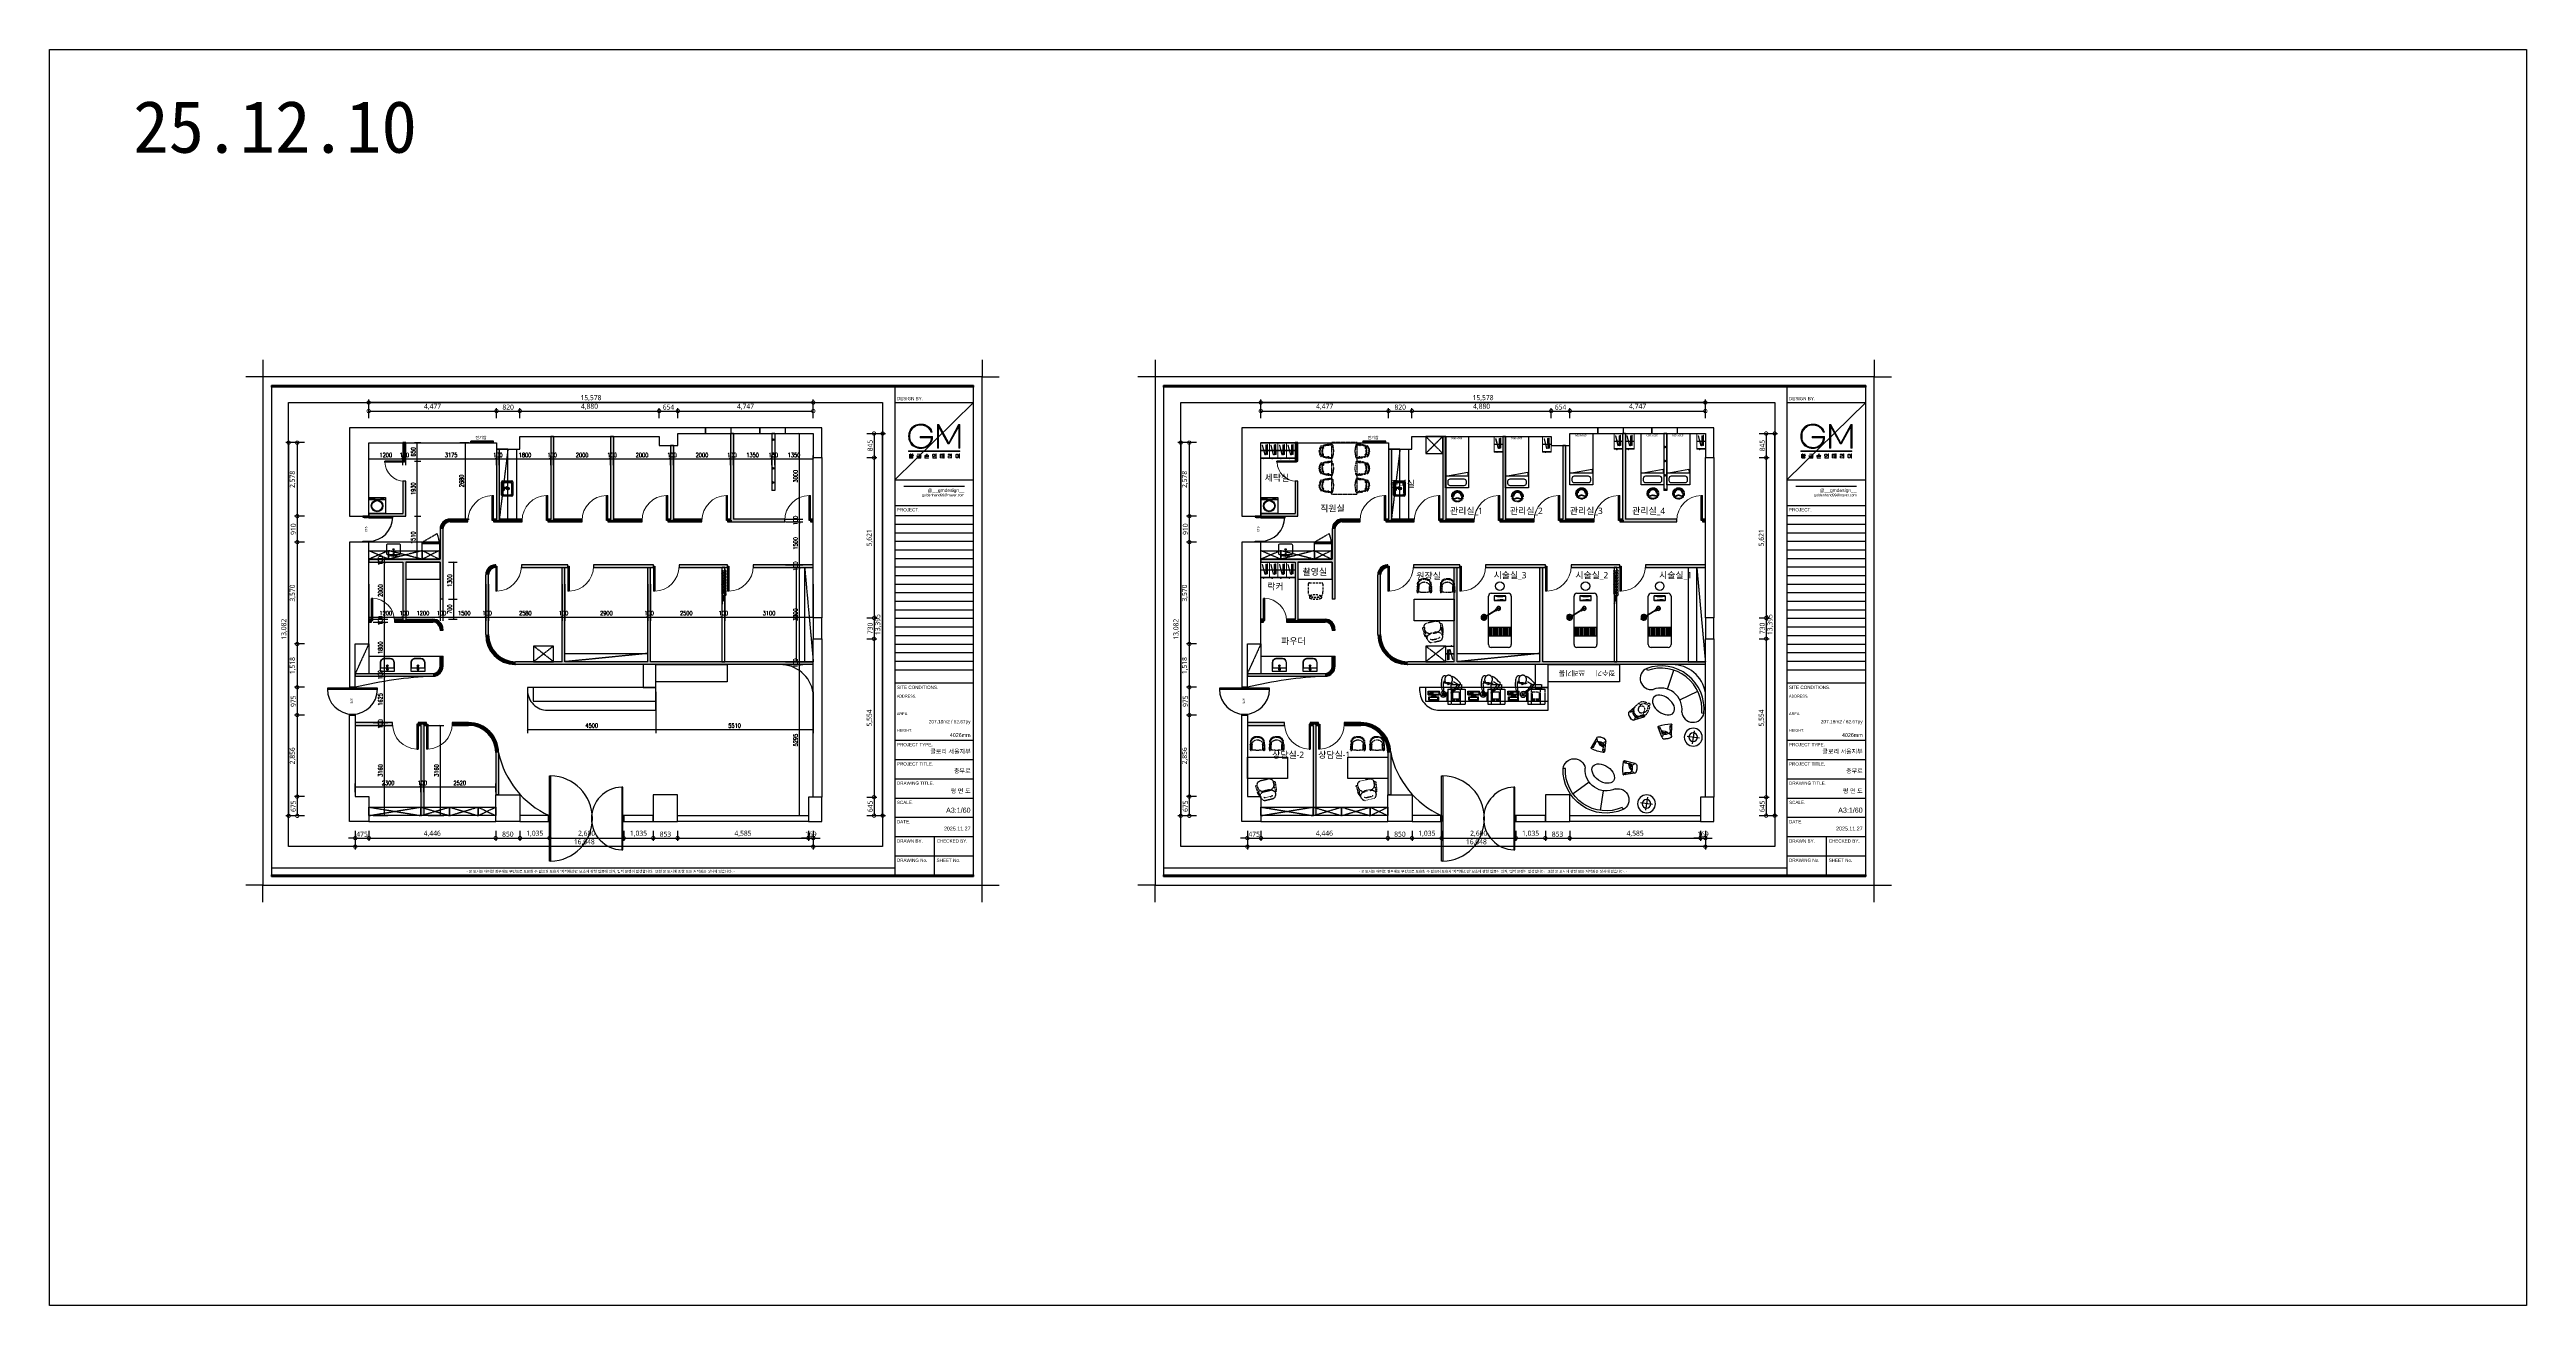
# Model space of a CAD drawing. Header units: millimetres. Extents: x -4 to 86791, y -1 to 44030.
import ezdxf
from ezdxf.enums import TextEntityAlignment as Align

# ---------------------------------------------------------------- set-up
doc = ezdxf.new("R2010")
doc.units = ezdxf.units.MM
doc.set_wipeout_variables(frame=1)
for name, pattern in [('$0$DASH', [0.35, 0.25, -0.1]), ('DASH', [0.35, 0.25, -0.1]), ('DD3', [0.2, 0.1, -0.1]), ('DH-HID2', [1.2, 0.8, -0.4]), ('HIDDEN1', [1.1, 0.7, -0.4])]:
    doc.linetypes.add(name, pattern=pattern)
for name, color, linetype in [('0-活动家具', 3, 'Continuous'), ('0-窗帘', 3, 'Continuous'), ('03-TEXT', 3, 'Continuous'), ('07-DIM WAL', 5, 'Continuous'), ('2.\\M+3B1DB\\M+3C0DA\\M+3BCB1', 60, 'Continuous'), ('2CONTINUOUS', 2, 'Continuous'), ('3.\\M+3B1E2\\M+3C8A3.\\M+3B0E8\\M+3B4DC\\M+3BCB1', 30, 'Continuous'), ('5.\\M+3C3A2\\M+3C8A3', 4, 'Continuous'), ('\\M+3B0A1\\M+3B1B8', 6, 'Continuous'), ('_U+B808_U+C774_U+C5B4 2', 7, 'Continuous'), ('BLOCK', 1, 'Continuous'), ('CO-BATH', 6, 'Continuous'), ('CO-DO-FR', 7, 'Continuous'), ('CO-DOOR', 8, 'Continuous'), ('CO-FURB', 6, 'Continuous'), ('CO-FURB-DN', 9, 'Continuous'), ('FORM(YOURNAME)-11', 1, 'Continuous'), ('FORM(YOURNAME)-11 @ 1', 1, 'Continuous'), ('FU-FURM', 251, 'DH-HID2'), ('P-Furniture(活动家具)', 30, 'Continuous'), ('PUB_DIM', 3, 'Continuous'), ('PUB_HATCH', 8, 'Continuous'), ('SS-01-活动家具', 145, 'Continuous'), ('WALL', 9, 'Continuous'), ('WINDOW', 4, 'Continuous'), ('家具内线', 8, 'Continuous'), ('家具外线', 4, 'Continuous')]:
    doc.layers.add(name, color=color, linetype=linetype)
doc.layers.add('Arch', color=8, linetype='Continuous', lineweight=0)
doc.styles.add('\\M+3B8BC\\M+3C0BA \\M+3B0ED\\M+3B5F1', font='malgun.ttf')
doc.styles.add('_TCH_DIM_T3', font='SIMPLEX', dxfattribs={"width": 0.705882, "bigfont": 'GBCBIG'})
doc.styles.add('DAWIN', font='')
doc.styles.add('H3', font='', dxfattribs={"height": 3})
doc.styles.add('W-TEXT2', font='Dotum.ttf')
doc.styles.add('YOURNAME', font='HYWULM.TTF')
doc.styles.get('DAWIN').set_extended_font_data('NanumSquare')
doc.styles.get('H3').set_extended_font_data('FangSong_GB2312')
doc.dimstyles.new('60', dxfattribs={"dimscale": 80, "dimtxt": 2.2, "dimasz": 3, "dimexe": 1.25, "dimexo": 0.625, "dimtad": 1, "dimdec": 0, "dimzin": 0, "dimdsep": 46, "dimlunit": 6, "dimtxsty": 'DAWIN', "dimblk1": 'DOTSMALL', "dimblk2": 'DOTSMALL', "dimsah": 1, "dimcen": 0.001, "dimclrd": 1, "dimclre": 1, "dimclrt": 3, "dimadec": 0, "dimazin": 0, "dimtfac": 1, "dimtdec": 0, "dimtix": 1, "dimtmove": 2, "dimatfit": 3, "dimldrblk": 'DOTSMALL', "dimfxl": 0, "dimtolj": 1, "dimtzin": 0, "dimarcsym": 0})
doc.dimstyles.new('_TCH_ARCH&&50', dxfattribs={"dimtxt": 148.75, "dimasz": 50, "dimexe": 125, "dimexo": 150, "dimgap": 63.125, "dimtad": 1, "dimdec": 0, "dimrnd": 5, "dimzin": 0, "dimdsep": 46, "dimtxsty": '_TCH_DIM_T3', "dimblk": 'ARCHTICK', "dimcen": 0.09, "dimclrt": 7, "dimazin": 2, "dimtfac": 1, "dimtdec": 0, "dimtix": 1, "dimtmove": 2, "dimatfit": 3, "dimfxl": 0, "dimtolj": 1, "dimtzin": 0, "dimarcsym": 0})
pattern_1 = [(45, (84.95, 71.7), (-250, 250), [80, -273.5534]), (135, (641.52, 71.7), (-250, -250), [80, -273.5534])]

# ---------------------------------------------------------------- blocks, each defined once
blk = doc.blocks.new('block 29')
at = {"layer": '_U+B808_U+C774_U+C5B4 2'}
h = blk.add_hatch(color=35, dxfattribs=at)
h.dxf.hatch_style = 2
edge = h.paths.add_edge_path()
edge.add_spline(control_points=[(626.3, -130.3), (626.1, -130.3), (625.8, -130.4), (625.5, -130.4), (625.5, -130.4), (624.4, -130.4), (624.4, -130.4), (624.4, -130.4), (624.4, -130.2), (624.4, -130.2), (624.4, -130.2), (625.4, -130.2), (625.4, -130.2), (625.4, -130.2), (625.4, -129.9), (625.4, -129.9), (625.2, -129.9), (625, -129.8), (624.8, -129.8), (624.7, -129.7), (624.6, -129.6), (624.6, -129.4), (624.6, -129.3), (624.7, -129.2), (624.8, -129.1), (625, -129), (625.2, -129), (625.5, -129), (625.8, -129), (626, -129), (626.2, -129.1), (626.3, -129.2), (626.4, -129.3), (626.4, -129.4), (626.4, -129.6), (626.3, -129.7), (626.2, -129.8), (626, -129.8), (625.8, -129.9), (625.6, -129.9), (625.6, -129.9), (625.6, -130.2), (625.6, -130.2), (626.2, -130.2), (626.6, -130.2), (626.8, -130.1), (626.8, -130.1), (626.8, -130.2), (626.8, -130.2), (626.7, -130.3), (626.5, -130.3), (626.3, -130.3)], knot_values=[0, 0, 0, 0, 1, 1, 1, 2, 2, 2, 3, 3, 3, 4, 4, 4, 5, 5, 5, 6, 6, 6, 7, 7, 7, 8, 8, 8, 9, 9, 9, 10, 10, 10, 11, 11, 11, 12, 12, 12, 13, 13, 13, 14, 14, 14, 15, 15, 15, 16, 16, 16, 17, 17, 17, 17], degree=3, periodic=0)
h.paths.add_polyline_path([(626.6, -128.8), (624.4, -128.8), (624.4, -128.7), (625.4, -128.7), (625.4, -128.2), (625.6, -128.2), (625.6, -128.7), (626.6, -128.7)])
edge = h.paths.add_edge_path()
edge.add_spline(control_points=[(627, -130.8), (627.2, -130.8), (627.4, -131), (627.4, -131.1), (627.4, -131.3), (627.2, -131.4), (627, -131.5), (626.7, -131.6), (626.4, -131.6), (626, -131.6), (625.6, -131.6), (625.3, -131.6), (625, -131.5), (624.8, -131.4), (624.6, -131.3), (624.6, -131.1), (624.6, -131), (624.8, -130.8), (625, -130.8), (625.3, -130.7), (625.6, -130.6), (626, -130.6), (626.4, -130.6), (626.7, -130.7), (627, -130.8)], knot_values=[0, 0, 0, 0, 1, 1, 1, 2, 2, 2, 3, 3, 3, 4, 4, 4, 5, 5, 5, 6, 6, 6, 7, 7, 7, 8, 8, 8, 8], degree=3, periodic=0)
edge = h.paths.add_edge_path()
edge.add_spline(control_points=[(624.9, -129.7), (625.1, -129.7), (625.3, -129.8), (625.5, -129.8), (625.7, -129.8), (625.9, -129.7), (626.1, -129.7), (626.2, -129.6), (626.3, -129.5), (626.3, -129.4), (626.3, -129.3), (626.2, -129.3), (626.1, -129.2), (625.9, -129.2), (625.7, -129.1), (625.5, -129.1), (625.3, -129.1), (625.1, -129.2), (624.9, -129.2), (624.8, -129.3), (624.7, -129.3), (624.7, -129.4), (624.7, -129.5), (624.8, -129.6), (624.9, -129.7)], knot_values=[0, 0, 0, 0, 1, 1, 1, 2, 2, 2, 3, 3, 3, 4, 4, 4, 5, 5, 5, 6, 6, 6, 7, 7, 7, 8, 8, 8, 8], degree=3, periodic=0)
edge = h.paths.add_edge_path()
edge.add_spline(control_points=[(626.8, -131.4), (627.1, -131.3), (627.2, -131.2), (627.2, -131.1), (627.2, -131), (627.1, -130.9), (626.8, -130.9), (626.6, -130.8), (626.3, -130.8), (626, -130.8), (625.7, -130.8), (625.4, -130.8), (625.2, -130.9), (624.9, -130.9), (624.8, -131), (624.8, -131.1), (624.8, -131.2), (624.9, -131.3), (625.2, -131.4), (625.4, -131.4), (625.7, -131.5), (626, -131.5), (626.3, -131.5), (626.6, -131.4), (626.8, -131.4)], knot_values=[0, 0, 0, 0, 1, 1, 1, 2, 2, 2, 3, 3, 3, 4, 4, 4, 5, 5, 5, 6, 6, 6, 7, 7, 7, 8, 8, 8, 8], degree=3, periodic=0)
h.paths.add_polyline_path([(627.8, -129.3), (627.8, -129.4), (627.3, -129.4), (627.3, -130.5), (627.1, -130.5), (627.1, -128.3), (627.3, -128.3), (627.3, -129.3)])
h = blk.add_hatch(color=35, dxfattribs=at)
h.dxf.hatch_style = 2
h.paths.add_polyline_path([(633.7, -129.9), (630.4, -129.9), (630.4, -129.8), (633.7, -129.8)])
h.paths.add_polyline_path([(633.4, -129.5), (633.2, -129.5), (633.2, -128.5), (630.7, -128.5), (630.7, -128.4), (633.4, -128.4)])
h.paths.add_polyline_path([(633.4, -131.5), (630.7, -131.5), (630.7, -130.4), (633.4, -130.4)])
h.paths.add_polyline_path([(633.2, -131.4), (633.2, -130.5), (630.8, -130.5), (630.8, -131.4)])
h = blk.add_hatch(color=35, dxfattribs=at)
h.dxf.hatch_style = 2
h.paths.add_polyline_path([(639.7, -130.2), (639.7, -130.3), (636.4, -130.3), (636.4, -130.2), (638, -130.2), (638, -129.5), (638.1, -129.5), (638.1, -130.2)])
edge = h.paths.add_edge_path()
edge.add_spline(control_points=[(637.4, -129.5), (637.1, -129.6), (636.8, -129.7), (636.6, -129.7), (636.6, -129.7), (636.6, -129.5), (636.6, -129.5), (636.8, -129.5), (637, -129.5), (637.2, -129.3), (637.5, -129.2), (637.7, -129.1), (637.8, -128.9), (638, -128.7), (638.1, -128.5), (638.1, -128.3), (638.1, -128.3), (638.3, -128.3), (638.3, -128.3), (638.3, -128.5), (638.2, -128.6), (638.1, -128.8), (638.1, -128.8), (639.6, -129.6), (639.6, -129.6), (639.6, -129.6), (639.5, -129.7), (639.5, -129.7), (639.5, -129.7), (638, -128.9), (638, -128.9), (637.8, -129.1), (637.6, -129.3), (637.4, -129.5)], knot_values=[0, 0, 0, 0, 1, 1, 1, 2, 2, 2, 3, 3, 3, 4, 4, 4, 5, 5, 5, 6, 6, 6, 7, 7, 7, 8, 8, 8, 9, 9, 9, 10, 10, 10, 11, 11, 11, 11], degree=3, periodic=0)
h.paths.add_polyline_path([(636.9, -131.4), (639.5, -131.4), (639.5, -131.5), (636.7, -131.5), (636.7, -130.6), (636.9, -130.6)])
h = blk.add_hatch(color=35, dxfattribs=at)
h.dxf.hatch_style = 2
edge = h.paths.add_edge_path()
edge.add_spline(control_points=[(644.1, -128.5), (644.2, -128.6), (644.4, -128.7), (644.4, -128.8), (644.5, -129), (644.6, -129.1), (644.6, -129.3), (644.6, -129.5), (644.5, -129.6), (644.4, -129.8), (644.4, -129.9), (644.2, -130), (644.1, -130.1), (643.9, -130.2), (643.8, -130.2), (643.5, -130.2), (643.3, -130.2), (643.2, -130.2), (643, -130.1), (642.8, -130), (642.7, -129.9), (642.7, -129.8), (642.6, -129.6), (642.5, -129.5), (642.5, -129.3), (642.5, -129.1), (642.6, -129), (642.7, -128.8), (642.7, -128.7), (642.8, -128.6), (643, -128.5), (643.2, -128.4), (643.3, -128.4), (643.5, -128.4), (643.8, -128.4), (643.9, -128.4), (644.1, -128.5)], knot_values=[0, 0, 0, 0, 1, 1, 1, 2, 2, 2, 3, 3, 3, 4, 4, 4, 5, 5, 5, 6, 6, 6, 7, 7, 7, 8, 8, 8, 9, 9, 9, 10, 10, 10, 11, 11, 11, 12, 12, 12, 12], degree=3, periodic=0)
edge = h.paths.add_edge_path()
edge.add_spline(control_points=[(643.1, -128.6), (643, -128.7), (642.9, -128.8), (642.8, -128.9), (642.7, -129), (642.7, -129.2), (642.7, -129.3), (642.7, -129.5), (642.7, -129.6), (642.8, -129.7), (642.9, -129.8), (643, -129.9), (643.1, -130), (643.2, -130.1), (643.4, -130.1), (643.5, -130.1), (643.7, -130.1), (643.9, -130.1), (644, -130), (644.1, -129.9), (644.2, -129.8), (644.3, -129.7), (644.4, -129.6), (644.4, -129.5), (644.4, -129.3), (644.4, -129.2), (644.4, -129), (644.3, -128.9), (644.2, -128.8), (644.1, -128.7), (644, -128.6), (643.9, -128.6), (643.7, -128.5), (643.5, -128.5), (643.4, -128.5), (643.2, -128.6), (643.1, -128.6)], knot_values=[0, 0, 0, 0, 1, 1, 1, 2, 2, 2, 3, 3, 3, 4, 4, 4, 5, 5, 5, 6, 6, 6, 7, 7, 7, 8, 8, 8, 9, 9, 9, 10, 10, 10, 11, 11, 11, 12, 12, 12, 12], degree=3, periodic=0)
h.paths.add_polyline_path([(643, -131.4), (645.6, -131.4), (645.6, -131.5), (642.8, -131.5), (642.8, -130.5), (643, -130.5)])
h.paths.add_polyline_path([(645.5, -130.8), (645.3, -130.8), (645.3, -128.3), (645.5, -128.3)])
h = blk.add_hatch(color=35, dxfattribs=at)
h.dxf.hatch_style = 2
edge = h.paths.add_edge_path()
edge.add_spline(control_points=[(649.1, -131.2), (649.4, -131.2), (649.6, -131.2), (649.8, -131.2), (649.9, -131.2), (650.1, -131.1), (650.2, -131.1), (650.2, -131.1), (650.2, -131.2), (650.2, -131.2), (650, -131.3), (649.6, -131.4), (649.1, -131.4), (649.1, -131.4), (648.6, -131.4), (648.6, -131.4), (648.6, -131.4), (648.6, -128.5), (648.6, -128.5), (648.6, -128.5), (650.1, -128.5), (650.1, -128.5), (650.1, -128.5), (650.1, -128.6), (650.1, -128.6), (650.1, -128.6), (648.8, -128.6), (648.8, -128.6), (648.8, -128.6), (648.8, -129.8), (648.8, -129.8), (648.8, -129.8), (649.9, -129.8), (649.9, -129.8), (649.9, -129.8), (649.9, -130), (649.9, -130), (649.9, -130), (648.8, -130), (648.8, -130), (648.8, -130), (648.8, -131.2), (648.8, -131.2), (648.8, -131.2), (649.1, -131.2), (649.1, -131.2)], knot_values=[0, 0, 0, 0, 1, 1, 1, 2, 2, 2, 3, 3, 3, 4, 4, 4, 5, 5, 5, 6, 6, 6, 7, 7, 7, 8, 8, 8, 9, 9, 9, 10, 10, 10, 11, 11, 11, 12, 12, 12, 13, 13, 13, 14, 14, 14, 15, 15, 15, 15], degree=3, periodic=0)
h.paths.add_polyline_path([(650.6, -128.3), (650.8, -128.3), (650.8, -131.6), (650.6, -131.6), (650.6, -129.9), (650.1, -129.9), (650.1, -129.8), (650.6, -129.8)])
h.paths.add_polyline_path([(651.6, -128.3), (651.6, -131.6), (651.4, -131.6), (651.4, -128.3)])
h = blk.add_hatch(color=35, dxfattribs=at)
h.dxf.hatch_style = 2
edge = h.paths.add_edge_path()
edge.add_spline(control_points=[(656.6, -130), (656.6, -130), (654.9, -130), (654.9, -130), (654.9, -130), (654.9, -131.2), (654.9, -131.2), (654.9, -131.2), (656.1, -131.2), (656.1, -131.2), (656.2, -131.2), (656.4, -131.2), (656.5, -131.2), (656.7, -131.2), (656.8, -131.1), (656.9, -131.1), (656.9, -131.1), (656.9, -131.2), (656.9, -131.2), (656.8, -131.3), (656.7, -131.3), (656.6, -131.3), (656.4, -131.4), (656.2, -131.4), (656.1, -131.4), (656.1, -131.4), (654.7, -131.4), (654.7, -131.4), (654.7, -131.4), (654.7, -129.8), (654.7, -129.8), (654.7, -129.8), (656.4, -129.8), (656.4, -129.8), (656.4, -129.8), (656.4, -128.6), (656.4, -128.6), (656.4, -128.6), (654.7, -128.6), (654.7, -128.6), (654.7, -128.6), (654.7, -128.5), (654.7, -128.5), (654.7, -128.5), (656.6, -128.5), (656.6, -128.5), (656.6, -128.5), (656.6, -130), (656.6, -130)], knot_values=[0, 0, 0, 0, 1, 1, 1, 2, 2, 2, 3, 3, 3, 4, 4, 4, 5, 5, 5, 6, 6, 6, 7, 7, 7, 8, 8, 8, 9, 9, 9, 10, 10, 10, 11, 11, 11, 12, 12, 12, 13, 13, 13, 14, 14, 14, 15, 15, 15, 16, 16, 16, 16], degree=3, periodic=0)
h.paths.add_polyline_path([(657.5, -131.6), (657.3, -131.6), (657.3, -128.3), (657.5, -128.3)])
h = blk.add_hatch(color=35, dxfattribs=at)
h.dxf.hatch_style = 2
edge = h.paths.add_edge_path()
edge.add_spline(control_points=[(663.6, -128.3), (663.6, -128.3), (663.6, -131.6), (663.6, -131.6), (663.6, -131.6), (663.4, -131.6), (663.4, -131.6), (663.4, -131.6), (663.4, -129.9), (663.4, -129.9), (663.4, -129.9), (662.6, -129.9), (662.6, -129.9), (662.6, -130.3), (662.6, -130.5), (662.5, -130.8), (662.4, -131), (662.3, -131.2), (662.1, -131.3), (662, -131.4), (661.8, -131.4), (661.7, -131.4), (661.5, -131.4), (661.3, -131.4), (661.2, -131.3), (661, -131.2), (660.9, -131), (660.8, -130.8), (660.7, -130.5), (660.7, -130.3), (660.7, -129.9), (660.7, -129.6), (660.7, -129.3), (660.8, -129.1), (660.9, -128.9), (661, -128.7), (661.2, -128.6), (661.3, -128.5), (661.5, -128.4), (661.7, -128.4), (661.8, -128.4), (662, -128.5), (662.1, -128.6), (662.3, -128.7), (662.4, -128.8), (662.5, -129), (662.5, -129.2), (662.6, -129.5), (662.6, -129.8), (662.6, -129.8), (663.4, -129.8), (663.4, -129.8), (663.4, -129.8), (663.4, -128.3), (663.4, -128.3), (663.4, -128.3), (663.6, -128.3), (663.6, -128.3)], knot_values=[0, 0, 0, 0, 1, 1, 1, 2, 2, 2, 3, 3, 3, 4, 4, 4, 5, 5, 5, 6, 6, 6, 7, 7, 7, 8, 8, 8, 9, 9, 9, 10, 10, 10, 11, 11, 11, 12, 12, 12, 13, 13, 13, 14, 14, 14, 15, 15, 15, 16, 16, 16, 17, 17, 17, 18, 18, 18, 19, 19, 19, 19], degree=3, periodic=0)
edge = h.paths.add_edge_path()
edge.add_spline(control_points=[(662.1, -131.1), (662.2, -131), (662.3, -130.9), (662.3, -130.7), (662.4, -130.5), (662.4, -130.2), (662.4, -129.9), (662.4, -129.6), (662.4, -129.4), (662.3, -129.2), (662.3, -129), (662.2, -128.8), (662.1, -128.7), (661.9, -128.6), (661.8, -128.6), (661.7, -128.6), (661.5, -128.6), (661.4, -128.6), (661.2, -128.7), (661.1, -128.8), (661, -129), (661, -129.2), (660.9, -129.4), (660.9, -129.6), (660.9, -129.9), (660.9, -130.2), (660.9, -130.5), (661, -130.7), (661, -130.9), (661.1, -131), (661.2, -131.1), (661.4, -131.2), (661.5, -131.3), (661.7, -131.3), (661.8, -131.3), (661.9, -131.2), (662.1, -131.1)], knot_values=[0, 0, 0, 0, 1, 1, 1, 2, 2, 2, 3, 3, 3, 4, 4, 4, 5, 5, 5, 6, 6, 6, 7, 7, 7, 8, 8, 8, 9, 9, 9, 10, 10, 10, 11, 11, 11, 12, 12, 12, 12], degree=3, periodic=0)
at = {"layer": '_U+B808_U+C774_U+C5B4 2', "lineweight": 0}
for points in [[(626.6, -128.8), (624.4, -128.8), (624.4, -128.7), (625.4, -128.7), (625.4, -128.2), (625.6, -128.2), (625.6, -128.7), (626.6, -128.7), (626.6, -128.8)], [(627.8, -129.3), (627.8, -129.4), (627.3, -129.4), (627.3, -130.5), (627.1, -130.5), (627.1, -128.3), (627.3, -128.3), (627.3, -129.3), (627.8, -129.3)], [(633.7, -129.9), (630.4, -129.9), (630.4, -129.8), (633.7, -129.8), (633.7, -129.9)], [(633.4, -129.5), (633.2, -129.5), (633.2, -128.5), (630.7, -128.5), (630.7, -128.4), (633.4, -128.4), (633.4, -129.5)], [(633.4, -131.5), (630.7, -131.5), (630.7, -130.4), (633.4, -130.4), (633.4, -131.5)], [(633.2, -131.4), (633.2, -130.5), (630.8, -130.5), (630.8, -131.4), (633.2, -131.4)], [(639.7, -130.2), (639.7, -130.3), (636.4, -130.3), (636.4, -130.2), (638, -130.2), (638, -129.5), (638.1, -129.5), (638.1, -130.2), (639.7, -130.2)], [(636.9, -131.4), (639.5, -131.4), (639.5, -131.5), (636.7, -131.5), (636.7, -130.6), (636.9, -130.6), (636.9, -131.4)], [(643, -131.4), (645.6, -131.4), (645.6, -131.5), (642.8, -131.5), (642.8, -130.5), (643, -130.5), (643, -131.4)], [(645.5, -130.8), (645.3, -130.8), (645.3, -128.3), (645.5, -128.3), (645.5, -130.8)], [(650.6, -128.3), (650.8, -128.3), (650.8, -131.6), (650.6, -131.6), (650.6, -129.9), (650.1, -129.9), (650.1, -129.8), (650.6, -129.8), (650.6, -128.3)], [(651.6, -128.3), (651.6, -131.6), (651.4, -131.6), (651.4, -128.3), (651.6, -128.3)], [(657.5, -131.6), (657.3, -131.6), (657.3, -128.3), (657.5, -128.3), (657.5, -131.6)]]:
    blk.add_lwpolyline(points, dxfattribs=at)
for points, knots in [([(626.3, -130.3), (626.1, -130.3), (625.8, -130.4), (625.5, -130.4), (625.5, -130.4), (624.4, -130.4), (624.4, -130.4), (624.4, -130.4), (624.4, -130.2), (624.4, -130.2), (624.4, -130.2), (625.4, -130.2), (625.4, -130.2), (625.4, -130.2), (625.4, -129.9), (625.4, -129.9), (625.2, -129.9), (625, -129.8), (624.8, -129.8), (624.7, -129.7), (624.6, -129.6), (624.6, -129.4), (624.6, -129.3), (624.7, -129.2), (624.8, -129.1), (625, -129), (625.2, -129), (625.5, -129), (625.8, -129), (626, -129), (626.2, -129.1), (626.3, -129.2), (626.4, -129.3), (626.4, -129.4), (626.4, -129.6), (626.3, -129.7), (626.2, -129.8), (626, -129.8), (625.8, -129.9), (625.6, -129.9), (625.6, -129.9), (625.6, -130.2), (625.6, -130.2), (626.2, -130.2), (626.6, -130.2), (626.8, -130.1), (626.8, -130.1), (626.8, -130.2), (626.8, -130.2), (626.7, -130.3), (626.5, -130.3), (626.3, -130.3)], [0, 0, 0, 0, 1, 1, 1, 2, 2, 2, 3, 3, 3, 4, 4, 4, 5, 5, 5, 6, 6, 6, 7, 7, 7, 8, 8, 8, 9, 9, 9, 10, 10, 10, 11, 11, 11, 12, 12, 12, 13, 13, 13, 14, 14, 14, 15, 15, 15, 16, 16, 16, 17, 17, 17, 17]), ([(627, -130.8), (627.2, -130.8), (627.4, -131), (627.4, -131.1), (627.4, -131.3), (627.2, -131.4), (627, -131.5), (626.7, -131.6), (626.4, -131.6), (626, -131.6), (625.6, -131.6), (625.3, -131.6), (625, -131.5), (624.8, -131.4), (624.6, -131.3), (624.6, -131.1), (624.6, -131), (624.8, -130.8), (625, -130.8), (625.3, -130.7), (625.6, -130.6), (626, -130.6), (626.4, -130.6), (626.7, -130.7), (627, -130.8)], [0, 0, 0, 0, 1, 1, 1, 2, 2, 2, 3, 3, 3, 4, 4, 4, 5, 5, 5, 6, 6, 6, 7, 7, 7, 8, 8, 8, 8]), ([(624.9, -129.7), (625.1, -129.7), (625.3, -129.8), (625.5, -129.8), (625.7, -129.8), (625.9, -129.7), (626.1, -129.7), (626.2, -129.6), (626.3, -129.5), (626.3, -129.4), (626.3, -129.3), (626.2, -129.3), (626.1, -129.2), (625.9, -129.2), (625.7, -129.1), (625.5, -129.1), (625.3, -129.1), (625.1, -129.2), (624.9, -129.2), (624.8, -129.3), (624.7, -129.3), (624.7, -129.4), (624.7, -129.5), (624.8, -129.6), (624.9, -129.7)], [0, 0, 0, 0, 1, 1, 1, 2, 2, 2, 3, 3, 3, 4, 4, 4, 5, 5, 5, 6, 6, 6, 7, 7, 7, 8, 8, 8, 8]), ([(626.8, -131.4), (627.1, -131.3), (627.2, -131.2), (627.2, -131.1), (627.2, -131), (627.1, -130.9), (626.8, -130.9), (626.6, -130.8), (626.3, -130.8), (626, -130.8), (625.7, -130.8), (625.4, -130.8), (625.2, -130.9), (624.9, -130.9), (624.8, -131), (624.8, -131.1), (624.8, -131.2), (624.9, -131.3), (625.2, -131.4), (625.4, -131.4), (625.7, -131.5), (626, -131.5), (626.3, -131.5), (626.6, -131.4), (626.8, -131.4)], [0, 0, 0, 0, 1, 1, 1, 2, 2, 2, 3, 3, 3, 4, 4, 4, 5, 5, 5, 6, 6, 6, 7, 7, 7, 8, 8, 8, 8]), ([(637.4, -129.5), (637.1, -129.6), (636.8, -129.7), (636.6, -129.7), (636.6, -129.7), (636.6, -129.5), (636.6, -129.5), (636.8, -129.5), (637, -129.5), (637.2, -129.3), (637.5, -129.2), (637.7, -129.1), (637.8, -128.9), (638, -128.7), (638.1, -128.5), (638.1, -128.3), (638.1, -128.3), (638.3, -128.3), (638.3, -128.3), (638.3, -128.5), (638.2, -128.6), (638.1, -128.8), (638.1, -128.8), (639.6, -129.6), (639.6, -129.6), (639.6, -129.6), (639.5, -129.7), (639.5, -129.7), (639.5, -129.7), (638, -128.9), (638, -128.9), (637.8, -129.1), (637.6, -129.3), (637.4, -129.5)], [0, 0, 0, 0, 1, 1, 1, 2, 2, 2, 3, 3, 3, 4, 4, 4, 5, 5, 5, 6, 6, 6, 7, 7, 7, 8, 8, 8, 9, 9, 9, 10, 10, 10, 11, 11, 11, 11]), ([(644.1, -128.5), (644.2, -128.6), (644.4, -128.7), (644.4, -128.8), (644.5, -129), (644.6, -129.1), (644.6, -129.3), (644.6, -129.5), (644.5, -129.6), (644.4, -129.8), (644.4, -129.9), (644.2, -130), (644.1, -130.1), (643.9, -130.2), (643.8, -130.2), (643.5, -130.2), (643.3, -130.2), (643.2, -130.2), (643, -130.1), (642.8, -130), (642.7, -129.9), (642.7, -129.8), (642.6, -129.6), (642.5, -129.5), (642.5, -129.3), (642.5, -129.1), (642.6, -129), (642.7, -128.8), (642.7, -128.7), (642.8, -128.6), (643, -128.5), (643.2, -128.4), (643.3, -128.4), (643.5, -128.4), (643.8, -128.4), (643.9, -128.4), (644.1, -128.5)], [0, 0, 0, 0, 1, 1, 1, 2, 2, 2, 3, 3, 3, 4, 4, 4, 5, 5, 5, 6, 6, 6, 7, 7, 7, 8, 8, 8, 9, 9, 9, 10, 10, 10, 11, 11, 11, 12, 12, 12, 12]), ([(643.1, -128.6), (643, -128.7), (642.9, -128.8), (642.8, -128.9), (642.7, -129), (642.7, -129.2), (642.7, -129.3), (642.7, -129.5), (642.7, -129.6), (642.8, -129.7), (642.9, -129.8), (643, -129.9), (643.1, -130), (643.2, -130.1), (643.4, -130.1), (643.5, -130.1), (643.7, -130.1), (643.9, -130.1), (644, -130), (644.1, -129.9), (644.2, -129.8), (644.3, -129.7), (644.4, -129.6), (644.4, -129.5), (644.4, -129.3), (644.4, -129.2), (644.4, -129), (644.3, -128.9), (644.2, -128.8), (644.1, -128.7), (644, -128.6), (643.9, -128.6), (643.7, -128.5), (643.5, -128.5), (643.4, -128.5), (643.2, -128.6), (643.1, -128.6)], [0, 0, 0, 0, 1, 1, 1, 2, 2, 2, 3, 3, 3, 4, 4, 4, 5, 5, 5, 6, 6, 6, 7, 7, 7, 8, 8, 8, 9, 9, 9, 10, 10, 10, 11, 11, 11, 12, 12, 12, 12]), ([(649.1, -131.2), (649.4, -131.2), (649.6, -131.2), (649.8, -131.2), (649.9, -131.2), (650.1, -131.1), (650.2, -131.1), (650.2, -131.1), (650.2, -131.2), (650.2, -131.2), (650, -131.3), (649.6, -131.4), (649.1, -131.4), (649.1, -131.4), (648.6, -131.4), (648.6, -131.4), (648.6, -131.4), (648.6, -128.5), (648.6, -128.5), (648.6, -128.5), (650.1, -128.5), (650.1, -128.5), (650.1, -128.5), (650.1, -128.6), (650.1, -128.6), (650.1, -128.6), (648.8, -128.6), (648.8, -128.6), (648.8, -128.6), (648.8, -129.8), (648.8, -129.8), (648.8, -129.8), (649.9, -129.8), (649.9, -129.8), (649.9, -129.8), (649.9, -130), (649.9, -130), (649.9, -130), (648.8, -130), (648.8, -130), (648.8, -130), (648.8, -131.2), (648.8, -131.2), (648.8, -131.2), (649.1, -131.2), (649.1, -131.2)], [0, 0, 0, 0, 1, 1, 1, 2, 2, 2, 3, 3, 3, 4, 4, 4, 5, 5, 5, 6, 6, 6, 7, 7, 7, 8, 8, 8, 9, 9, 9, 10, 10, 10, 11, 11, 11, 12, 12, 12, 13, 13, 13, 14, 14, 14, 15, 15, 15, 15]), ([(656.6, -130), (656.6, -130), (654.9, -130), (654.9, -130), (654.9, -130), (654.9, -131.2), (654.9, -131.2), (654.9, -131.2), (656.1, -131.2), (656.1, -131.2), (656.2, -131.2), (656.4, -131.2), (656.5, -131.2), (656.7, -131.2), (656.8, -131.1), (656.9, -131.1), (656.9, -131.1), (656.9, -131.2), (656.9, -131.2), (656.8, -131.3), (656.7, -131.3), (656.6, -131.3), (656.4, -131.4), (656.2, -131.4), (656.1, -131.4), (656.1, -131.4), (654.7, -131.4), (654.7, -131.4), (654.7, -131.4), (654.7, -129.8), (654.7, -129.8), (654.7, -129.8), (656.4, -129.8), (656.4, -129.8), (656.4, -129.8), (656.4, -128.6), (656.4, -128.6), (656.4, -128.6), (654.7, -128.6), (654.7, -128.6), (654.7, -128.6), (654.7, -128.5), (654.7, -128.5), (654.7, -128.5), (656.6, -128.5), (656.6, -128.5), (656.6, -128.5), (656.6, -130), (656.6, -130)], [0, 0, 0, 0, 1, 1, 1, 2, 2, 2, 3, 3, 3, 4, 4, 4, 5, 5, 5, 6, 6, 6, 7, 7, 7, 8, 8, 8, 9, 9, 9, 10, 10, 10, 11, 11, 11, 12, 12, 12, 13, 13, 13, 14, 14, 14, 15, 15, 15, 16, 16, 16, 16]), ([(663.6, -128.3), (663.6, -128.3), (663.6, -131.6), (663.6, -131.6), (663.6, -131.6), (663.4, -131.6), (663.4, -131.6), (663.4, -131.6), (663.4, -129.9), (663.4, -129.9), (663.4, -129.9), (662.6, -129.9), (662.6, -129.9), (662.6, -130.3), (662.6, -130.5), (662.5, -130.8), (662.4, -131), (662.3, -131.2), (662.1, -131.3), (662, -131.4), (661.8, -131.4), (661.7, -131.4), (661.5, -131.4), (661.3, -131.4), (661.2, -131.3), (661, -131.2), (660.9, -131), (660.8, -130.8), (660.7, -130.5), (660.7, -130.3), (660.7, -129.9), (660.7, -129.6), (660.7, -129.3), (660.8, -129.1), (660.9, -128.9), (661, -128.7), (661.2, -128.6), (661.3, -128.5), (661.5, -128.4), (661.7, -128.4), (661.8, -128.4), (662, -128.5), (662.1, -128.6), (662.3, -128.7), (662.4, -128.8), (662.5, -129), (662.5, -129.2), (662.6, -129.5), (662.6, -129.8), (662.6, -129.8), (663.4, -129.8), (663.4, -129.8), (663.4, -129.8), (663.4, -128.3), (663.4, -128.3), (663.4, -128.3), (663.6, -128.3), (663.6, -128.3)], [0, 0, 0, 0, 1, 1, 1, 2, 2, 2, 3, 3, 3, 4, 4, 4, 5, 5, 5, 6, 6, 6, 7, 7, 7, 8, 8, 8, 9, 9, 9, 10, 10, 10, 11, 11, 11, 12, 12, 12, 13, 13, 13, 14, 14, 14, 15, 15, 15, 16, 16, 16, 17, 17, 17, 18, 18, 18, 19, 19, 19, 19]), ([(662.1, -131.1), (662.2, -131), (662.3, -130.9), (662.3, -130.7), (662.4, -130.5), (662.4, -130.2), (662.4, -129.9), (662.4, -129.6), (662.4, -129.4), (662.3, -129.2), (662.3, -129), (662.2, -128.8), (662.1, -128.7), (661.9, -128.6), (661.8, -128.6), (661.7, -128.6), (661.5, -128.6), (661.4, -128.6), (661.2, -128.7), (661.1, -128.8), (661, -129), (661, -129.2), (660.9, -129.4), (660.9, -129.6), (660.9, -129.9), (660.9, -130.2), (660.9, -130.5), (661, -130.7), (661, -130.9), (661.1, -131), (661.2, -131.1), (661.4, -131.2), (661.5, -131.3), (661.7, -131.3), (661.8, -131.3), (661.9, -131.2), (662.1, -131.1)], [0, 0, 0, 0, 1, 1, 1, 2, 2, 2, 3, 3, 3, 4, 4, 4, 5, 5, 5, 6, 6, 6, 7, 7, 7, 8, 8, 8, 9, 9, 9, 10, 10, 10, 11, 11, 11, 12, 12, 12, 12])]:
    blk.add_open_spline(points, degree=3, knots=knots, dxfattribs=at)
blk = doc.blocks.new('block 30')
at = {"layer": '_U+B808_U+C774_U+C5B4 2'}
h = blk.add_hatch(color=35, dxfattribs=at)
h.dxf.hatch_style = 2
edge = h.paths.add_edge_path()
edge.add_spline(control_points=[(637.5, -105.8), (638.8, -106.4), (639.8, -107.1), (640.7, -108.1), (641.5, -109), (642.1, -110.1), (642.4, -111.3), (642.4, -111.3), (641.4, -111.3), (641.4, -111.3), (641.1, -110.3), (640.6, -109.3), (639.8, -108.5), (639.1, -107.7), (638.1, -107), (637, -106.6), (635.9, -106.1), (634.7, -105.9), (633.4, -105.9), (631.8, -105.9), (630.3, -106.2), (629, -107), (627.8, -107.7), (626.8, -108.8), (626, -110.1), (625.3, -111.4), (625, -112.9), (625, -114.5), (625, -116.2), (625.3, -117.7), (626, -119), (626.8, -120.3), (627.8, -121.3), (629.1, -122.1), (630.3, -122.8), (631.8, -123.2), (633.5, -123.2), (635, -123.2), (636.3, -122.9), (637.6, -122.2), (638.8, -121.6), (639.7, -120.7), (640.5, -119.5), (641.2, -118.4), (641.6, -117), (641.6, -115.6), (641.6, -115.6), (632.9, -115.6), (632.9, -115.6), (632.9, -115.6), (632.9, -114.7), (632.9, -114.7), (632.9, -114.7), (642.6, -114.7), (642.6, -114.7), (642.6, -114.7), (642.6, -115.3), (642.6, -115.3), (642.6, -117), (642.2, -118.5), (641.4, -119.8), (640.6, -121.2), (639.5, -122.2), (638.1, -123), (636.7, -123.7), (635.1, -124.1), (633.4, -124.1), (631.6, -124.1), (629.9, -123.7), (628.5, -122.8), (627.1, -122), (626, -120.9), (625.2, -119.4), (624.4, -118), (624, -116.4), (624, -114.5), (624, -112.7), (624.4, -111.1), (625.2, -109.6), (626, -108.2), (627.1, -107), (628.5, -106.2), (629.9, -105.4), (631.6, -105), (633.4, -105), (634.9, -105), (636.3, -105.3), (637.5, -105.8)], knot_values=[0, 0, 0, 0, 1, 1, 1, 2, 2, 2, 3, 3, 3, 4, 4, 4, 5, 5, 5, 6, 6, 6, 7, 7, 7, 8, 8, 8, 9, 9, 9, 10, 10, 10, 11, 11, 11, 12, 12, 12, 13, 13, 13, 14, 14, 14, 15, 15, 15, 16, 16, 16, 17, 17, 17, 18, 18, 18, 19, 19, 19, 20, 20, 20, 21, 21, 21, 22, 22, 22, 23, 23, 23, 24, 24, 24, 25, 25, 25, 26, 26, 26, 27, 27, 27, 28, 28, 28, 29, 29, 29, 29], degree=3, periodic=0)
h = blk.add_hatch(color=35, dxfattribs=at)
h.dxf.hatch_style = 2
h.paths.add_polyline_path([(646.4, -105.4), (647.5, -105.4), (655.2, -119.6), (662.9, -105.4), (664, -105.4), (664, -123.7), (663, -123.7), (663, -107.2), (655.7, -120.5), (654.6, -120.5), (647.4, -107.2), (647.4, -123.7), (646.4, -123.7)])
at = {"layer": '_U+B808_U+C774_U+C5B4 2', "lineweight": 0}
blk.add_lwpolyline([(646.4, -105.4), (647.5, -105.4), (655.2, -119.6), (662.9, -105.4), (664, -105.4), (664, -123.7), (663, -123.7), (663, -107.2), (655.7, -120.5), (654.6, -120.5), (647.4, -107.2), (647.4, -123.7), (646.4, -123.7), (646.4, -105.4)], dxfattribs=at)
blk.add_open_spline([(637.5, -105.8), (638.8, -106.4), (639.8, -107.1), (640.7, -108.1), (641.5, -109), (642.1, -110.1), (642.4, -111.3), (642.4, -111.3), (641.4, -111.3), (641.4, -111.3), (641.1, -110.3), (640.6, -109.3), (639.8, -108.5), (639.1, -107.7), (638.1, -107), (637, -106.6), (635.9, -106.1), (634.7, -105.9), (633.4, -105.9), (631.8, -105.9), (630.3, -106.2), (629, -107), (627.8, -107.7), (626.8, -108.8), (626, -110.1), (625.3, -111.4), (625, -112.9), (625, -114.5), (625, -116.2), (625.3, -117.7), (626, -119), (626.8, -120.3), (627.8, -121.3), (629.1, -122.1), (630.3, -122.8), (631.8, -123.2), (633.5, -123.2), (635, -123.2), (636.3, -122.9), (637.6, -122.2), (638.8, -121.6), (639.7, -120.7), (640.5, -119.5), (641.2, -118.4), (641.6, -117), (641.6, -115.6), (641.6, -115.6), (632.9, -115.6), (632.9, -115.6), (632.9, -115.6), (632.9, -114.7), (632.9, -114.7), (632.9, -114.7), (642.6, -114.7), (642.6, -114.7), (642.6, -114.7), (642.6, -115.3), (642.6, -115.3), (642.6, -117), (642.2, -118.5), (641.4, -119.8), (640.6, -121.2), (639.5, -122.2), (638.1, -123), (636.7, -123.7), (635.1, -124.1), (633.4, -124.1), (631.6, -124.1), (629.9, -123.7), (628.5, -122.8), (627.1, -122), (626, -120.9), (625.2, -119.4), (624.4, -118), (624, -116.4), (624, -114.5), (624, -112.7), (624.4, -111.1), (625.2, -109.6), (626, -108.2), (627.1, -107), (628.5, -106.2), (629.9, -105.4), (631.6, -105), (633.4, -105), (634.9, -105), (636.3, -105.3), (637.5, -105.8)], degree=3, knots=[0, 0, 0, 0, 1, 1, 1, 2, 2, 2, 3, 3, 3, 4, 4, 4, 5, 5, 5, 6, 6, 6, 7, 7, 7, 8, 8, 8, 9, 9, 9, 10, 10, 10, 11, 11, 11, 12, 12, 12, 13, 13, 13, 14, 14, 14, 15, 15, 15, 16, 16, 16, 17, 17, 17, 18, 18, 18, 19, 19, 19, 20, 20, 20, 21, 21, 21, 22, 22, 22, 23, 23, 23, 24, 24, 24, 25, 25, 25, 26, 26, 26, 27, 27, 27, 28, 28, 28, 29, 29, 29, 29], dxfattribs=at)
blk = doc.blocks.new('block 28')
at = {"layer": '_U+B808_U+C774_U+C5B4 2'}
for name in ['block 30', 'block 29']:
    blk.add_blockref(name, (0, 0), dxfattribs=at)
blk = doc.blocks.new('block 27')
at = {"layer": '_U+B808_U+C774_U+C5B4 2'}
h = blk.add_hatch(color=35, dxfattribs=at)
h.dxf.hatch_style = 2
h.paths.add_polyline_path([(663.8, -126.3), (624, -126.3), (624, -125.9), (663.8, -125.9)])
at = {"layer": '_U+B808_U+C774_U+C5B4 2', "lineweight": 0}
blk.add_lwpolyline([(663.8, -126.3), (624, -126.3), (624, -125.9), (663.8, -125.9), (663.8, -126.3)], dxfattribs=at)
at = {"layer": '_U+B808_U+C774_U+C5B4 2'}
blk.add_blockref('block 28', (0, 0), dxfattribs=at)
blk = doc.blocks.new('FORM-PLAN')
at = {"layer": 'FORM(YOURNAME)-11'}
h = blk.add_hatch(color=256, dxfattribs=at)
h.dxf.hatch_style = 1
h.paths.add_polyline_path([(-71444, 55115), (10556, 55115), (10556, 54915), (-71444, 54915)])
h.paths.add_polyline_path([(-71444, -2085), (10556, -2085), (10556, -2285), (-71444, -2285)])
at = {"layer": 'Defpoints', "color": 158}
for p, q in [((1346, 54915), (1346, -2085)), ((1346, 53115), (10556, 53115)), ((10556, 53115), (1346, 44093)), ((1346, 44093), (10556, 44093)), ((1346, -1285), (-71444, -1285))]:
    blk.add_line(p, q, dxfattribs=at)
at = {"layer": 'Defpoints', "color": 1}
for points in [[(-72444, 58115), (-72444, 56115), (-74444, 56115)], [(11556, 58115), (11556, 56115), (13556, 56115)], [(-72444, -5285), (-72444, -3285), (-74444, -3285)], [(11556, -5285), (11556, -3285), (13556, -3285)]]:
    blk.add_lwpolyline(points, dxfattribs=at)
at = {"layer": 'Defpoints', "color": 158}
for points in [[(-71444, -2285), (10556, -2285), (10556, 55115), (-71444, 55115)], [(-69444, 53115), (-64, 53115), (-64, 1215), (-69444, 1215)]]:
    blk.add_lwpolyline(points, close=True, dxfattribs=at)
at = {"layer": 'FORM(YOURNAME)-11', "color": 14}
for p, q in [((1346, 41093), (10556, 41093)), ((1346, 39893), (10556, 39893)), ((1346, 38893), (10556, 38893)), ((1346, 37893), (10556, 37893)), ((1346, 36893), (10556, 36893)), ((1346, 35893), (10556, 35893)), ((1346, 34893), (10556, 34893)), ((1346, 33893), (10556, 33893)), ((1346, 32893), (10556, 32893)), ((1346, 31893), (10556, 31893)), ((1346, 30893), (10556, 30893)), ((1346, 29893), (10556, 29893)), ((1346, 28893), (10556, 28893)), ((1346, 27893), (10556, 27893)), ((1346, 26893), (10556, 26893)), ((1346, 25893), (10556, 25893)), ((1346, 24893), (10556, 24893)), ((1346, 23893), (10556, 23893)), ((1346, 22893), (10556, 22893)), ((1346, 21893), (10556, 21893)), ((1346, 20344), (10556, 20344)), ((1346, 13651), (10556, 13651)), ((1346, 11398), (10556, 11398)), ((1346, 9146), (10556, 9146)), ((1346, 6893), (10556, 6893)), ((1346, 4641), (10556, 4641)), ((1346, 2388), (10556, 2388)), ((1346, 136), (10556, 136)), ((5951, 2388), (5951, -2085))]:
    blk.add_line(p, q, dxfattribs=at)
at = {"layer": 'FORM(YOURNAME)-11', "color": 251}
blk.add_line((2415, 43323), (9487, 43323), dxfattribs=at)
at = {"layer": 'FORM(YOURNAME)-11', "color": 250}
blk.add_lwpolyline([(-72444, -3285), (11556, -3285), (11556, 56115), (-72444, 56115)], close=True, dxfattribs=at)
at = {"layer": 'FORM(YOURNAME)-11'}
for points in [[(-71444, 55115), (10556, 55115), (10556, 54915), (-71444, 54915)], [(-71444, -2085), (10556, -2085), (10556, -2285), (-71444, -2285)]]:
    blk.add_lwpolyline(points, close=True, dxfattribs=at)
at = {"layer": '_U+B808_U+C774_U+C5B4 2', "xscale": 150, "yscale": 150, "zscale": 150}
blk.add_blockref('block 27', (-90629, 66345), dxfattribs=at)
at = {"layer": 'FORM(YOURNAME)-11', "color": 14, "style": 'YOURNAME'}
for s, height, p in [('DESIGN BY.', 386.1, (1603, 53577)), ('PROJECT.', 386.1, (1603, 40579)), ('SITE CONDITIONS.', 386.14, (1603, 19829)), ('PROJECT TYPE.', 386.14, (1603, 13136)), ('PROJECT TITLE.', 386.14, (1603, 10883)), ('DRAWING TITLE.', 386.14, (1603, 8631)), ('SCALE.', 386.1, (1603, 6378)), ('DATE.', 386.1, (1603, 4126)), ('DRAWN BY.', 386.1, (1603, 1873)), ('CHECKED BY.', 386.14, (6240, 1873)), ('DRAWING No.', 386.14, (1603, -379)), ('SHEET No.', 386.1, (6240, -379))]:
    blk.add_text(s, height=height, dxfattribs=at).set_placement(p, align=Align.MIDDLE_LEFT)
for s, height, width, p in [('goldenhand99@naver.com', 300, 0.995, (9487, 42154)), ('@__gmdesign__', 400, 1.03, (9487, 42649))]:
    blk.add_text(s, height=height, dxfattribs=dict(at, width=width)).set_placement(p, align=Align.RIGHT)
at = {"layer": 'FORM(YOURNAME)-11', "color": 251, "style": 'YOURNAME'}
for s, p in [('ADDRESS.', (1603, 18799)), ('AREA.', (1603, 16740)), ('HEIGHT.', (1603, 14809))]:
    blk.add_text(s, height=321.8, dxfattribs=at).set_placement(p, align=Align.MIDDLE_LEFT)
at = {"layer": 'FORM(YOURNAME)-11', "color": 1, "style": 'YOURNAME'}
blk.add_text("- \\M+3BABB \\M+3B5B5\\M+3BCAD\\M+3B4C2 \\M+3BEEE\\M+3B6B0\\M+3C7D1 \\M+3B0E6\\M+3BFEC\\M+3BFA1\\M+3B5B5 \\M+3B9AB\\M+3B4DC\\M+3C0B8\\M+3B7CE \\M+3B5B5\\M+3BFEB\\M+3C7D2 \\M+3BCF6 \\M+3BEF8\\M+3C0B8\\M+3B8E7 \\M+3B5B5\\M+3BFEB\\M+3BDC3 '\\M+3C1F6\\M+3C0FB\\M+3C0E7\\M+3BBEA\\M+3B1C7' \\M+3BAB8\\M+3C8A3\\M+3BFA1 \\M+3B0FC\\M+3C7D1 \\M+3B9FD\\M+3B7FC\\M+3BFA1 \\M+3C0C7\\M+3B0C5, \\M+3B9FD\\M+3C0FB \\M+3BAD0\\M+3C0EF\\M+3C0CC \\M+3B9DF\\M+3BBFD\\M+3C7D5\\M+3B4CF\\M+3B4D9.  \\M+3B6C7\\M+3C7D1 \\M+3BABB \\M+3B5B5\\M+3BCAD\\M+3BFA1 \\M+3B0FC\\M+3C7D1 \\M+3B8F0\\M+3B5E7 \\M+3C0FA\\M+3C0DB\\M+3B1C7\\M+3C0BA \\M+3B4E7\\M+3BBE7\\M+3BFA1 \\M+3C0D6\\M+3BDC0\\M+3B4CF\\M+3B4D9. -", height=300, dxfattribs=at).set_placement((-32990, -1685), align=Align.MIDDLE_CENTER)
at = {"layer": 'FORM(YOURNAME)-11', "color": 3, "style": 'YOURNAME'}
for tag, height, p in [('2', 450, (9905, 17544)), ('1', 450, (9905, 18188)), ('4', 450, (9905, 14326)), ('3', 450, (9905, 16257)), ('5', 515, (9905, 12009)), ('6', 515, (9905, 9757)), ('7', 515, (9905, 7504)), ('8', 515, (9905, 5252)), ('9', 515, (9905, 2999)), ('10', 515, (5655, 811)), ('11', 515, (9905, 747)), ('12', 515, (5655, -1441)), ('13', 515, (9905, -1441))]:
    blk.add_attdef(tag, text='', height=height, dxfattribs=at).set_placement(p, align=Align.MIDDLE_RIGHT)
blk = doc.blocks.new('*U149')
ref = blk.add_blockref('FORM-PLAN', (60469, 15721), dxfattribs=dict(xscale=0.3000000000000001, yscale=0.3000000000000001, zscale=0.3000000000000001))
ref.add_attrib('4', '4026mm', dxfattribs={"layer": 'FORM(YOURNAME)-11 @ 1', "color": 3, "height": 135, "style": 'YOURNAME'}).set_placement((63530, 19996), align=Align.MIDDLE_RIGHT)
ref.add_attrib('3', '207.18m2 / 62.67py', dxfattribs={"layer": 'FORM(YOURNAME)-11 @ 1', "color": 3, "height": 120, "style": 'YOURNAME'}).set_placement((63530, 20468), align=Align.MIDDLE_RIGHT)
ref.add_attrib('5', '\\M+3B1DB\\M+3B7CE\\M+3B8AE \\M+3BCAD\\M+3BFEF\\M+3C1F6\\M+3BACE', dxfattribs={"layer": 'FORM(YOURNAME)-11 @ 1', "color": 3, "height": 150, "style": 'YOURNAME'}).set_placement((63530, 19425), align=Align.MIDDLE_RIGHT)
ref.add_attrib('6', '\\M+3C3E6\\M+3B9AB\\M+3B7CE', dxfattribs={"layer": 'FORM(YOURNAME)-11 @ 1', "color": 3, "height": 150, "style": 'YOURNAME'}).set_placement((63530, 18744), align=Align.MIDDLE_RIGHT)
ref.add_attrib('7', '\\M+3C6F2 \\M+3B8E9 \\M+3B5B5', dxfattribs={"layer": 'FORM(YOURNAME)-11 @ 1', "color": 3, "height": 150, "style": 'YOURNAME'}).set_placement((63530, 18038), align=Align.MIDDLE_RIGHT)
ref.add_attrib('8', 'A3:1/60', dxfattribs={"layer": 'FORM(YOURNAME)-11 @ 1', "color": 3, "height": 180, "style": 'YOURNAME'}).set_placement((63530, 17362), align=Align.MIDDLE_RIGHT)
ref.add_attrib('9', '2025.11.27', dxfattribs={"layer": 'FORM(YOURNAME)-11 @ 1', "color": 3, "height": 135, "style": 'YOURNAME'}).set_placement((63530, 16719), align=Align.MIDDLE_RIGHT)
blk = doc.blocks.new('_DOTSMALL')
at = {"color": 0, "linetype": 'ByBlock', "const_width": 0.5}
blk.add_lwpolyline([(-0.0625, 0, 1), (0.0625, 0, 1)], format="xyb", close=True, dxfattribs=at)
blk = doc.blocks.new('*D33')
at = {"layer": '07-DIM WAL', "color": 1, "lineweight": -2, "ltscale": 10, "transparency": 16777216}
for p, q in [((41970, 16635), (41970, 15985)), ((58018, 16635), (58018, 15985)), ((58018, 16085), (41970, 16085))]:
    blk.add_line(p, q, dxfattribs=at)
at = {"layer": 'Defpoints', "color": 0, "ltscale": 10, "transparency": 16777216}
for p in [(41970, 16685), (58018, 16685), (41970, 16085)]:
    blk.add_point(p, dxfattribs=at)
at = {"layer": '07-DIM WAL', "color": 1, "lineweight": -2, "ltscale": 10, "transparency": 16777216, "xscale": 240, "yscale": 240, "zscale": 240, "rotation": 180}
blk.add_blockref('_DOTSMALL', (41970, 16085), dxfattribs=at)
at = {"layer": '07-DIM WAL', "color": 1, "lineweight": -2, "ltscale": 10, "transparency": 16777216, "xscale": 240, "yscale": 240, "zscale": 240}
blk.add_blockref('_DOTSMALL', (58018, 16085), dxfattribs=at)
at = {"layer": '07-DIM WAL', "color": 3, "ltscale": 10, "transparency": 16777216, "insert": (49994, 16240), "char_height": 176, "attachment_point": 5, "style": 'DAWIN'}
blk.add_mtext('\\A1;16,048', dxfattribs=at)
blk = doc.blocks.new('*D34')
at = {"layer": '07-DIM WAL', "color": 1, "lineweight": -2, "ltscale": 10, "transparency": 16777216}
for p, q in [((41970, 16635), (41970, 16285)), ((42445, 16635), (42445, 16285)), ((41970, 16385), (41730, 16385)), ((41970, 16385), (42445, 16385)), ((42445, 16385), (42685, 16385))]:
    blk.add_line(p, q, dxfattribs=at)
at = {"layer": 'Defpoints', "color": 0, "ltscale": 10, "transparency": 16777216}
for p in [(41970, 16685), (42445, 16685), (42445, 16385)]:
    blk.add_point(p, dxfattribs=at)
at = {"layer": '07-DIM WAL', "color": 1, "lineweight": -2, "ltscale": 10, "transparency": 16777216, "xscale": 240, "yscale": 240, "zscale": 240}
blk.add_blockref('_DOTSMALL', (41970, 16385), dxfattribs=at)
at = {"layer": '07-DIM WAL', "color": 1, "lineweight": -2, "ltscale": 10, "transparency": 16777216, "xscale": 240, "yscale": 240, "zscale": 240, "rotation": 180}
blk.add_blockref('_DOTSMALL', (42445, 16385), dxfattribs=at)
at = {"layer": '07-DIM WAL', "color": 3, "ltscale": 10, "transparency": 16777216, "insert": (42208, 16523), "char_height": 176, "attachment_point": 5, "style": 'DAWIN'}
blk.add_mtext('\\A1;475', dxfattribs=at)
blk = doc.blocks.new('*D35')
at = {"layer": '07-DIM WAL', "color": 1, "lineweight": -2, "ltscale": 10, "transparency": 16777216}
for p, q in [((42445, 16635), (42445, 16285)), ((46891, 16635), (46891, 16285)), ((42445, 16385), (46891, 16385))]:
    blk.add_line(p, q, dxfattribs=at)
at = {"layer": 'Defpoints', "color": 0, "ltscale": 10, "transparency": 16777216}
for p in [(42445, 16685), (46891, 16685), (46891, 16385)]:
    blk.add_point(p, dxfattribs=at)
at = {"layer": '07-DIM WAL', "color": 1, "lineweight": -2, "ltscale": 10, "transparency": 16777216, "xscale": 240, "yscale": 240, "zscale": 240, "rotation": 180}
blk.add_blockref('_DOTSMALL', (42445, 16385), dxfattribs=at)
at = {"layer": '07-DIM WAL', "color": 1, "lineweight": -2, "ltscale": 10, "transparency": 16777216, "xscale": 240, "yscale": 240, "zscale": 240}
blk.add_blockref('_DOTSMALL', (46891, 16385), dxfattribs=at)
at = {"layer": '07-DIM WAL', "color": 3, "ltscale": 10, "transparency": 16777216, "insert": (44668, 16540), "char_height": 176, "attachment_point": 5, "style": 'DAWIN'}
blk.add_mtext('\\A1;4,446', dxfattribs=at)
blk = doc.blocks.new('*D36')
at = {"layer": '07-DIM WAL', "color": 1, "lineweight": -2, "ltscale": 10, "transparency": 16777216}
for p, q in [((46891, 16635), (46891, 16285)), ((47741, 16635), (47741, 16285)), ((46891, 16385), (47741, 16385))]:
    blk.add_line(p, q, dxfattribs=at)
at = {"layer": 'Defpoints', "color": 0, "ltscale": 10, "transparency": 16777216}
for p in [(46891, 16685), (47741, 16685), (47741, 16385)]:
    blk.add_point(p, dxfattribs=at)
at = {"layer": '07-DIM WAL', "color": 1, "lineweight": -2, "ltscale": 10, "transparency": 16777216, "xscale": 240, "yscale": 240, "zscale": 240, "rotation": 180}
blk.add_blockref('_DOTSMALL', (46891, 16385), dxfattribs=at)
at = {"layer": '07-DIM WAL', "color": 1, "lineweight": -2, "ltscale": 10, "transparency": 16777216, "xscale": 240, "yscale": 240, "zscale": 240}
blk.add_blockref('_DOTSMALL', (47741, 16385), dxfattribs=at)
at = {"layer": '07-DIM WAL', "color": 3, "ltscale": 10, "transparency": 16777216, "insert": (47316, 16523), "char_height": 176, "attachment_point": 5, "style": 'DAWIN'}
blk.add_mtext('\\A1;850', dxfattribs=at)
blk = doc.blocks.new('*D37')
at = {"layer": '07-DIM WAL', "color": 1, "lineweight": -2, "ltscale": 10, "transparency": 16777216}
for p, q in [((47741, 16635), (47741, 16285)), ((48776, 16635), (48776, 16285)), ((47741, 16385), (48776, 16385))]:
    blk.add_line(p, q, dxfattribs=at)
at = {"layer": 'Defpoints', "color": 0, "ltscale": 10, "transparency": 16777216}
for p in [(47741, 16685), (48776, 16685), (48776, 16385)]:
    blk.add_point(p, dxfattribs=at)
at = {"layer": '07-DIM WAL', "color": 1, "lineweight": -2, "ltscale": 10, "transparency": 16777216, "xscale": 240, "yscale": 240, "zscale": 240, "rotation": 180}
blk.add_blockref('_DOTSMALL', (47741, 16385), dxfattribs=at)
at = {"layer": '07-DIM WAL', "color": 1, "lineweight": -2, "ltscale": 10, "transparency": 16777216, "xscale": 240, "yscale": 240, "zscale": 240}
blk.add_blockref('_DOTSMALL', (48776, 16385), dxfattribs=at)
at = {"layer": '07-DIM WAL', "color": 3, "ltscale": 10, "transparency": 16777216, "insert": (48259, 16540), "char_height": 176, "attachment_point": 5, "style": 'DAWIN'}
blk.add_mtext('\\A1;1,035', dxfattribs=at)
blk = doc.blocks.new('*D38')
at = {"layer": '07-DIM WAL', "color": 1, "lineweight": -2, "ltscale": 10, "transparency": 16777216}
for p, q in [((48776, 16635), (48776, 16285)), ((51376, 16635), (51376, 16285)), ((48776, 16385), (51376, 16385))]:
    blk.add_line(p, q, dxfattribs=at)
at = {"layer": 'Defpoints', "color": 0, "ltscale": 10, "transparency": 16777216}
for p in [(48776, 16685), (51376, 16685), (51376, 16385)]:
    blk.add_point(p, dxfattribs=at)
at = {"layer": '07-DIM WAL', "color": 1, "lineweight": -2, "ltscale": 10, "transparency": 16777216, "xscale": 240, "yscale": 240, "zscale": 240, "rotation": 180}
blk.add_blockref('_DOTSMALL', (48776, 16385), dxfattribs=at)
at = {"layer": '07-DIM WAL', "color": 1, "lineweight": -2, "ltscale": 10, "transparency": 16777216, "xscale": 240, "yscale": 240, "zscale": 240}
blk.add_blockref('_DOTSMALL', (51376, 16385), dxfattribs=at)
at = {"layer": '07-DIM WAL', "color": 3, "ltscale": 10, "transparency": 16777216, "insert": (50076, 16540), "char_height": 176, "attachment_point": 5, "style": 'DAWIN'}
blk.add_mtext('\\A1;2,600', dxfattribs=at)
blk = doc.blocks.new('*D39')
at = {"layer": '07-DIM WAL', "color": 1, "lineweight": -2, "ltscale": 10, "transparency": 16777216}
for p, q in [((51376, 16635), (51376, 16285)), ((52411, 16635), (52411, 16285)), ((51376, 16385), (52411, 16385))]:
    blk.add_line(p, q, dxfattribs=at)
at = {"layer": 'Defpoints', "color": 0, "ltscale": 10, "transparency": 16777216}
for p in [(51376, 16685), (52411, 16685), (52411, 16385)]:
    blk.add_point(p, dxfattribs=at)
at = {"layer": '07-DIM WAL', "color": 1, "lineweight": -2, "ltscale": 10, "transparency": 16777216, "xscale": 240, "yscale": 240, "zscale": 240, "rotation": 180}
blk.add_blockref('_DOTSMALL', (51376, 16385), dxfattribs=at)
at = {"layer": '07-DIM WAL', "color": 1, "lineweight": -2, "ltscale": 10, "transparency": 16777216, "xscale": 240, "yscale": 240, "zscale": 240}
blk.add_blockref('_DOTSMALL', (52411, 16385), dxfattribs=at)
at = {"layer": '07-DIM WAL', "color": 3, "ltscale": 10, "transparency": 16777216, "insert": (51894, 16540), "char_height": 176, "attachment_point": 5, "style": 'DAWIN'}
blk.add_mtext('\\A1;1,035', dxfattribs=at)
blk = doc.blocks.new('*D40')
at = {"layer": '07-DIM WAL', "color": 1, "lineweight": -2, "ltscale": 10, "transparency": 16777216}
for p, q in [((52411, 16635), (52411, 16285)), ((53264, 16635), (53264, 16285)), ((52411, 16385), (53264, 16385))]:
    blk.add_line(p, q, dxfattribs=at)
at = {"layer": 'Defpoints', "color": 0, "ltscale": 10, "transparency": 16777216}
for p in [(52411, 16685), (53264, 16685), (53264, 16385)]:
    blk.add_point(p, dxfattribs=at)
at = {"layer": '07-DIM WAL', "color": 1, "lineweight": -2, "ltscale": 10, "transparency": 16777216, "xscale": 240, "yscale": 240, "zscale": 240, "rotation": 180}
blk.add_blockref('_DOTSMALL', (52411, 16385), dxfattribs=at)
at = {"layer": '07-DIM WAL', "color": 1, "lineweight": -2, "ltscale": 10, "transparency": 16777216, "xscale": 240, "yscale": 240, "zscale": 240}
blk.add_blockref('_DOTSMALL', (53264, 16385), dxfattribs=at)
at = {"layer": '07-DIM WAL', "color": 3, "ltscale": 10, "transparency": 16777216, "insert": (52838, 16523), "char_height": 176, "attachment_point": 5, "style": 'DAWIN'}
blk.add_mtext('\\A1;853', dxfattribs=at)
blk = doc.blocks.new('*D41')
at = {"layer": '07-DIM WAL', "color": 1, "lineweight": -2, "ltscale": 10, "transparency": 16777216}
for p, q in [((53264, 16635), (53264, 16285)), ((57849, 16635), (57849, 16285)), ((53264, 16385), (57849, 16385))]:
    blk.add_line(p, q, dxfattribs=at)
at = {"layer": 'Defpoints', "color": 0, "ltscale": 10, "transparency": 16777216}
for p in [(53264, 16685), (57849, 16685), (57849, 16385)]:
    blk.add_point(p, dxfattribs=at)
at = {"layer": '07-DIM WAL', "color": 1, "lineweight": -2, "ltscale": 10, "transparency": 16777216, "xscale": 240, "yscale": 240, "zscale": 240, "rotation": 180}
blk.add_blockref('_DOTSMALL', (53264, 16385), dxfattribs=at)
at = {"layer": '07-DIM WAL', "color": 1, "lineweight": -2, "ltscale": 10, "transparency": 16777216, "xscale": 240, "yscale": 240, "zscale": 240}
blk.add_blockref('_DOTSMALL', (57849, 16385), dxfattribs=at)
at = {"layer": '07-DIM WAL', "color": 3, "ltscale": 10, "transparency": 16777216, "insert": (55557, 16540), "char_height": 176, "attachment_point": 5, "style": 'DAWIN'}
blk.add_mtext('\\A1;4,585', dxfattribs=at)
blk = doc.blocks.new('*D42')
at = {"layer": '07-DIM WAL', "color": 1, "lineweight": -2, "ltscale": 10, "transparency": 16777216}
for p, q in [((57849, 16635), (57849, 16285)), ((58018, 16635), (58018, 16285)), ((57849, 16385), (57609, 16385)), ((57849, 16385), (58018, 16385)), ((58018, 16385), (58258, 16385))]:
    blk.add_line(p, q, dxfattribs=at)
at = {"layer": 'Defpoints', "color": 0, "ltscale": 10, "transparency": 16777216}
for p in [(57849, 16685), (58018, 16685), (58018, 16385)]:
    blk.add_point(p, dxfattribs=at)
at = {"layer": '07-DIM WAL', "color": 1, "lineweight": -2, "ltscale": 10, "transparency": 16777216, "xscale": 240, "yscale": 240, "zscale": 240}
blk.add_blockref('_DOTSMALL', (57849, 16385), dxfattribs=at)
at = {"layer": '07-DIM WAL', "color": 1, "lineweight": -2, "ltscale": 10, "transparency": 16777216, "xscale": 240, "yscale": 240, "zscale": 240, "rotation": 180}
blk.add_blockref('_DOTSMALL', (58018, 16385), dxfattribs=at)
at = {"layer": '07-DIM WAL', "color": 3, "ltscale": 10, "transparency": 16777216, "insert": (57934, 16523), "char_height": 176, "attachment_point": 5, "style": 'DAWIN'}
blk.add_mtext('\\A1;169', dxfattribs=at)
blk = doc.blocks.new('*D43')
at = {"layer": '07-DIM WAL', "color": 1, "lineweight": -2, "ltscale": 10, "transparency": 16777216}
for p, q in [((59899, 30568), (60549, 30568)), ((60449, 17173), (60449, 30568)), ((59899, 17173), (60549, 17173))]:
    blk.add_line(p, q, dxfattribs=at)
at = {"layer": 'Defpoints', "color": 0, "ltscale": 10, "transparency": 16777216}
for p in [(59849, 30568), (60449, 30568), (59849, 17173)]:
    blk.add_point(p, dxfattribs=at)
at = {"layer": '07-DIM WAL', "color": 1, "lineweight": -2, "ltscale": 10, "transparency": 16777216, "xscale": 240, "yscale": 240, "zscale": 240}
for p, rotation in [((60449, 30568), 90), ((60449, 17173), 270)]:
    blk.add_blockref('_DOTSMALL', p, dxfattribs=dict(at, rotation=rotation))
at = {"layer": '07-DIM WAL', "color": 3, "ltscale": 10, "transparency": 16777216, "insert": (60295, 23870), "char_height": 176, "attachment_point": 5, "rotation": 90, "style": 'DAWIN'}
blk.add_mtext('\\A1;13,395', dxfattribs=at)
blk = doc.blocks.new('*D44')
at = {"layer": '07-DIM WAL', "color": 1, "lineweight": -2, "ltscale": 10, "transparency": 16777216}
for p, q in [((59899, 30568), (60249, 30568)), ((60149, 30568), (60149, 29723)), ((59899, 29723), (60249, 29723))]:
    blk.add_line(p, q, dxfattribs=at)
at = {"layer": 'Defpoints', "color": 0, "ltscale": 10, "transparency": 16777216}
for p in [(59849, 30568), (59849, 29723), (60149, 29723)]:
    blk.add_point(p, dxfattribs=at)
at = {"layer": '07-DIM WAL', "color": 1, "lineweight": -2, "ltscale": 10, "transparency": 16777216, "xscale": 240, "yscale": 240, "zscale": 240}
for p, rotation in [((60149, 30568), 90), ((60149, 29723), 270)]:
    blk.add_blockref('_DOTSMALL', p, dxfattribs=dict(at, rotation=rotation))
at = {"layer": '07-DIM WAL', "color": 3, "ltscale": 10, "transparency": 16777216, "insert": (60011, 30145), "char_height": 176, "attachment_point": 5, "rotation": 90, "style": 'DAWIN'}
blk.add_mtext('\\A1;845', dxfattribs=at)
blk = doc.blocks.new('*D45')
at = {"layer": '07-DIM WAL', "color": 1, "lineweight": -2, "ltscale": 10, "transparency": 16777216}
for p, q in [((59899, 29723), (60249, 29723)), ((60149, 29723), (60149, 24102)), ((59899, 24102), (60249, 24102))]:
    blk.add_line(p, q, dxfattribs=at)
at = {"layer": 'Defpoints', "color": 0, "ltscale": 10, "transparency": 16777216}
for p in [(59849, 29723), (59849, 24102), (60149, 24102)]:
    blk.add_point(p, dxfattribs=at)
at = {"layer": '07-DIM WAL', "color": 1, "lineweight": -2, "ltscale": 10, "transparency": 16777216, "xscale": 240, "yscale": 240, "zscale": 240}
for p, rotation in [((60149, 29723), 90), ((60149, 24102), 270)]:
    blk.add_blockref('_DOTSMALL', p, dxfattribs=dict(at, rotation=rotation))
at = {"layer": '07-DIM WAL', "color": 3, "ltscale": 10, "transparency": 16777216, "insert": (59995, 26912), "char_height": 176, "attachment_point": 5, "rotation": 90, "style": 'DAWIN'}
blk.add_mtext('\\A1;5,621', dxfattribs=at)
blk = doc.blocks.new('*D46')
at = {"layer": '07-DIM WAL', "color": 1, "lineweight": -2, "ltscale": 10, "transparency": 16777216}
for p, q in [((59899, 24102), (60249, 24102)), ((60149, 24102), (60149, 23372)), ((59899, 23372), (60249, 23372))]:
    blk.add_line(p, q, dxfattribs=at)
at = {"layer": 'Defpoints', "color": 0, "ltscale": 10, "transparency": 16777216}
for p in [(59849, 24102), (59849, 23372), (60149, 23372)]:
    blk.add_point(p, dxfattribs=at)
at = {"layer": '07-DIM WAL', "color": 1, "lineweight": -2, "ltscale": 10, "transparency": 16777216, "xscale": 240, "yscale": 240, "zscale": 240}
for p, rotation in [((60149, 24102), 90), ((60149, 23372), 270)]:
    blk.add_blockref('_DOTSMALL', p, dxfattribs=dict(at, rotation=rotation))
at = {"layer": '07-DIM WAL', "color": 3, "ltscale": 10, "transparency": 16777216, "insert": (60011, 23737), "char_height": 176, "attachment_point": 5, "rotation": 90, "style": 'DAWIN'}
blk.add_mtext('\\A1;730', dxfattribs=at)
blk = doc.blocks.new('*D47')
at = {"layer": '07-DIM WAL', "color": 1, "lineweight": -2, "ltscale": 10, "transparency": 16777216}
for p, q in [((59899, 23372), (60249, 23372)), ((60149, 23372), (60149, 17818)), ((59899, 17818), (60249, 17818))]:
    blk.add_line(p, q, dxfattribs=at)
at = {"layer": 'Defpoints', "color": 0, "ltscale": 10, "transparency": 16777216}
for p in [(59849, 23372), (59849, 17818), (60149, 17818)]:
    blk.add_point(p, dxfattribs=at)
at = {"layer": '07-DIM WAL', "color": 1, "lineweight": -2, "ltscale": 10, "transparency": 16777216, "xscale": 240, "yscale": 240, "zscale": 240}
for p, rotation in [((60149, 23372), 90), ((60149, 17818), 270)]:
    blk.add_blockref('_DOTSMALL', p, dxfattribs=dict(at, rotation=rotation))
at = {"layer": '07-DIM WAL', "color": 3, "ltscale": 10, "transparency": 16777216, "insert": (59995, 20595), "char_height": 176, "attachment_point": 5, "rotation": 90, "style": 'DAWIN'}
blk.add_mtext('\\A1;5,554', dxfattribs=at)
blk = doc.blocks.new('*D48')
at = {"layer": '07-DIM WAL', "color": 1, "lineweight": -2, "ltscale": 10, "transparency": 16777216}
for p, q in [((59899, 17818), (60249, 17818)), ((60149, 17818), (60149, 17173)), ((59949, 17173), (60249, 17173))]:
    blk.add_line(p, q, dxfattribs=at)
at = {"layer": 'Defpoints', "color": 0, "ltscale": 10, "transparency": 16777216}
for p in [(59849, 17818), (59899, 17173), (60149, 17173)]:
    blk.add_point(p, dxfattribs=at)
at = {"layer": '07-DIM WAL', "color": 1, "lineweight": -2, "ltscale": 10, "transparency": 16777216, "xscale": 240, "yscale": 240, "zscale": 240}
for p, rotation in [((60149, 17818), 90), ((60149, 17173), 270)]:
    blk.add_blockref('_DOTSMALL', p, dxfattribs=dict(at, rotation=rotation))
at = {"layer": '07-DIM WAL', "color": 3, "ltscale": 10, "transparency": 16777216, "insert": (60011, 17495), "char_height": 176, "attachment_point": 5, "rotation": 90, "style": 'DAWIN'}
blk.add_mtext('\\A1;645', dxfattribs=at)
blk = doc.blocks.new('*D49')
at = {"layer": '07-DIM WAL', "color": 1, "lineweight": -2, "ltscale": 10, "transparency": 16777216}
for p, q in [((42440, 31105), (42440, 31755)), ((58018, 31655), (42440, 31655)), ((58018, 31105), (58018, 31755))]:
    blk.add_line(p, q, dxfattribs=at)
at = {"layer": 'Defpoints', "color": 0, "ltscale": 10, "transparency": 16777216}
for p in [(42440, 31655), (42440, 31055), (58018, 31055)]:
    blk.add_point(p, dxfattribs=at)
at = {"layer": '07-DIM WAL', "color": 1, "lineweight": -2, "ltscale": 10, "transparency": 16777216, "xscale": 240, "yscale": 240, "zscale": 240, "rotation": 180}
blk.add_blockref('_DOTSMALL', (42440, 31655), dxfattribs=at)
at = {"layer": '07-DIM WAL', "color": 1, "lineweight": -2, "ltscale": 10, "transparency": 16777216, "xscale": 240, "yscale": 240, "zscale": 240}
blk.add_blockref('_DOTSMALL', (58018, 31655), dxfattribs=at)
at = {"layer": '07-DIM WAL', "color": 3, "ltscale": 10, "transparency": 16777216, "insert": (50229, 31810), "char_height": 176, "attachment_point": 5, "style": 'DAWIN'}
blk.add_mtext('\\A1;15,578', dxfattribs=at)
blk = doc.blocks.new('*D50')
at = {"layer": '07-DIM WAL', "color": 1, "lineweight": -2, "ltscale": 10, "transparency": 16777216}
for p, q in [((42440, 31105), (42440, 31455)), ((42440, 31355), (46917, 31355)), ((46917, 31105), (46917, 31455))]:
    blk.add_line(p, q, dxfattribs=at)
at = {"layer": 'Defpoints', "color": 0, "ltscale": 10, "transparency": 16777216}
for p in [(46917, 31355), (42440, 31055), (46917, 31055)]:
    blk.add_point(p, dxfattribs=at)
at = {"layer": '07-DIM WAL', "color": 1, "lineweight": -2, "ltscale": 10, "transparency": 16777216, "xscale": 240, "yscale": 240, "zscale": 240, "rotation": 180}
blk.add_blockref('_DOTSMALL', (42440, 31355), dxfattribs=at)
at = {"layer": '07-DIM WAL', "color": 1, "lineweight": -2, "ltscale": 10, "transparency": 16777216, "xscale": 240, "yscale": 240, "zscale": 240}
blk.add_blockref('_DOTSMALL', (46917, 31355), dxfattribs=at)
at = {"layer": '07-DIM WAL', "color": 3, "ltscale": 10, "transparency": 16777216, "insert": (44679, 31510), "char_height": 176, "attachment_point": 5, "style": 'DAWIN'}
blk.add_mtext('\\A1;4,477', dxfattribs=at)
blk = doc.blocks.new('*D51')
at = {"layer": '07-DIM WAL', "color": 1, "lineweight": -2, "ltscale": 10, "transparency": 16777216}
for p, q in [((46917, 31105), (46917, 31455)), ((46917, 31355), (47737, 31355)), ((47737, 31105), (47737, 31455))]:
    blk.add_line(p, q, dxfattribs=at)
at = {"layer": 'Defpoints', "color": 0, "ltscale": 10, "transparency": 16777216}
for p in [(47737, 31355), (46917, 31055), (47737, 31055)]:
    blk.add_point(p, dxfattribs=at)
at = {"layer": '07-DIM WAL', "color": 1, "lineweight": -2, "ltscale": 10, "transparency": 16777216, "xscale": 240, "yscale": 240, "zscale": 240, "rotation": 180}
blk.add_blockref('_DOTSMALL', (46917, 31355), dxfattribs=at)
at = {"layer": '07-DIM WAL', "color": 1, "lineweight": -2, "ltscale": 10, "transparency": 16777216, "xscale": 240, "yscale": 240, "zscale": 240}
blk.add_blockref('_DOTSMALL', (47737, 31355), dxfattribs=at)
at = {"layer": '07-DIM WAL', "color": 3, "ltscale": 10, "transparency": 16777216, "insert": (47327, 31493), "char_height": 176, "attachment_point": 5, "style": 'DAWIN'}
blk.add_mtext('\\A1;820', dxfattribs=at)
blk = doc.blocks.new('*D52')
at = {"layer": '07-DIM WAL', "color": 1, "lineweight": -2, "ltscale": 10, "transparency": 16777216}
for p, q in [((47737, 31105), (47737, 31455)), ((47737, 31355), (52617, 31355)), ((52617, 31105), (52617, 31455))]:
    blk.add_line(p, q, dxfattribs=at)
at = {"layer": 'Defpoints', "color": 0, "ltscale": 10, "transparency": 16777216}
for p in [(52617, 31355), (47737, 31055), (52617, 31055)]:
    blk.add_point(p, dxfattribs=at)
at = {"layer": '07-DIM WAL', "color": 1, "lineweight": -2, "ltscale": 10, "transparency": 16777216, "xscale": 240, "yscale": 240, "zscale": 240, "rotation": 180}
blk.add_blockref('_DOTSMALL', (47737, 31355), dxfattribs=at)
at = {"layer": '07-DIM WAL', "color": 1, "lineweight": -2, "ltscale": 10, "transparency": 16777216, "xscale": 240, "yscale": 240, "zscale": 240}
blk.add_blockref('_DOTSMALL', (52617, 31355), dxfattribs=at)
at = {"layer": '07-DIM WAL', "color": 3, "ltscale": 10, "transparency": 16777216, "insert": (50177, 31510), "char_height": 176, "attachment_point": 5, "style": 'DAWIN'}
blk.add_mtext('\\A1;4,880', dxfattribs=at)
blk = doc.blocks.new('*D53')
at = {"layer": '07-DIM WAL', "color": 1, "lineweight": -2, "ltscale": 10, "transparency": 16777216}
for p, q in [((52617, 31105), (52617, 31455)), ((52617, 31355), (53271, 31355)), ((53271, 31105), (53271, 31455))]:
    blk.add_line(p, q, dxfattribs=at)
at = {"layer": 'Defpoints', "color": 0, "ltscale": 10, "transparency": 16777216}
for p in [(53271, 31355), (52617, 31055), (53271, 31055)]:
    blk.add_point(p, dxfattribs=at)
at = {"layer": '07-DIM WAL', "color": 1, "lineweight": -2, "ltscale": 10, "transparency": 16777216, "xscale": 240, "yscale": 240, "zscale": 240, "rotation": 180}
blk.add_blockref('_DOTSMALL', (52617, 31355), dxfattribs=at)
at = {"layer": '07-DIM WAL', "color": 1, "lineweight": -2, "ltscale": 10, "transparency": 16777216, "xscale": 240, "yscale": 240, "zscale": 240}
blk.add_blockref('_DOTSMALL', (53271, 31355), dxfattribs=at)
at = {"layer": '07-DIM WAL', "color": 3, "ltscale": 10, "transparency": 16777216, "insert": (52944, 31493), "char_height": 176, "attachment_point": 5, "style": 'DAWIN'}
blk.add_mtext('\\A1;654', dxfattribs=at)
blk = doc.blocks.new('*D54')
at = {"layer": '07-DIM WAL', "color": 1, "lineweight": -2, "ltscale": 10, "transparency": 16777216}
for p, q in [((53271, 31105), (53271, 31455)), ((53271, 31355), (58018, 31355)), ((58018, 31105), (58018, 31455))]:
    blk.add_line(p, q, dxfattribs=at)
at = {"layer": 'Defpoints', "color": 0, "ltscale": 10, "transparency": 16777216}
for p in [(58018, 31355), (53271, 31055), (58018, 31055)]:
    blk.add_point(p, dxfattribs=at)
at = {"layer": '07-DIM WAL', "color": 1, "lineweight": -2, "ltscale": 10, "transparency": 16777216, "xscale": 240, "yscale": 240, "zscale": 240, "rotation": 180}
blk.add_blockref('_DOTSMALL', (53271, 31355), dxfattribs=at)
at = {"layer": '07-DIM WAL', "color": 1, "lineweight": -2, "ltscale": 10, "transparency": 16777216, "xscale": 240, "yscale": 240, "zscale": 240}
blk.add_blockref('_DOTSMALL', (58018, 31355), dxfattribs=at)
at = {"layer": '07-DIM WAL', "color": 3, "ltscale": 10, "transparency": 16777216, "insert": (55645, 31510), "char_height": 176, "attachment_point": 5, "style": 'DAWIN'}
blk.add_mtext('\\A1;4,747', dxfattribs=at)
blk = doc.blocks.new('*D55')
at = {"layer": '07-DIM WAL', "color": 1, "lineweight": -2, "ltscale": 10, "transparency": 16777216}
for p, q in [((40185, 30248), (39535, 30248)), ((39635, 30248), (39635, 17166)), ((40185, 17166), (39535, 17166))]:
    blk.add_line(p, q, dxfattribs=at)
at = {"layer": 'Defpoints', "color": 0, "ltscale": 10, "transparency": 16777216}
for p in [(40235, 30248), (39635, 17166), (40235, 17166)]:
    blk.add_point(p, dxfattribs=at)
at = {"layer": '07-DIM WAL', "color": 1, "lineweight": -2, "ltscale": 10, "transparency": 16777216, "xscale": 240, "yscale": 240, "zscale": 240}
for p, rotation in [((39635, 30248), 90), ((39635, 17166), 270)]:
    blk.add_blockref('_DOTSMALL', p, dxfattribs=dict(at, rotation=rotation))
at = {"layer": '07-DIM WAL', "color": 3, "ltscale": 10, "transparency": 16777216, "insert": (39481, 23707), "char_height": 176, "attachment_point": 5, "rotation": 90, "style": 'DAWIN'}
blk.add_mtext('\\A1;13,082', dxfattribs=at)
blk = doc.blocks.new('*D56')
at = {"layer": '07-DIM WAL', "color": 1, "lineweight": -2, "ltscale": 10, "transparency": 16777216}
for p, q in [((40185, 30248), (39835, 30248)), ((39935, 30248), (39935, 27670)), ((40185, 27670), (39835, 27670))]:
    blk.add_line(p, q, dxfattribs=at)
at = {"layer": 'Defpoints', "color": 0, "ltscale": 10, "transparency": 16777216}
for p in [(40235, 30248), (39935, 27670), (40235, 27670)]:
    blk.add_point(p, dxfattribs=at)
at = {"layer": '07-DIM WAL', "color": 1, "lineweight": -2, "ltscale": 10, "transparency": 16777216, "xscale": 240, "yscale": 240, "zscale": 240}
for p, rotation in [((39935, 30248), 90), ((39935, 27670), 270)]:
    blk.add_blockref('_DOTSMALL', p, dxfattribs=dict(at, rotation=rotation))
at = {"layer": '07-DIM WAL', "color": 3, "ltscale": 10, "transparency": 16777216, "insert": (39781, 28959), "char_height": 176, "attachment_point": 5, "rotation": 90, "style": 'DAWIN'}
blk.add_mtext('\\A1;2,578', dxfattribs=at)
blk = doc.blocks.new('*D57')
at = {"layer": '07-DIM WAL', "color": 1, "lineweight": -2, "ltscale": 10, "transparency": 16777216}
for p, q in [((40185, 27670), (39835, 27670)), ((39935, 27670), (39935, 26760)), ((40185, 26760), (39835, 26760))]:
    blk.add_line(p, q, dxfattribs=at)
at = {"layer": 'Defpoints', "color": 0, "ltscale": 10, "transparency": 16777216}
for p in [(40235, 27670), (39935, 26760), (40235, 26760)]:
    blk.add_point(p, dxfattribs=at)
at = {"layer": '07-DIM WAL', "color": 1, "lineweight": -2, "ltscale": 10, "transparency": 16777216, "xscale": 240, "yscale": 240, "zscale": 240}
for p, rotation in [((39935, 27670), 90), ((39935, 26760), 270)]:
    blk.add_blockref('_DOTSMALL', p, dxfattribs=dict(at, rotation=rotation))
at = {"layer": '07-DIM WAL', "color": 3, "ltscale": 10, "transparency": 16777216, "insert": (39797, 27215), "char_height": 176, "attachment_point": 5, "rotation": 90, "style": 'DAWIN'}
blk.add_mtext('\\A1;910', dxfattribs=at)
blk = doc.blocks.new('*D58')
at = {"layer": '07-DIM WAL', "color": 1, "lineweight": -2, "ltscale": 10, "transparency": 16777216}
for p, q in [((40185, 26760), (39835, 26760)), ((39935, 26760), (39935, 23190)), ((40185, 23190), (39835, 23190))]:
    blk.add_line(p, q, dxfattribs=at)
at = {"layer": 'Defpoints', "color": 0, "ltscale": 10, "transparency": 16777216}
for p in [(40235, 26760), (39935, 23190), (40235, 23190)]:
    blk.add_point(p, dxfattribs=at)
at = {"layer": '07-DIM WAL', "color": 1, "lineweight": -2, "ltscale": 10, "transparency": 16777216, "xscale": 240, "yscale": 240, "zscale": 240}
for p, rotation in [((39935, 26760), 90), ((39935, 23190), 270)]:
    blk.add_blockref('_DOTSMALL', p, dxfattribs=dict(at, rotation=rotation))
at = {"layer": '07-DIM WAL', "color": 3, "ltscale": 10, "transparency": 16777216, "insert": (39781, 24975), "char_height": 176, "attachment_point": 5, "rotation": 90, "style": 'DAWIN'}
blk.add_mtext('\\A1;3,570', dxfattribs=at)
blk = doc.blocks.new('*D59')
at = {"layer": '07-DIM WAL', "color": 1, "lineweight": -2, "ltscale": 10, "transparency": 16777216}
for p, q in [((40185, 23190), (39835, 23190)), ((39935, 23190), (39935, 21672)), ((40185, 21672), (39835, 21672))]:
    blk.add_line(p, q, dxfattribs=at)
at = {"layer": 'Defpoints', "color": 0, "ltscale": 10, "transparency": 16777216}
for p in [(40235, 23190), (39935, 21672), (40235, 21672)]:
    blk.add_point(p, dxfattribs=at)
at = {"layer": '07-DIM WAL', "color": 1, "lineweight": -2, "ltscale": 10, "transparency": 16777216, "xscale": 240, "yscale": 240, "zscale": 240}
for p, rotation in [((39935, 23190), 90), ((39935, 21672), 270)]:
    blk.add_blockref('_DOTSMALL', p, dxfattribs=dict(at, rotation=rotation))
at = {"layer": '07-DIM WAL', "color": 3, "ltscale": 10, "transparency": 16777216, "insert": (39781, 22431), "char_height": 176, "attachment_point": 5, "rotation": 90, "style": 'DAWIN'}
blk.add_mtext('\\A1;1,518', dxfattribs=at)
blk = doc.blocks.new('*D60')
at = {"layer": '07-DIM WAL', "color": 1, "lineweight": -2, "ltscale": 10, "transparency": 16777216}
for p, q in [((40185, 21672), (39835, 21672)), ((39935, 21672), (39935, 20697)), ((40185, 20697), (39835, 20697))]:
    blk.add_line(p, q, dxfattribs=at)
at = {"layer": 'Defpoints', "color": 0, "ltscale": 10, "transparency": 16777216}
for p in [(40235, 21672), (39935, 20697), (40235, 20697)]:
    blk.add_point(p, dxfattribs=at)
at = {"layer": '07-DIM WAL', "color": 1, "lineweight": -2, "ltscale": 10, "transparency": 16777216, "xscale": 240, "yscale": 240, "zscale": 240}
for p, rotation in [((39935, 21672), 90), ((39935, 20697), 270)]:
    blk.add_blockref('_DOTSMALL', p, dxfattribs=dict(at, rotation=rotation))
at = {"layer": '07-DIM WAL', "color": 3, "ltscale": 10, "transparency": 16777216, "insert": (39797, 21184), "char_height": 176, "attachment_point": 5, "rotation": 90, "style": 'DAWIN'}
blk.add_mtext('\\A1;975', dxfattribs=at)
blk = doc.blocks.new('*D61')
at = {"layer": '07-DIM WAL', "color": 1, "lineweight": -2, "ltscale": 10, "transparency": 16777216}
for p, q in [((40185, 20697), (39835, 20697)), ((39935, 20697), (39935, 17841)), ((40185, 17841), (39835, 17841))]:
    blk.add_line(p, q, dxfattribs=at)
at = {"layer": 'Defpoints', "color": 0, "ltscale": 10, "transparency": 16777216}
for p in [(40235, 20697), (39935, 17841), (40235, 17841)]:
    blk.add_point(p, dxfattribs=at)
at = {"layer": '07-DIM WAL', "color": 1, "lineweight": -2, "ltscale": 10, "transparency": 16777216, "xscale": 240, "yscale": 240, "zscale": 240}
for p, rotation in [((39935, 20697), 90), ((39935, 17841), 270)]:
    blk.add_blockref('_DOTSMALL', p, dxfattribs=dict(at, rotation=rotation))
at = {"layer": '07-DIM WAL', "color": 3, "ltscale": 10, "transparency": 16777216, "insert": (39781, 19269), "char_height": 176, "attachment_point": 5, "rotation": 90, "style": 'DAWIN'}
blk.add_mtext('\\A1;2,856', dxfattribs=at)
blk = doc.blocks.new('*D62')
at = {"layer": '07-DIM WAL', "color": 1, "lineweight": -2, "ltscale": 10, "transparency": 16777216}
for p, q in [((40185, 17841), (39835, 17841)), ((39935, 17841), (39935, 17166)), ((40135, 17166), (39835, 17166))]:
    blk.add_line(p, q, dxfattribs=at)
at = {"layer": 'Defpoints', "color": 0, "ltscale": 10, "transparency": 16777216}
for p in [(40235, 17841), (39935, 17166), (40185, 17166)]:
    blk.add_point(p, dxfattribs=at)
at = {"layer": '07-DIM WAL', "color": 1, "lineweight": -2, "ltscale": 10, "transparency": 16777216, "xscale": 240, "yscale": 240, "zscale": 240}
for p, rotation in [((39935, 17841), 90), ((39935, 17166), 270)]:
    blk.add_blockref('_DOTSMALL', p, dxfattribs=dict(at, rotation=rotation))
at = {"layer": '07-DIM WAL', "color": 3, "ltscale": 10, "transparency": 16777216, "insert": (39797, 17503), "char_height": 176, "attachment_point": 5, "rotation": 90, "style": 'DAWIN'}
blk.add_mtext('\\A1;675', dxfattribs=at)
blk = doc.blocks.new('VUFASU3')
at = {"layer": '3.\\M+3B1E2\\M+3C8A3.\\M+3B0E8\\M+3B4DC\\M+3BCB1', "ltscale": 10}
h = blk.add_hatch(dxfattribs=at)
h.set_pattern_fill('ANSI31', color=256)
h.paths.add_polyline_path([(263173, -827), (263973, -827), (263973, -777), (263173, -777)])
at = {"layer": '2CONTINUOUS', "ltscale": 10}
for p, q in [((271401, -507), (271401, -307)), ((272301, -507), (272301, -307)), ((273301, -507), (273301, -307)), ((274201, -507), (274201, -307))]:
    blk.add_line(p, q, dxfattribs=at)
for points in [[(271401, -307), (258926, -307), (258926, -3405), (259596, -3405), (259596, -827), (264073, -827), (264073, -1057), (264893, -1057), (264893, -607), (269773, -607), (269773, -932), (270427, -932), (270427, -507), (271401, -507)], [(273301, -307), (272301, -307)], [(272301, -507), (273301, -507)], [(275470, -1352), (275470, -307), (274201, -307)], [(274201, -507), (275174, -507), (275174, -1352), (275470, -1352)], [(258926, -9403), (259126, -9403), (259126, -7885), (259596, -7885), (259596, -4315), (258926, -4315), (258926, -9403)], [(275470, -6973), (275174, -6973), (275174, -7703), (275470, -7703)], [(275470, -7703), (275470, -6973)], [(259601, -14102), (258926, -14102), (258926, -10378), (259126, -10378), (259126, -13234), (259601, -13234), (259601, -14102)], [(264047, -14102), (264047, -13175), (264897, -13175), (264897, -14102)], [(270420, -14102), (270420, -13174), (269567, -13174), (269567, -14102)], [(275470, -13257), (275005, -13257), (275005, -14102)], [(275005, -14102), (275470, -14102), (275470, -13257)], [(264897, -14102), (264047, -14102)]]:
    blk.add_lwpolyline(points, dxfattribs=at)
at = {"layer": '3.\\M+3B1E2\\M+3C8A3.\\M+3B0E8\\M+3B4DC\\M+3BCB1', "ltscale": 10}
blk.add_lwpolyline([(263173, -827), (263973, -827), (263973, -777), (263173, -777)], close=True, dxfattribs=at)
at = {"layer": '5.\\M+3C3A2\\M+3C8A3', "ltscale": 10}
for points in [[(272301, -307), (271401, -307), (271401, -507), (272301, -507)], [(273301, -507), (274201, -507), (274201, -307), (273301, -307)], [(275174, -1352), (275470, -1352), (275470, -6973), (275174, -6973)], [(275174, -7703), (275470, -7703), (275470, -13257), (275174, -13257)], [(264047, -13902), (259601, -13902), (259601, -14102), (264047, -14102)], [(265902, -13902), (264897, -13902), (264897, -14102), (265902, -14102)], [(269567, -13902), (268532, -13902), (268532, -14102), (269567, -14102)], [(270420, -13902), (275005, -13902), (275005, -14102), (270420, -14102)]]:
    blk.add_lwpolyline(points, close=True, dxfattribs=at)
for points in [[(268532, -14102), (268532, -14102)], [(269567, -14102), (270420, -14102)]]:
    blk.add_lwpolyline(points, dxfattribs=at)
at = {"layer": 'CO-DO-FR'}
for points in [[(259596, -3405), (259396, -3405), (259396, -3435), (259436, -3435), (259436, -3445), (259556, -3445), (259556, -3435), (259596, -3435), (259596, -3405)], [(259596, -4315), (259396, -4315), (259396, -4285), (259436, -4285), (259436, -4275), (259556, -4275), (259556, -4285), (259596, -4285), (259596, -4315)], [(258926, -9403), (258926, -9433), (259126, -9433), (259126, -9403)], [(258926, -10378), (258926, -10348), (259126, -10348), (259126, -10378)], [(265902, -13902), (265932, -13902), (265932, -14102), (265902, -14102)], [(268532, -13902), (268502, -13902), (268502, -14102), (268532, -14102)]]:
    blk.add_lwpolyline(points, close=True, dxfattribs=at)
at = {"layer": 'CO-DOOR'}
for points in [[(260436, -3475), (259596, -3475), (259596, -3435), (260436, -3435)], [(258149, -9473), (259904, -9473), (259904, -9433), (258149, -9433)], [(265932, -15502), (265932, -12502), (265972, -12502), (265972, -15502)], [(268502, -15102), (268502, -12902), (268462, -12902), (268462, -15102)]]:
    blk.add_lwpolyline(points, close=True, dxfattribs=at)
for centre, radius, start, end in [((259588, -3436), 849, 270.57967, 0.09838), ((259026, -9470), 878, 180.16347, 359.83653), ((265935, -14002), 1500, 271.41257, 88.58743), ((268503, -14002), 1101, 92.1107, 267.8893)]:
    blk.add_arc(centre, radius, start, end, dxfattribs=at)
at = {"layer": '2.\\M+3B1DB\\M+3C0DA\\M+3BCB1', "style": 'W-TEXT2'}
for s, p in [('910', (259506, -3860)), ('975', (258997, -9883))]:
    blk.add_text(s, height=80, rotation=270, dxfattribs=at).set_placement(p, align=Align.MIDDLE_CENTER)
blk = doc.blocks.new('F-123')
at = {"layer": 'FU-FURM'}
for p, q in [((-250, 203), (-256, 47)), ((-242, 207), (-248, 45)), ((-244, 26), (-246, -16)), ((-236, 289), (-237, 224)), ((-232, 22), (-216, 22)), ((-209, 226), (-225, 227)), ((-205, 16), (-221, -16)), ((-212, 281), (-214, 226)), ((-203, 24), (-204, 16)), ((-194, 206), (-199, 41)), ((-195, 224), (-196, 221)), ((-194, 231), (-195, 228)), ((-195, 228), (-195, 224)), ((-193, 235), (-194, 231)), ((-191, 239), (-193, 235)), ((-189, 244), (-191, 239)), ((-190, 45), (-185, 201)), ((-188, 249), (-189, 244)), ((-186, 254), (-188, 249)), ((-184, 259), (-186, 254)), ((-181, 264), (-184, 259)), ((-179, 269), (-181, 264)), ((-177, 273), (-179, 269)), ((42, 491), (-33, 491)), ((38, 463), (-30, 463)), ((177, 273), (179, 269)), ((179, 269), (181, 264)), ((181, 264), (184, 259)), ((184, 259), (186, 254)), ((190, 45), (185, 201)), ((186, 254), (188, 249)), ((188, 249), (189, 244)), ((189, 244), (191, 239)), ((191, 239), (193, 235)), ((193, 235), (194, 231)), ((194, 231), (195, 228)), ((194, 206), (200, 37)), ((195, 228), (196, 222)), ((205, 16), (204, 24)), ((205, 16), (221, -16)), ((209, 226), (225, 227)), ((213, 281), (218, 226)), ((232, 22), (216, 22)), ((236, 289), (240, 222)), ((240, 212), (247, 42)), ((244, 26), (246, -16)), ((250, 203), (256, 47)), ((-246, -16), (-221, -16)), ((221, -16), (246, -16))]:
    blk.add_line(p, q, dxfattribs=at)
for centre, radius, start, end in [((-231, 47), 24.6, 178.00013, 268.00026), ((-226, 202), 24.6, 88.00024, 178.00027), ((-29, 285), 207, 90.83812, 178.71433), ((-215, 46), 24.6, 268.00008, 357.99996), ((-26, 277), 186, 90.83807, 178.71442), ((-209, 202), 24.6, 357.99976, 88.00007), ((0, 1288), 1288, 260.85215, 279.14784), ((0, 157), 212, 158.27828, 158.40111), ((0, 157), 212, 33.12382, 146.87615), ((27, 277), 186, 1.28555, 89.16189), ((29, 285), 207, 1.28557, 89.16189), ((209, 202), 24.6, 91.99999, 182.0003), ((215, 46), 24.6, 181.99987, 272.00012), ((0, 157), 212, 21.59889, 21.7217), ((226, 202), 24.6, 2.00023, 91.99974), ((231, 47), 24.6, 271.99987, 2.00012)]:
    blk.add_arc(centre, radius, start, end, dxfattribs=at)
blk = doc.blocks.new('F-127')
at = {"layer": 'FU-FURM'}
for p, q in [((-350, 152), (-334, 310)), ((-292, 117), (-281, 117)), ((-291, 179), (-285, 363)), ((-286, 174), (-281, 174)), ((-281, 117), (-281, 186)), ((-250, 610), (-210, 675)), ((167, -1), (-167, 1)), ((-161, 703), (170, 700)), ((-104, 396), (-104, 385)), ((-104, 396), (109, 395)), ((-98, 610), (106, 609)), ((-81, 362), (86, 361)), ((109, 395), (109, 383)), ((259, 606), (219, 672)), ((283, 113), (283, 182)), ((288, 171), (283, 171)), ((294, 113), (283, 113)), ((293, 175), (290, 359)), ((352, 147), (338, 306))]:
    blk.add_line(p, q, dxfattribs=at)
for centre, radius, start, end in [((-295, 178), 60.7, 205.1053, 272.1933), ((113, 309), 447, 147.90182, 179.82049), ((-285, 180), 5.75, 177.88895, 269.61305), ((191, 365), 476, 162.01301, 179.71118), ((-85, 200), 196, 95.49644, 184.18818), ((-166, 116), 115, 179.61305, 269.61305), ((-116, 545), 149, 154.14075, 274.89812), ((-161, 645), 57.5, 89.61305, 148.30248), ((-103, 516), 94.2, 87.15407, 126.98969), ((-81, 385), 23, 179.61305, 269.61305), ((86, 384), 23, 269.61305, 359.61305), ((110, 515), 94.2, 52.23642, 92.07203), ((124, 543), 149, 264.32798, 25.08535), ((87, 199), 196, 355.03793, 83.72966), ((168, 114), 115, 269.61305, 359.61305), ((170, 643), 57.5, 30.92363, 89.61305), ((-186, 368), 476, 359.51493, 17.2131), ((-109, 311), 447, 359.40562, 31.32428), ((288, 176), 5.75, 269.61305, 1.33715), ((297, 174), 60.7, 267.03281, 334.12081)]:
    blk.add_arc(centre, radius, start, end, dxfattribs=at)
blk = doc.blocks.new('fggfgggggg')
at = {"layer": 'P-Furniture(活动家具)'}
for p, q in [((256610, -167913), (256662, -167852)), ((256403, -168853), (257084, -168710)), ((256291, -169414), (256869, -169805)), ((256280, -170304), (256313, -170377))]:
    blk.add_line(p, q, dxfattribs=at)
for centre, radius, start, end in [((256435, -168170), 390, 54.40543, 219.71103), ((255684, -169004), 1431, 294.62962, 49.6419), ((255684, -169004), 1511, 294.62962, 49.6419), ((255673, -169002), 743, 292.61567, 51.65586), ((256181, -170010), 390, 124.56049, 289.8661)]:
    blk.add_arc(centre, radius, start, end, dxfattribs=at)
at = {"layer": 'P-Furniture(活动家具)', "extrusion": (0, 0, -1)}
blk.add_ellipse((255847, -169011), major_axis=(52, 436), ratio=0.63825, dxfattribs=at)
blk = doc.blocks.new('ggfggggg')
at = {"layer": 'P-Furniture(活动家具)'}
for p, q in [((257226, -169710), (256837, -169891)), ((257125, -170010), (256932, -169594))]:
    blk.add_line(p, q, dxfattribs=at)
for centre, radius in [((257031, -169801), 314), ((257028, -169802), 150)]:
    blk.add_circle(centre, radius, dxfattribs=at)
blk = doc.blocks.new('ghiyg')
at = {"layer": 'SS-01-活动家具'}
for p, q in [((2866232, -298157), (2866110, -297560)), ((2866779, -298073), (2866888, -297560)), ((2866764, -298156), (2866779, -298073))]:
    blk.add_line(p, q, dxfattribs=at)
at = {"layer": 'SS-01-活动家具', "color": 8}
blk.add_lwpolyline([(2866733, -297791, 0.2122972), (2866394, -297971, 0.5896663), (2866727, -297839, 0.2174386)], format="xyb", close=True, dxfattribs=at)
at = {"layer": 'SS-01-活动家具'}
for centre, radius, start, end in [((2866161, -297552), 52.5, 86.72968, 188.92813), ((2866120, -297723), 156, 56.47821, 93.28562), ((2866499, -299584), 2112, 80.89483, 99.10515), ((2866876, -297722), 156, 86.85314, 123.66055), ((2866836, -297552), 52.5, 351.07185, 93.2703), ((2866549, -297663), 626, 257.00696, 261.33555), ((2866177, -293269), 5020, 273.1677, 274.6959)]:
    blk.add_arc(centre, radius, start, end, dxfattribs=at)
at = {"layer": 'SS-01-活动家具', "color": 8}
for centre, radius, start, end in [((2866178, -297600), 70.7, 218.52248, 309.34926), ((2866187, -297623), 35.7, 335.81638, 58.50254), ((2858262, -298630), 8019, 5.12973, 7.10395), ((2866121, -297985), 186, 305.49916, 3.66678), ((2866425, -297802), 208, 212.07459, 243.91644), ((2866498, -297661), 367, 243.39828, 301.78382), ((2866474, -297584), 359, 263.93176, 314.71593), ((2866515, -297756), 280, 309.05449, 326.01169), ((2866876, -297984), 185, 176.43427, 234.12727), ((2874735, -298608), 8018, 173.04537, 175.01962), ((2866808, -297622), 35.6, 121.83933, 204.62806), ((2866819, -297599), 70.7, 230.78951, 321.61628)]:
    blk.add_arc(centre, radius, start, end, dxfattribs=at)
at = {"layer": 'SS-01-活动家具'}
blk.add_ellipse((2866419, -298148), major_axis=(187, 0), ratio=0.6654667, start_param=3.2105649, end_param=4.6539262, dxfattribs=at)
at = {"layer": 'SS-01-活动家具', "extrusion": (1.40557e-15, -1.95625e-16, -1)}
blk.add_ellipse((2866577, -298147), major_axis=(187, 0), ratio=0.6654667, start_param=0.0689722, end_param=1.5123335, dxfattribs=at)
blk = doc.blocks.new('I_1_Furniture_L2$0$I_1_Furniture_L2$0$A$C37CE54D9')
at = {"color": 251, "linetype": 'DD3'}
for p, q in [((-173, 676), (-174, 690)), ((-174, 690), (-173, 676)), ((-137, 695), (-135, 682)), ((-135, 682), (-137, 695))]:
    blk.add_line(p, q, dxfattribs=at)
blk.add_arc((-46, 699), 5, 278.87545, 5.29212, dxfattribs=at)
blk.add_wipeout([(-254, 723), (-259, 668), (-366, 547), (-378, 479), (-395, 420), (-390, 381), (-364, 307), (-350, 281), (-353, 275), (-221, 56), (-170, 13), (-33, -12), (33, 12), (140, 78), (190, 128), (191, 168), (166, 221), (166, 286), (171, 357), (168, 361), (191, 411), (203, 462), (176, 521), (105, 593), (14, 654), (-42, 707), (-100, 711), (-149, 692), (-103, 655), (-115, 635), (-70, 618), (-8, 585), (46, 527), (80, 481), (95, 445), (82, 399), (77, 401), (72, 403), (55, 424), (20, 453), (-19, 474), (-51, 485), (-89, 493), (-133, 489), (-153, 479), (-181, 444), (-203, 394), (-216, 354), (-218, 325), (-212, 286), (-213, 281), (-279, 358), (-281, 357), (-303, 419), (-306, 475), (-298, 544), (-206, 645), (-172, 670), (-168, 711), (-172, 728), (-183, 727), (-187, 784), (-211, 769), (-241, 746)], dxfattribs=at)
for points in [[(-281, 357), (-303, 419), (-306, 475), (-298, 544), (-252, 595), (-206, 645), (-172, 670), (-168, 711), (-172, 728), (-183, 729), (-187, 784), (-211, 769), (-241, 746), (-254, 723), (-259, 668), (-366, 547), (-378, 479), (-395, 420), (-390, 381), (-364, 307), (-350, 281)], [(-213, 281), (-279, 358), (-347, 286), (-353, 275), (-278, 146), (-221, 56), (-170, 13), (-33, -12), (33, 12), (89, 47), (140, 78), (190, 128), (191, 168), (166, 221), (166, 286), (171, 357), (147, 388), (100, 392), (77, 401)], [(-353, 275), (-278, 146), (-221, 56), (-170, 13), (-33, -12), (33, 12), (89, 47), (140, 78), (190, 128), (191, 168), (166, 221), (166, 286), (171, 357), (168, 361)], [(168, 361), (191, 411), (203, 462), (176, 521), (105, 593), (14, 654), (-42, 707), (-100, 711), (-149, 692), (-103, 655), (-115, 635), (-70, 618), (-8, 585), (46, 527), (80, 481), (95, 445), (82, 399)]]:
    blk.add_lwpolyline(points, dxfattribs=at)
blk.add_lwpolyline([(59, 420), (57, 422), (55, 424), (53, 426), (51, 427), (48, 429), (46, 431), (43, 434), (40, 436), (37, 439), (33, 442), (29, 446), (25, 449), (20, 453), (14, 457), (8, 461), (1, 464), (-6, 468), (-14, 472), (-23, 476), (-32, 479), (-41, 482), (-51, 485), (-60, 488), (-70, 490), (-80, 492), (-89, 493), (-99, 493), (-108, 493), (-116, 492), (-125, 491), (-133, 489), (-140, 486), (-147, 483), (-153, 479), (-158, 475), (-164, 470), (-168, 464), (-173, 458), (-177, 451), (-181, 444), (-185, 436), (-189, 429), (-192, 421), (-196, 413), (-199, 405), (-202, 397), (-205, 390), (-207, 383), (-209, 377), (-211, 371), (-213, 365), (-215, 360), (-216, 354), (-217, 349), (-217, 343), (-218, 337), (-218, 331), (-218, 325), (-217, 318), (-216, 311), (-216, 305), (-214, 298), (-213, 292), (-212, 286), (-210, 281), (-208, 276), (-206, 271), (-203, 266), (-200, 262), (-197, 258), (-194, 253), (-189, 249), (-185, 245), (-180, 241), (-174, 236), (-169, 232), (-162, 228), (-156, 223), (-150, 219), (-143, 215), (-136, 211), (-130, 208), (-123, 204), (-116, 201), (-109, 198), (-102, 196), (-95, 194), (-88, 192), (-80, 191), (-72, 190), (-65, 190), (-57, 190), (-48, 191), (-40, 192), (-32, 194), (-23, 197), (-15, 201), (-6, 205), (3, 211), (11, 216), (19, 223), (27, 229), (34, 237), (41, 244), (47, 252), (52, 261), (57, 269), (61, 278), (65, 286), (68, 295), (70, 303), (72, 311), (74, 319), (75, 326), (76, 333), (76, 340), (76, 346), (76, 352), (76, 358), (76, 363), (76, 369), (76, 374), (76, 378), (76, 383), (76, 387), (75, 391), (75, 395), (74, 399), (72, 402), (71, 405), (69, 408), (67, 411), (65, 413), (63, 416), (61, 418)], close=True, dxfattribs=at)
blk = doc.blocks.new('A$C7CA87367')
at = {"layer": '0-活动家具', "color": 3, "linetype": 'Continuous'}
for p, q in [((117, 421), (117, 417)), ((190, 420), (121, 425)), ((190, 418), (121, 413)), ((241, 307), (235, 408)), ((254, 307), (241, 307)), ((263, 405), (254, 307)), ((310, 420), (379, 425)), ((310, 418), (379, 413)), ((383, 421), (383, 417))]:
    blk.add_line(p, q, dxfattribs=at)
at = {"layer": '0-活动家具', "color": 8}
for p, q in [((246, 185), (223, 185)), ((250, 189), (250, 213)), ((250, 181), (250, 157)), ((277, 185), (254, 185))]:
    blk.add_line(p, q, dxfattribs=at)
at = {"layer": '0-活动家具', "color": 3}
for p, q in [((247, 416), (228, 416)), ((250, 438), (250, 420)), ((250, 413), (250, 394)), ((272, 416), (253, 416))]:
    blk.add_line(p, q, dxfattribs=at)
at = {"layer": '0-活动家具', "color": 3, "linetype": 'Continuous'}
blk.add_lwpolyline([(237, 370), (50, 370, 0.414214), (0, 320), (0, 50, 0.414214), (50, 0), (450, 0, 0.414214), (500, 50), (500, 320, 0.414214), (450, 370), (260, 370)], format="xyb", dxfattribs=at)
for points in [[(197, 424, -1), (197, 414, -1)], [(303, 424, 1), (303, 414, 1)]]:
    blk.add_lwpolyline(points, format="xyb", close=True, dxfattribs=at)
at = {"layer": '0-活动家具', "color": 3, "ltscale": 1000}
blk.add_lwpolyline([(250, 416, -1), (250, 416, -1)], format="xyb", close=True, dxfattribs=at)
at = {"layer": '0-活动家具', "color": 8}
blk.add_lwpolyline([(250, 185, -1), (250, 185, -1)], format="xyb", close=True, dxfattribs=at)
blk.add_circle((250, 185), 21, dxfattribs=at)
at = {"layer": '0-活动家具', "color": 3, "linetype": 'Continuous'}
blk.add_circle((250, 416), 16.8, dxfattribs=at)
at = {"layer": '0-活动家具', "color": 3}
blk.add_circle((250, 416), 13.5, dxfattribs=at)
at = {"layer": '0-活动家具', "color": 3, "linetype": 'Continuous'}
for centre, start, end in [((121, 421), 88.28891, 180), ((121, 417), 180, 271.71109), ((379, 421), 0, 91.71109), ((379, 417), 268.28891, 0)]:
    blk.add_arc(centre, 4.17, start, end, dxfattribs=at)
blk = doc.blocks.new('fwg')
at = {"color": 3, "linetype": 'DASH', "ltscale": 50}
for p, q in [((537365, 175088), (537965, 175088)), ((537365, 174488), (537365, 175088)), ((537965, 174538), (537365, 174538)), ((537965, 174488), (537365, 174488)), ((537965, 175088), (537965, 174488))]:
    blk.add_line(p, q, dxfattribs=at)
at = {"color": 8, "linetype": 'DASH', "ltscale": 50}
blk.add_line((537965, 174488), (537446, 174188), dxfattribs=at)
blk.add_arc((538571, 174650), 1217, 187.6661, 202.3339, dxfattribs=at)
blk = doc.blocks.new('B-003')
blk.add_line((0, 0), (0, -65))
at = {"layer": 'CO-BATH'}
for p, q in [((-252, 0), (-252, -295)), ((252, 0), (-252, 0)), ((252, -295), (252, 0)), ((-102, -445), (102, -445))]:
    blk.add_line(p, q, dxfattribs=at)
at = {"layer": 'CO-BATH', "color": 8}
for p, q in [((-242, -120), (-242, -285)), ((242, -120), (-242, -120)), ((-92, -435), (92, -435)), ((-15, -156), (-15, -161)), ((-15, -161), (14, -161)), ((-14, -151), (-14, -156)), ((-13, -60), (-13, -151)), ((12, -60), (12, -151)), ((13, -151), (13, -156)), ((14, -156), (14, -161)), ((242, -285), (242, -120))]:
    blk.add_line(p, q, dxfattribs=at)
at = {"layer": 'CO-BATH', "color": 251}
for p, q in [((-15, -156), (14, -156)), ((-14, -151), (13, -151))]:
    blk.add_line(p, q, dxfattribs=at)
at = {"layer": 'CO-BATH', "color": 8}
blk.add_circle((0, -195), 25, dxfattribs=at)
at = {"layer": 'CO-BATH', "color": 251}
blk.add_circle((0, -195), 20, dxfattribs=at)
at = {"layer": 'CO-BATH'}
for centre, start, end in [((-102, -295), 180, 270), ((102, -295), 270, 0)]:
    blk.add_arc(centre, 150, start, end, dxfattribs=at)
at = {"layer": 'CO-BATH', "color": 8}
for centre, radius, start, end in [((-92, -285), 150, 180, 270), ((0, -60), 35, 290.92481, 249.07514), ((0, -60), 12.5, 359.99998, 179.99998), ((92, -285), 150, 270, 0)]:
    blk.add_arc(centre, radius, start, end, dxfattribs=at)
at = {"layer": 'CO-BATH', "color": 251}
for radius, start, end in [(30, 294.62429, 245.37566), (25, 299.99998, 239.99998), (18, 313.98294, 226.01701)]:
    blk.add_arc((0, -60), radius, start, end, dxfattribs=at)
blk = doc.blocks.new('H-092')
at = {"layer": 'BLOCK'}
for p, q in [((-2.727936, 31.689984), (-2.72832, 21.053568)), ((-2.72832, 21.053568), (-1.8144, 10.461312)), ((-1.813632, 42.28224), (-2.727936, 31.689984)), ((-1.8144, 10.461312), (0, 0)), ((0.001152, 52.743552), (-1.813632, 42.28224)), ((0, 0), (2.688384, -10.248192)), ((2.689536, 62.991744), (0.001152, 52.743552)), ((6.213888, 72.948864), (2.689536, 62.991744)), ((10.52544, 82.546944), (6.213888, 72.948864)), ((15.56928, 91.725312), (10.52544, 82.546944)), ((21.284736, 100.433664), (15.56928, 91.725312)), ((27.60768, 108.632064), (21.284736, 100.433664)), ((34.474368, 116.289408), (27.60768, 108.632064)), ((41.82144, 123.383424), (34.474368, 116.289408)), ((49.588224, 129.89952), (41.82144, 123.383424)), ((57.717888, 135.830016), (49.588224, 129.89952)), ((66.157056, 141.17184), (57.717888, 135.830016)), ((74.858112, 145.926528), (66.157056, 141.17184)), ((83.777664, 150.098688), (74.858112, 145.926528)), ((92.876928, 153.694464), (83.777664, 150.098688)), ((102.121344, 156.720384), (92.876928, 153.694464)), ((111.481344, 159.184128), (102.121344, 156.720384)), ((120.928896, 161.092608), (111.481344, 159.184128)), ((130.440192, 162.4512), (120.928896, 161.092608)), ((139.992576, 163.264512), (130.440192, 162.4512)), ((149.564928, 163.535232), (139.992576, 163.264512)), ((159.137664, 163.264512), (149.564928, 163.535232)), ((168.690048, 162.450816), (159.137664, 163.264512)), ((178.20096, 161.092224), (168.690048, 162.450816)), ((187.648896, 159.18336), (178.20096, 161.092224)), ((197.008512, 156.719616), (187.648896, 159.18336)), ((206.253312, 153.693312), (197.008512, 156.719616)), ((215.352192, 150.097536), (206.253312, 153.693312)), ((224.271744, 145.925376), (215.352192, 150.097536)), ((232.9728, 141.170304), (224.271744, 145.925376)), ((241.411968, 135.82848), (232.9728, 141.170304)), ((249.541248, 129.897984), (241.411968, 135.82848)), ((257.308032, 123.381504), (249.541248, 129.897984)), ((264.65472, 116.287488), (257.308032, 123.381504)), ((271.521408, 108.630144), (264.65472, 116.287488)), ((272.610816, 107.305728), (271.521408, 108.630144)), ((291.275904, 26.36928), (312.467328, 26.36928)), ((307.126272, 18.210048), (307.358976, 18.238464)), ((307.35936, 34.500096), (307.126656, 34.528896)), ((307.358976, 18.238464), (308.323584, 18.367872)), ((308.323968, 34.370688), (307.35936, 34.500096)), ((308.323584, 18.367872), (309.3792, 18.530688)), ((309.379968, 34.207488), (308.323968, 34.370688)), ((309.3792, 18.530688), (310.541952, 18.737664)), ((310.542336, 34.000512), (309.379968, 34.207488)), ((310.541952, 18.737664), (311.826816, 19.002624)), ((311.8272, 33.735552), (310.542336, 34.000512)), ((311.826816, 19.002624), (313.248, 19.345152)), ((313.248768, 33.393024), (311.8272, 33.735552)), ((313.248, 19.345152), (314.811648, 19.79136)), ((314.812032, 32.946816), (313.248768, 33.393024)), ((314.811648, 19.79136), (316.505856, 20.37504)), ((316.50624, 32.362752), (314.812032, 32.946816)), ((316.505856, 20.37504), (318.282624, 21.13728)), ((318.283008, 31.600512), (316.50624, 32.362752)), ((318.282624, 21.13728), (320.035584, 22.1184)), ((320.035968, 30.619392), (318.283008, 31.600512)), ((320.035584, 22.1184), (321.580416, 23.341056)), ((321.5808, 29.396352), (320.035968, 30.619392)), ((321.580416, 23.341056), (322.66752, 24.786432)), ((322.667904, 27.950976), (321.5808, 29.396352)), ((322.66752, 24.786432), (323.06304, 26.368896)), ((323.06304, 26.368896), (322.667904, 27.950976)), ((548.012928, 199.117824), (547.583616, 199.747584)), ((548.53632, 198.316032), (548.012928, 199.117824)), ((549.001728, 197.570688), (548.53632, 198.316032)), ((549.419904, 196.873728), (549.001728, 197.570688)), ((549.057792, 169.703424), (549.33504, 169.567488)), ((549.33504, 169.567488), (550.937856, 169.034496)), ((549.798912, 196.21824), (549.419904, 196.873728)), ((550.145664, 195.597312), (549.798912, 196.21824)), ((550.466304, 195.005184), (550.145664, 195.597312)), ((550.765056, 194.435712), (550.466304, 195.005184)), ((551.046144, 193.884672), (550.765056, 194.435712)), ((550.937856, 169.034496), (552.478848, 169.024128)), ((551.312256, 193.347456), (551.046144, 193.884672)), ((551.566464, 192.819456), (551.312256, 193.347456)), ((551.811456, 192.296448), (551.566464, 192.819456)), ((552.048768, 191.77536), (551.811456, 192.296448)), ((552.28032, 191.251584), (552.048768, 191.77536)), ((552.508416, 190.72128), (552.28032, 191.251584)), ((552.478848, 169.024128), (553.81248, 169.623168)), ((552.733824, 190.180224), (552.508416, 190.72128)), ((552.958464, 189.624192), (552.733824, 190.180224)), ((553.183872, 189.048192), (552.958464, 189.624192)), ((553.410432, 188.446464), (553.183872, 189.048192)), ((553.640064, 187.813248), (553.410432, 188.446464)), ((553.873536, 187.141632), (553.640064, 187.813248)), ((553.81248, 169.623168), (554.828928, 170.781312)), ((554.111616, 186.422784), (553.873536, 187.141632)), ((554.354304, 185.647104), (554.111616, 186.422784)), ((554.601984, 184.804224), (554.354304, 185.647104)), ((554.85312, 183.88032), (554.601984, 184.804224)), ((554.828928, 170.781312), (555.495552, 172.333056)), ((555.105024, 182.8608), (554.85312, 183.88032)), ((555.35232, 181.72992), (555.105024, 182.8608)), ((555.585024, 180.4704), (555.35232, 181.72992)), ((555.495552, 172.333056), (555.85152, 174.07488)), ((555.78624, 179.069184), (555.585024, 180.4704)), ((555.929088, 177.520512), (555.78624, 179.069184)), ((555.85152, 174.07488), (555.970944, 175.838976)), ((555.970944, 175.838976), (555.929088, 177.520512)), ((2.688384, -10.248192), (6.212352, -20.205696)), ((6.212352, -20.205696), (10.52352, -29.803392)), ((10.52352, -29.803392), (15.566976, -38.982144)), ((15.566976, -38.982144), (21.282048, -47.69088)), ((21.282048, -47.69088), (27.604992, -55.889664)), ((27.604992, -55.889664), (34.471296, -63.547008)), ((34.471296, -63.547008), (41.818368, -70.641408)), ((41.818368, -70.641408), (49.584768, -77.157504)), ((49.584768, -77.157504), (57.714048, -83.088384)), ((57.714048, -83.088384), (66.153216, -88.430592)), ((66.153216, -88.430592), (74.853888, -93.185664)), ((74.853888, -93.185664), (83.77344, -97.357824)), ((83.77344, -97.357824), (92.872704, -100.953984)), ((92.872704, -100.953984), (102.11712, -103.980288)), ((102.11712, -103.980288), (111.476736, -106.444416)), ((111.476736, -106.444416), (120.924288, -108.352896)), ((120.924288, -108.352896), (130.435584, -109.711872)), ((130.435584, -109.711872), (139.987968, -110.525568)), ((139.987968, -110.525568), (149.56032, -110.796672)), ((149.56032, -110.796672), (159.133056, -110.525952)), ((159.133056, -110.525952), (168.68544, -109.713024)), ((168.68544, -109.713024), (178.196736, -108.354432)), ((178.196736, -108.354432), (187.644288, -106.446336)), ((187.644288, -106.446336), (197.004288, -103.982592)), ((197.004288, -103.982592), (206.248704, -100.956672)), ((206.248704, -100.956672), (215.348352, -97.36128)), ((215.348352, -97.36128), (224.267904, -93.189504)), ((224.267904, -93.189504), (232.96896, -88.434816)), ((232.96896, -88.434816), (241.408128, -83.092992)), ((241.408128, -83.092992), (249.537792, -77.16288)), ((249.537792, -77.16288), (257.304576, -70.646784)), ((257.304576, -70.646784), (264.652032, -63.552768)), ((264.652032, -63.552768), (271.51872, -55.895808)), ((271.51872, -55.895808), (272.611584, -54.566016))]:
    blk.add_line(p, q, dxfattribs=at)
for centre, radius, start, end in [((155.051136, 131.981952), 127.999872, 148.8030000001, 176.0864), ((2280.19008, -1154.893824), 2612.404608, 142.222, 148.8030000001), ((-953.511168, 808.599936), 1299.66336, 332.6115000001, 339.9390000002), ((241.329408, 425.346432), 32.8416, 61.51854, 141.0481), ((184.789248, 115.022976), 102.423936, 0, 52.1874700001), ((34.507776, -104.089728), 601.22304, 40.7222300002, 68.5449099999), ((367.971456, 26.36928), 108, 149.6632999998, 210.3367000002), ((1118.39424, 1736.295168), 1615.824, 238.2156999998, 246.8383000001), ((254.932992, 92.52096), 22.972416, 329.6627999999, 39.7872), ((229.014144, 29.607936), 85.71072, 311.5631999997, 353.3252), ((229.014144, 23.130624), 85.711104, 6.674834, 48.4368200002), ((470.65152, 213.239424), 39.410304, 31.1911100001, 71.9938700001), ((520.030464, 313.85472), 39.410304, 220.7228999999, 248.0511999997), ((866.478336, 476.527488), 436.02432, 213.8514000002, 219.6531999999), ((433.677312, 99.57696), 191.612928, 19.91315, 68.0506600002), ((425.684736, 111.190656), 136.491264, 25.3385599998, 39.65242), ((542.471808, 215.693952), 3.84, 55.2992700002, 215.6405), ((459.458688, 156.173952), 98.306304, 26.3088700001, 35.64045), ((400.553472, 10.752), 253.122816, 36.2606871243, 55.2982199998), ((609.029376, 163.099392), 5.106816, 211.0123999999, 19.9135999998), ((156.364416, -85.358208), 127.999872, 183.9583000001, 268.2371999997), ((232.793472, 2397.869952), 2612.404608, 268.2371, 271.6153999998), ((86.070912, -1415.445504), 1299.662208, 79.6634399998, 84.5040299998), ((184.789248, -62.284416), 102.42432, 320.1335999999, 0), ((254.932992, -39.7824), 22.972416, 320.2128, 30.3372000001), ((714.493824, -1703.618688), 1615.824, 94.4749499999, 104.7050999999), ((277.404288, 387.024768), 601.22304, 272.7679000001, 300.7546999999), ((605.000064, -163.511808), 39.410304, 82.8745299998, 120.7549), ((588.883968, -53.316096), 39.410304, 269.3185000003, 310.1211), ((625.73376, 2.349696), 127.742208, 262.8745999996, 335.4198), ((879.486336, -429.548544), 436.024704, 121.6599999998, 127.4618), ((578.984064, 57.759744), 136.491264, 301.6605999999, 315.9745), ((660.195072, -75.580032), 3.84, 128.5301, 280.0012999999), ((596.56512, 4.326912), 98.30592, 308.5301999999, 332.1095999999), ((628.075776, 86.160384), 168.7488, 281.2655000005, 308.3774), ((680.285568, -39.376896), 3.896448, 324.2125999998, 144.2138), ((736.23552, -50.666112), 5.665536, 358.7777000001, 126.7988)]:
    blk.add_arc(centre, radius, start, end, dxfattribs=at)
blk = doc.blocks.new('A$C290B2906')
at = {"layer": 'FU-FURM', "ltscale": 30}
for p, q in [((166, 40), (166, 640)), ((166, 640), (686, 640)), ((166, 472), (686, 472)), ((166, 160), (686, 160)), ((166, 40), (686, 40)), ((266, 0), (266, 40)), ((266, 0), (586, 0)), ((274, 436), (273, 196)), ((273, 196), (513, 196)), ((274, 436), (514, 436)), ((514, 436), (513, 196)), ((586, 40), (586, 640)), ((586, 0), (586, 40)), ((686, 40), (686, 640))]:
    blk.add_line(p, q, dxfattribs=at)
blk.add_lwpolyline([(166, 160), (0, 160), (0, 521), (166, 521)], close=True, dxfattribs=at)
for points in [[(558, 347), (558, 435), (538, 435), (538, 347), (558, 347)], [(560, 197), (560, 285), (540, 285), (540, 197), (560, 197)]]:
    blk.add_lwpolyline(points, dxfattribs=at)
blk = doc.blocks.new('A$C36DF486B')
at = {"layer": 'FU-FURM', "linetype": 'Continuous'}
for p, q in [((69, 194), (69, 246)), ((69, 219), (129, 219)), ((74, 189), (124, 189)), ((99, 189), (99, 219)), ((129, 194), (129, 246)), ((637, 350), (237, 350)), ((237, 220), (237, 350)), ((637, 220), (237, 220)), ((612, 150), (262, 150)), ((262, 30), (262, 150)), ((612, 50), (262, 50)), ((612, 30), (262, 30)), ((582, 140), (292, 140)), ((292, 60), (292, 140)), ((582, 60), (292, 60)), ((582, 60), (582, 140)), ((612, 30), (612, 150)), ((612, 30), (612, 150)), ((637, 220), (637, 350))]:
    blk.add_line(p, q, dxfattribs=at)
for points in [[(460, 331), (259, 331), (259, 231), (460, 231)], [(535, 331), (470, 331), (470, 293), (535, 293)], [(535, 288), (470, 288), (470, 260), (535, 260)], [(535, 255), (470, 255), (470, 231), (535, 231)], [(610, 331), (545, 331), (545, 260), (610, 260)], [(610, 255), (545, 255), (545, 231), (610, 231)]]:
    blk.add_lwpolyline(points, close=True, dxfattribs=at)
blk.add_circle((100, 239), 100, dxfattribs=at)
for centre, radius, start, end in [((128, 248), 59.8, 148.81445, 181.68645), ((74, 194), 5, 180, 270), ((99, 266), 25, 31.18555, 148.81445), ((69, 248), 59.8, 358.31355, 31.18555), ((124, 194), 5, 270, 0), ((437, 100), 100, 30, 150), ((437, 100), 100, 224.427, 315.573)]:
    blk.add_arc(centre, radius, start, end, dxfattribs=at)
blk = doc.blocks.new('F-509')
at = {"layer": 'FU-FURM'}
for p, q in [((1800, 450), (0, 450)), ((0, 450), (0, -450)), ((59, 483), (57, 450)), ((59, 483), (95, 480)), ((64, 558), (61, 519)), ((79, 561), (79, 595)), ((92, 406), (124, 406)), ((102, 544), (102, 577)), ((116, 797), (128, 780)), ((145, 755), (166, 726)), ((157, 795), (175, 769)), ((176, 724), (191, 734)), ((190, 749), (194, 744)), ((410, 749), (406, 744)), ((424, 724), (409, 733)), ((443, 795), (424, 769)), ((454, 755), (434, 726)), ((484, 796), (472, 780)), ((508, 406), (476, 406)), ((498, 544), (498, 577)), ((541, 483), (505, 480)), ((521, 561), (521, 595)), ((536, 558), (541, 517)), ((541, 483), (543, 450)), ((659, 483), (657, 450)), ((659, 483), (695, 480)), ((664, 558), (661, 519)), ((679, 561), (679, 595)), ((692, 406), (724, 406)), ((702, 544), (702, 577)), ((716, 797), (728, 780)), ((745, 755), (766, 726)), ((757, 795), (775, 769)), ((776, 724), (791, 734)), ((790, 749), (794, 744)), ((1010, 749), (1006, 744)), ((1024, 724), (1009, 733)), ((1043, 795), (1024, 769)), ((1054, 755), (1034, 726)), ((1084, 796), (1072, 780)), ((1108, 406), (1076, 406)), ((1098, 544), (1098, 577)), ((1141, 483), (1105, 480)), ((1121, 561), (1121, 595)), ((1136, 558), (1141, 517)), ((1141, 483), (1143, 450)), ((1259, 483), (1257, 450)), ((1259, 483), (1295, 480)), ((1264, 558), (1261, 519)), ((1279, 561), (1279, 595)), ((1292, 406), (1324, 406)), ((1302, 544), (1302, 577)), ((1316, 797), (1328, 780)), ((1345, 755), (1366, 726)), ((1357, 795), (1375, 769)), ((1376, 724), (1391, 734)), ((1390, 749), (1394, 744)), ((1610, 749), (1606, 744)), ((1624, 724), (1609, 733)), ((1643, 795), (1624, 769)), ((1654, 755), (1634, 726)), ((1684, 796), (1672, 780)), ((1708, 406), (1676, 406)), ((1698, 544), (1698, 577)), ((1741, 483), (1705, 480)), ((1721, 561), (1721, 595)), ((1736, 558), (1741, 517)), ((1741, 483), (1743, 450)), ((1800, -450), (1800, 450)), ((0, -450), (1800, -450)), ((59, -483), (57, -450)), ((59, -483), (95, -480)), ((64, -558), (61, -519)), ((79, -561), (79, -595)), ((92, -406), (124, -406)), ((102, -544), (102, -577)), ((116, -797), (128, -780)), ((145, -755), (166, -726)), ((157, -795), (175, -769)), ((176, -724), (191, -734)), ((190, -749), (194, -744)), ((410, -749), (406, -744)), ((424, -724), (409, -733)), ((443, -795), (424, -769)), ((454, -755), (434, -726)), ((484, -796), (472, -780)), ((508, -406), (476, -406)), ((498, -544), (498, -577)), ((541, -483), (505, -480)), ((521, -561), (521, -595)), ((536, -558), (541, -517)), ((541, -483), (543, -450)), ((659, -483), (657, -450)), ((659, -483), (695, -480)), ((664, -558), (661, -519)), ((679, -561), (679, -595)), ((692, -406), (724, -406)), ((702, -544), (702, -577)), ((716, -797), (728, -780)), ((745, -755), (766, -726)), ((757, -795), (775, -769)), ((776, -724), (791, -734)), ((790, -749), (794, -744)), ((1010, -749), (1006, -744)), ((1024, -724), (1009, -733)), ((1043, -795), (1024, -769)), ((1054, -755), (1034, -726)), ((1084, -796), (1072, -780)), ((1108, -406), (1076, -406)), ((1098, -544), (1098, -577)), ((1141, -483), (1105, -480)), ((1121, -561), (1121, -595)), ((1136, -558), (1141, -517)), ((1141, -483), (1143, -450)), ((1259, -483), (1257, -450)), ((1259, -483), (1295, -480)), ((1264, -558), (1261, -519)), ((1279, -561), (1279, -595)), ((1292, -406), (1324, -406)), ((1302, -544), (1302, -577)), ((1316, -797), (1328, -780)), ((1345, -755), (1366, -726)), ((1357, -795), (1375, -769)), ((1376, -724), (1391, -734)), ((1390, -749), (1394, -744)), ((1610, -749), (1606, -744)), ((1624, -724), (1609, -733)), ((1643, -795), (1624, -769)), ((1654, -755), (1634, -726)), ((1684, -796), (1672, -780)), ((1708, -406), (1676, -406)), ((1698, -544), (1698, -577)), ((1741, -483), (1705, -480)), ((1721, -561), (1721, -595)), ((1736, -558), (1741, -517)), ((1741, -483), (1743, -450))]:
    blk.add_line(p, q, dxfattribs=at)
for centre, radius, start, end in [((300, 612), 276, 48.98487, 130.92356), ((900, 612), 276, 48.98487, 130.92356), ((1500, 612), 276, 48.98487, 130.92356), ((98, 499), 42.8, 144.11186, 201.96275), ((92, 442), 36.1, 172.9835, 270), ((961, 447), 904, 163.54778, 172.97299), ((12, 567), 66.3, 320.65752, 355.55148), ((12, 600), 66.3, 7.68334, 7.68335), ((508, 589), 430, 156.75363, 179.25903), ((150, 502), 58.8, 168.24581, 201.66279), ((36, 548), 66.3, 329.05569, 356.55136), ((505, 601), 403, 169.69333, 183.40136), ((257, 654), 151, 137.91942, 172.52426), ((131, 807), 18.1, 130.7501, 214.08745), ((204, 714), 101, 139.11842, 153.75301), ((76, 41), 368, 70.48366, 82.61155), ((167, 802), 11.7, 117.65268, 214.53358), ((300, 612), 243, 55.14416, 124.74596), ((172, 731), 7.23, 214.99968, 301.3075), ((183, 775), 9.64, 217.09199, 296.35278), ((300, 505), 284, 66.6471, 113.30474), ((300, 487), 284, 67.1404, 112.72402), ((188, 740), 7.23, 301.30709, 34.99968), ((300, 660), 290, 249.65537, 290.34455), ((524, 41), 368, 97.38845, 109.51633), ((412, 739), 7.23, 144.99952, 238.69291), ((417, 775), 9.64, 243.64734, 322.90801), ((428, 730), 7.23, 238.69241, 325.00036), ((433, 801), 11.7, 325.46659, 62.3478), ((343, 654), 151, 7.47574, 42.37797), ((396, 714), 101, 26.24705, 40.72921), ((469, 807), 18.1, 325.91242, 49.25019), ((92, 589), 430, 0.74097, 23.24637), ((95, 601), 403, 356.59864, 10.30666), ((564, 548), 66.3, 183.44864, 210.94434), ((450, 502), 58.8, 338.33722, 11.75419), ((-361, 447), 904, 7.02701, 16.45222), ((508, 442), 36.1, 270, 7.0165), ((588, 567), 66.3, 184.44852, 219.34244), ((502, 499), 42.8, 338.03722, 35.88821), ((698, 499), 42.8, 144.11186, 201.96275), ((692, 442), 36.1, 172.9835, 270), ((1561, 447), 904, 163.54778, 172.97299), ((612, 567), 66.3, 320.65752, 355.55148), ((612, 600), 66.3, 7.68334, 7.68335), ((1108, 589), 430, 156.75363, 179.25903), ((750, 502), 58.8, 168.24581, 201.66279), ((636, 548), 66.3, 329.05569, 356.55136), ((1105, 601), 403, 169.69333, 183.40136), ((857, 654), 151, 137.91942, 172.52426), ((731, 807), 18.1, 130.7501, 214.08745), ((804, 714), 101, 139.11842, 153.75301), ((676, 41), 368, 70.48366, 82.61155), ((767, 802), 11.7, 117.65268, 214.53358), ((900, 612), 243, 55.14416, 124.74596), ((772, 731), 7.23, 214.99968, 301.3075), ((783, 775), 9.64, 217.09199, 296.35278), ((900, 505), 284, 66.6471, 113.30474), ((900, 487), 284, 67.1404, 112.72402), ((788, 740), 7.23, 301.30709, 34.99968), ((900, 660), 290, 249.65537, 290.34455), ((1124, 41), 368, 97.38845, 109.51633), ((1012, 739), 7.23, 144.99952, 238.69291), ((1017, 775), 9.64, 243.64734, 322.90801), ((1028, 730), 7.23, 238.69241, 325.00036), ((1033, 801), 11.7, 325.46659, 62.3478), ((943, 654), 151, 7.47574, 42.37797), ((996, 714), 101, 26.24705, 40.72921), ((1069, 807), 18.1, 325.91242, 49.25019), ((692, 589), 430, 0.74097, 23.24637), ((695, 601), 403, 356.59864, 10.30666), ((1164, 548), 66.3, 183.44864, 210.94434), ((1050, 502), 58.8, 338.33722, 11.75419), ((239, 447), 904, 7.02701, 16.45222), ((1108, 442), 36.1, 270, 7.0165), ((1188, 567), 66.3, 184.44852, 219.34244), ((1102, 499), 42.8, 338.03722, 35.88821), ((1298, 499), 42.8, 144.11186, 201.96275), ((1292, 442), 36.1, 172.9835, 270), ((2161, 447), 904, 163.54778, 172.97299), ((1212, 567), 66.3, 320.65752, 355.55148), ((1212, 600), 66.3, 7.68334, 7.68335), ((1708, 589), 430, 156.75363, 179.25903), ((1350, 502), 58.8, 168.24581, 201.66279), ((1236, 548), 66.3, 329.05569, 356.55136), ((1705, 601), 403, 169.69333, 183.40136), ((1457, 654), 151, 137.91942, 172.52426), ((1331, 807), 18.1, 130.7501, 214.08745), ((1404, 714), 101, 139.11842, 153.75301), ((1276, 41), 368, 70.48366, 82.61155), ((1367, 802), 11.7, 117.65268, 214.53358), ((1500, 612), 243, 55.14416, 124.74596), ((1372, 731), 7.23, 214.99968, 301.3075), ((1383, 775), 9.64, 217.09199, 296.35278), ((1500, 505), 284, 66.6471, 113.30474), ((1500, 487), 284, 67.1404, 112.72402), ((1388, 740), 7.23, 301.30709, 34.99968), ((1500, 660), 290, 249.65537, 290.34455), ((1724, 41), 368, 97.38845, 109.51633), ((1612, 739), 7.23, 144.99952, 238.69291), ((1617, 775), 9.64, 243.64734, 322.90801), ((1628, 730), 7.23, 238.69241, 325.00036), ((1633, 801), 11.7, 325.46659, 62.3478), ((1543, 654), 151, 7.47574, 42.37797), ((1596, 714), 101, 26.24705, 40.72921), ((1669, 807), 18.1, 325.91242, 49.25019), ((1292, 589), 430, 0.74097, 23.24637), ((1295, 601), 403, 356.59864, 10.30666), ((1764, 548), 66.3, 183.44864, 210.94434), ((1650, 502), 58.8, 338.33722, 11.75419), ((839, 447), 904, 7.02701, 16.45222), ((1708, 442), 36.1, 270, 7.0165), ((1788, 567), 66.3, 184.44852, 219.34244), ((1702, 499), 42.8, 338.03722, 35.88821), ((92, -442), 36.1, 90, 187.0165), ((98, -499), 42.8, 158.03725, 215.88814), ((12, -567), 66.3, 4.44852, 39.34248), ((961, -447), 904, 187.02701, 196.45222), ((12, -600), 66.3, 352.31665, 352.31666), ((508, -589), 430, 180.74097, 203.24637), ((150, -502), 58.8, 158.33721, 191.75419), ((36, -548), 66.3, 3.44864, 30.94431), ((505, -601), 403, 176.59864, 190.30667), ((257, -654), 151, 187.47574, 222.08058), ((131, -807), 18.1, 145.91255, 229.2499), ((204, -714), 101, 206.24699, 220.88158), ((300, -612), 276, 229.07644, 311.01513), ((76, -41), 368, 277.38845, 289.51634), ((167, -802), 11.7, 145.46642, 242.34732), ((300, -612), 243, 235.25404, 304.85584), ((172, -731), 7.23, 58.6925, 145.00032), ((183, -775), 9.64, 63.64722, 142.90801), ((300, -505), 284, 246.69526, 293.3529), ((300, -487), 284, 247.27598, 292.8596), ((188, -740), 7.23, 325.00032, 58.69291), ((300, -660), 290, 69.65545, 110.34463), ((524, -41), 368, 250.48367, 262.61155), ((412, -739), 7.23, 121.30709, 215.00048), ((417, -775), 9.64, 37.09199, 116.35266), ((428, -730), 7.23, 34.99964, 121.30759), ((433, -801), 11.7, 297.6522, 34.53341), ((343, -654), 151, 317.62203, 352.52426), ((396, -714), 101, 319.27079, 333.75295), ((469, -807), 18.1, 310.74981, 34.08758), ((92, -589), 430, 336.75363, 359.25903), ((95, -601), 403, 349.69334, 3.40136), ((564, -548), 66.3, 149.05566, 176.55136), ((450, -502), 58.8, 348.24581, 21.66278), ((-361, -447), 904, 343.54778, 352.97299), ((508, -442), 36.1, 352.9835, 90), ((588, -567), 66.3, 140.65756, 175.55148), ((502, -499), 42.8, 324.11179, 21.96278), ((692, -442), 36.1, 90, 187.0165), ((698, -499), 42.8, 158.03725, 215.88814), ((612, -567), 66.3, 4.44852, 39.34248), ((1561, -447), 904, 187.02701, 196.45222), ((612, -600), 66.3, 352.31665, 352.31666), ((1108, -589), 430, 180.74097, 203.24637), ((750, -502), 58.8, 158.33721, 191.75419), ((636, -548), 66.3, 3.44864, 30.94431), ((1105, -601), 403, 176.59864, 190.30667), ((857, -654), 151, 187.47574, 222.08058), ((731, -807), 18.1, 145.91255, 229.2499), ((804, -714), 101, 206.24699, 220.88158), ((900, -612), 276, 229.07644, 311.01513), ((676, -41), 368, 277.38845, 289.51634), ((767, -802), 11.7, 145.46642, 242.34732), ((900, -612), 243, 235.25404, 304.85584), ((772, -731), 7.23, 58.6925, 145.00032), ((783, -775), 9.64, 63.64722, 142.90801), ((900, -505), 284, 246.69526, 293.3529), ((900, -487), 284, 247.27598, 292.8596), ((788, -740), 7.23, 325.00032, 58.69291), ((900, -660), 290, 69.65545, 110.34463), ((1124, -41), 368, 250.48367, 262.61155), ((1012, -739), 7.23, 121.30709, 215.00048), ((1017, -775), 9.64, 37.09199, 116.35266), ((1028, -730), 7.23, 34.99964, 121.30759), ((1033, -801), 11.7, 297.6522, 34.53341), ((943, -654), 151, 317.62203, 352.52426), ((996, -714), 101, 319.27079, 333.75295), ((1069, -807), 18.1, 310.74981, 34.08758), ((692, -589), 430, 336.75363, 359.25903), ((695, -601), 403, 349.69334, 3.40136), ((1164, -548), 66.3, 149.05566, 176.55136), ((1050, -502), 58.8, 348.24581, 21.66278), ((239, -447), 904, 343.54778, 352.97299), ((1108, -442), 36.1, 352.9835, 90), ((1188, -567), 66.3, 140.65756, 175.55148), ((1102, -499), 42.8, 324.11179, 21.96278), ((1292, -442), 36.1, 90, 187.0165), ((1298, -499), 42.8, 158.03725, 215.88814), ((1212, -567), 66.3, 4.44852, 39.34248), ((2161, -447), 904, 187.02701, 196.45222), ((1212, -600), 66.3, 352.31665, 352.31666), ((1708, -589), 430, 180.74097, 203.24637), ((1350, -502), 58.8, 158.33721, 191.75419), ((1236, -548), 66.3, 3.44864, 30.94431), ((1705, -601), 403, 176.59864, 190.30667), ((1457, -654), 151, 187.47574, 222.08058), ((1331, -807), 18.1, 145.91255, 229.2499), ((1404, -714), 101, 206.24699, 220.88158), ((1500, -612), 276, 229.07644, 311.01513), ((1276, -41), 368, 277.38845, 289.51634), ((1367, -802), 11.7, 145.46642, 242.34732), ((1500, -612), 243, 235.25404, 304.85584), ((1372, -731), 7.23, 58.6925, 145.00032), ((1383, -775), 9.64, 63.64722, 142.90801), ((1500, -505), 284, 246.69526, 293.3529), ((1500, -487), 284, 247.27598, 292.8596), ((1388, -740), 7.23, 325.00032, 58.69291), ((1500, -660), 290, 69.65545, 110.34463), ((1724, -41), 368, 250.48367, 262.61155), ((1612, -739), 7.23, 121.30709, 215.00048), ((1617, -775), 9.64, 37.09199, 116.35266), ((1628, -730), 7.23, 34.99964, 121.30759), ((1633, -801), 11.7, 297.6522, 34.53341), ((1543, -654), 151, 317.62203, 352.52426), ((1596, -714), 101, 319.27079, 333.75295), ((1669, -807), 18.1, 310.74981, 34.08758), ((1292, -589), 430, 336.75363, 359.25903), ((1295, -601), 403, 349.69334, 3.40136), ((1764, -548), 66.3, 149.05566, 176.55136), ((1650, -502), 58.8, 348.24581, 21.66278), ((839, -447), 904, 343.54778, 352.97299), ((1708, -442), 36.1, 352.9835, 90), ((1788, -567), 66.3, 140.65756, 175.55148), ((1702, -499), 42.8, 324.11179, 21.96278)]:
    blk.add_arc(centre, radius, start, end, dxfattribs=at)
blk = doc.blocks.new('FB-021')
at = {"layer": 'CO-FURB-DN', "color": 8}
for p, q in [((-240, 71), (-240, 367)), ((-207, 400), (207, 400)), ((-207, 334), (-207, 104)), ((207, 38), (-207, 38)), ((174, 71), (-174, 71)), ((-169, 367), (174, 367)), ((207, 334), (207, 104)), ((240, 367), (240, 71))]:
    blk.add_line(p, q, dxfattribs=at)
at = {"layer": 'CO-FURB-DN', "color": 251}
for p, q in [((-233, 78), (-233, 367)), ((-207, 393), (200, 393)), ((200, 45), (-200, 45)), ((-193, 321), (-193, 118)), ((-69, 354), (-161, 354)), ((161, 84), (-160, 84)), ((-69, 354), (-66, 341)), ((-61, 201), (58, 201)), ((-5, 321), (-47, 321)), ((-1, 260), (-1, 141)), ((46, 321), (18, 321)), ((69, 354), (66, 341)), ((69, 354), (161, 354)), ((192, 321), (192, 118)), ((233, 361), (233, 78))]:
    blk.add_line(p, q, dxfattribs=at)
for radius in [45.4, 38.8]:
    blk.add_circle((0, 201), radius, dxfattribs=at)
at = {"layer": 'CO-FURB-DN', "color": 8}
for centre, radius, start, end in [((-207, 367), 32.9, 90, 180), ((-207, 71), 32.9, 180, 270), ((-174, 334), 32.9, 90, 180), ((-174, 104), 32.9, 180, 270), ((-6, 348), 13.8, 359.24513, 229.30547), ((-119, 263), 128, 13.13942, 38.58818), ((39, 300), 34.6, 193.13942, 216.32134), ((133, 378), 128, 190.55529, 216.41371), ((-92, 204), 128, 14.79799, 36.32134), ((41, 245), 13.8, 58.14565, 163.3853), ((2, 281), 34.6, 16.55093, 36.41371), ((46, 235), 13.8, 174.46116, 18.12318), ((214, 344), 187, 196.55093, 214.00557), ((174, 334), 32.9, 0, 90), ((174, 104), 32.9, 270, 0), ((207, 367), 32.9, 0, 90), ((207, 71), 32.9, 270, 0)]:
    blk.add_arc(centre, radius, start, end, dxfattribs=at)
at = {"layer": 'CO-FURB-DN', "color": 251}
for centre, radius, start, end in [((-207, 367), 26.3, 90, 180), ((-200, 78), 32.9, 180, 270), ((-160, 321), 32.9, 90, 180), ((-160, 118), 33.5, 180.4305, 268.96063), ((-46, 341), 19.7, 180, 270), ((46, 341), 19.7, 270, 0), ((159, 321), 32.9, 0, 90), ((159, 118), 32.9, 270, 0), ((200, 361), 32.9, 0, 90), ((200, 78), 32.9, 270, 0)]:
    blk.add_arc(centre, radius, start, end, dxfattribs=at)
blk = doc.blocks.new('arrttt')
at = {"layer": 'Arch', "color": 6}
for p, q in [((883191, 53559), (882891, 53559)), ((882891, 53559), (882891, 53009)), ((882891, 53291), (883191, 53291)), ((882891, 53276), (883191, 53276)), ((883191, 53029), (882891, 53029)), ((882891, 53009), (883191, 53009)), ((882959, 53496), (882956, 53144)), ((882956, 53144), (882970, 53144)), ((882973, 53496), (882959, 53496)), ((882970, 53144), (882973, 53496)), ((883003, 53482), (883000, 53130)), ((883000, 53130), (883014, 53130)), ((883017, 53482), (883003, 53482)), ((883014, 53130), (883017, 53482)), ((883126, 53476), (883040, 53135)), ((883040, 53135), (883054, 53131)), ((883054, 53131), (883140, 53473)), ((883101, 53009), (883081, 53009)), ((883081, 53009), (883081, 52989)), ((883081, 52989), (883101, 52989)), ((883101, 52989), (883101, 53009)), ((883140, 53473), (883126, 53476)), ((883191, 53009), (883191, 53559))]:
    blk.add_line(p, q, dxfattribs=at)
blk = doc.blocks.new('A$C018769D0')
at = {"color": 8}
for p, q in [((997, 1060, -72), (990, 1056, -72)), ((990, 1056, -72), (1015, 1016, -72)), ((997, 1060, -72), (1022, 1020, -72)), ((1006, 1042, -72), (1002, 1040, -72)), ((1002, 1040, -72), (1042, 976, -72)), ((1006, 1042, -72), (1045, 978, -72)), ((1015, 1016, -72), (1012, 1014, -72)), ((1012, 1014, -72), (1021, 1001, -72)), ((1015, 1016, -72), (1016, 1017, -72)), ((1023, 1002, -72), (1015, 1016, -72)), ((1018, 1014, -72), (1016, 1013, -72)), ((1020, 1019, -72), (1022, 1020, -72)), ((1023, 1002, -72), (1021, 1001, -72)), ((1023, 1006, -72), (1022, 1005, -72)), ((1047, 979, -72), (1040, 975, -72)), ((1040, 975, -72), (1295, 559, -72)), ((1047, 979, -72), (1302, 563, -72)), ((400, 0), (400, 800)), ((700, 0), (700, 800)), ((1311, 493, -72), (1290, 527, -72)), ((1294, 530, -72), (1315, 496, -72)), ((1307, 499, -72), (1305, 498, -72)), ((1305, 498, -72), (1308, 494, -72)), ((1335, 473, -72), (1306, 520, -72)), ((1308, 494, -72), (1310, 495, -72)), ((1316, 505, -72), (1311, 502, -72)), ((1315, 496, -72), (1311, 493, -72)), ((1318, 500, -72), (1314, 498, -72)), ((1349, 517, -72), (1328, 551, -72)), ((1332, 535, -72), (1361, 488, -72)), ((1333, 553, -72), (1354, 519, -72)), ((1341, 520, -72), (1345, 523, -72)), ((1344, 516, -72), (1348, 519, -72)), ((1354, 519, -72), (1349, 517, -72)), ((1352, 527, -72), (1350, 526, -72)), ((1354, 523, -72), (1352, 527, -72)), ((1352, 521, -72), (1354, 523, -72)), ((1641, 583), (1641, 217)), ((1791, 603), (1661, 603)), ((1661, 197), (1791, 197)), ((1811, 217), (1811, 583))]:
    blk.add_line(p, q, dxfattribs=at)
at = {"color": 51}
for p, q in [((0, 100), (0, 700)), ((100, 800), (1800, 800)), ((1900, 700), (1900, 100)), ((1800, 0), (100, 0))]:
    blk.add_line(p, q, dxfattribs=at)
at = {"color": 8, "linetype": 'Continuous', "ltscale": 1000}
for p, q in [((400, 779), (700, 779)), ((400, 729), (700, 729)), ((400, 679), (700, 679)), ((400, 629), (700, 629)), ((400, 579), (700, 579)), ((400, 529), (700, 529)), ((400, 479), (700, 479)), ((400, 429), (700, 429)), ((400, 379), (700, 379)), ((400, 329), (700, 329)), ((400, 279), (700, 279)), ((400, 229), (700, 229)), ((400, 179), (700, 179)), ((400, 129), (700, 129)), ((400, 79), (700, 79)), ((400, 29), (700, 29))]:
    blk.add_line(p, q, dxfattribs=at)
at = {"color": 8}
for centre, radius in [((1056, 956, -72), 65), ((1056, 956, -72), 15), ((1370, 444, -72), 35), ((1370, 444, -72), 15)]:
    blk.add_circle(centre, radius, dxfattribs=at)
at = {"color": 8, "ltscale": 10}
blk.add_circle((1056, 956, -72), 50, dxfattribs=at)
at = {"color": 51}
blk.add_circle((2150, 400), 150, dxfattribs=at)
for centre, radius, start, end in [((1056, 956, -72), 100, 123.83103, 299.24615), ((1056, 956, -72), 100, 303.83103, 119.24615), ((100, 700), 100, 90, 180), ((100, 100), 100, 180, 270), ((1370, 444, -72), 70, 133.91222, 109.16497), ((1800, 700), 100, 0, 90), ((1800, 100), 100, 270, 0)]:
    blk.add_arc(centre, radius, start, end, dxfattribs=at)
at = {"color": 8}
for centre, radius, start, end in [((1022, 1011, -72), 20, 133.07555, 110.00163), ((1311, 540, -72), 25, 31.53859, 211.53859), ((1311, 540, -72), 20, 31.53859, 211.53859), ((1319, 527, -72), 15, 31.53859, 211.53859), ((1370, 444, -72), 45, 102.06737, 141.00981), ((1661, 583), 20, 90, 180), ((936, 382), 733, 345.88468, 15.88557), ((1661, 217), 20, 180, 270), ((2515, 382), 733, 164.11443, 194.11532), ((1791, 583), 20, 0, 90), ((1791, 217), 20, 270, 0)]:
    blk.add_arc(centre, radius, start, end, dxfattribs=at)
blk = doc.blocks.new('dmlwk2')
at = {"layer": 'FU-FURM'}
for points in [[(391142, 35198, 0), (391143, 35201, 0), (391143, 35204, 0), (391143, 35207, 0), (391144, 35210, 0), (391144, 35213, 0), (391144, 35216, 0), (391145, 35219, 0), (391145, 35221, 0), (391145, 35224, 0), (391145, 35227, 0), (391146, 35230, 0), (391146, 35233, 0), (391146, 35236, 0), (391147, 35239, 0), (391147, 35241, 0), (391148, 35244, 0), (391148, 35247, 0), (391148, 35250, 0), (391149, 35252, 0), (391149, 35255, 0), (391150, 35258, 0), (391150, 35260, 0), (391151, 35263, 0), (391151, 35265, 0), (391152, 35268, 0), (391152, 35270, 0), (391153, 35272, 0), (391153, 35275, 0), (391154, 35277, 0), (391155, 35279, 0), (391155, 35281, 0), (391156, 35283, 0), (391157, 35286, 0), (391157, 35288, 0), (391158, 35289, 0), (391159, 35291, 0), (391160, 35293, 0), (391161, 35295, 0), (391162, 35297, 0), (391163, 35298, 0), (391163, 35300, 0), (391164, 35301, 0), (391165, 35303, 0), (391166, 35304, 0), (391168, 35305, 0), (391169, 35307, 0), (391170, 35308, 0), (391171, 35309, 0), (391172, 35310, 0), (391174, 35310, 0), (391175, 35311, 0), (391176, 35312, 0), (391178, 35313, 0), (391179, 35313, 0), (391181, 35314, 0), (391182, 35314, 0), (391184, 35314, 0), (391185, 35314, 0), (391187, 35314, 0), (391188, 35314, 0), (391190, 35314, 0), (391192, 35314, 0), (391194, 35314, 0), (391196, 35314, 0), (391197, 35314, 0), (391199, 35313, 0), (391201, 35313, 0), (391203, 35312, 0), (391205, 35312, 0), (391207, 35311, 0), (391209, 35311, 0), (391211, 35310, 0), (391213, 35310, 0), (391215, 35309, 0), (391218, 35308, 0), (391220, 35307, 0), (391222, 35307, 0), (391224, 35306, 0), (391226, 35305, 0), (391229, 35304, 0), (391231, 35303, 0), (391233, 35302, 0), (391236, 35301, 0), (391238, 35301, 0), (391240, 35300, 0), (391243, 35299, 0), (391245, 35298, 0), (391248, 35297, 0), (391250, 35296, 0), (391253, 35295, 0), (391255, 35294, 0), (391258, 35294, 0), (391260, 35293, 0), (391263, 35292, 0), (391265, 35291, 0), (391268, 35290, 0), (391270, 35290, 0), (391273, 35289, 0), (391275, 35288, 0), (391278, 35288, 0), (391281, 35287, 0), (391283, 35286, 0), (391286, 35286, 0), (391288, 35285, 0), (391291, 35285, 0), (391294, 35285, 0), (391296, 35284, 0), (391299, 35284, 0), (391302, 35284, 0), (391304, 35284, 0), (391307, 35284, 0), (391309, 35284, 0), (391312, 35284, 0), (391315, 35284, 0), (391317, 35284, 0), (391320, 35285, 0), (391323, 35285, 0), (391325, 35285, 0), (391328, 35286, 0), (391331, 35286, 0), (391333, 35287, 0), (391336, 35287, 0), (391338, 35288, 0), (391341, 35289, 0), (391343, 35289, 0), (391346, 35290, 0), (391349, 35291, 0), (391351, 35292, 0), (391354, 35292, 0), (391356, 35293, 0), (391359, 35294, 0), (391361, 35295, 0), (391364, 35296, 0), (391366, 35297, 0), (391369, 35297, 0), (391371, 35298, 0), (391374, 35299, 0), (391376, 35300, 0), (391378, 35301, 0), (391381, 35302, 0), (391383, 35303, 0), (391385, 35304, 0), (391388, 35305, 0), (391390, 35305, 0), (391392, 35306, 0), (391394, 35307, 0), (391397, 35308, 0), (391399, 35309, 0), (391401, 35309, 0), (391403, 35310, 0), (391405, 35311, 0), (391407, 35311, 0), (391409, 35312, 0), (391411, 35312, 0), (391413, 35313, 0), (391415, 35313, 0), (391417, 35314, 0), (391419, 35314, 0), (391421, 35314, 0), (391423, 35315, 0), (391424, 35315, 0), (391426, 35315, 0), (391428, 35315, 0), (391429, 35315, 0), (391431, 35315, 0), (391433, 35314, 0), (391434, 35314, 0), (391436, 35314, 0), (391437, 35313, 0), (391439, 35313, 0), (391440, 35312, 0), (391441, 35312, 0), (391443, 35311, 0), (391444, 35310, 0), (391445, 35309, 0), (391446, 35308, 0), (391447, 35307, 0), (391448, 35306, 0), (391449, 35304, 0), (391450, 35303, 0), (391451, 35302, 0), (391452, 35300, 0), (391453, 35299, 0), (391454, 35297, 0), (391455, 35295, 0), (391456, 35293, 0), (391457, 35292, 0), (391457, 35290, 0), (391458, 35288, 0), (391459, 35286, 0), (391460, 35284, 0), (391460, 35282, 0), (391461, 35279, 0), (391461, 35277, 0), (391462, 35275, 0), (391463, 35273, 0), (391463, 35270, 0), (391464, 35268, 0), (391464, 35265, 0), (391465, 35263, 0), (391465, 35260, 0), (391465, 35258, 0), (391466, 35255, 0), (391466, 35252, 0), (391467, 35250, 0), (391467, 35247, 0), (391467, 35244, 0), (391468, 35242, 0), (391468, 35239, 0), (391468, 35236, 0), (391469, 35233, 0), (391469, 35230, 0), (391469, 35227, 0), (391470, 35224, 0), (391470, 35222, 0), (391470, 35219, 0), (391470, 35216, 0), (391471, 35213, 0), (391471, 35210, 0), (391471, 35207, 0), (391471, 35204, 0), (391472, 35201, 0), (391472, 35198, 0)], [(391154, 35197, 0), (391154, 35197, 0), (391154, 35197, 0), (391154, 35197, 0), (391154, 35198, 0), (391154, 35198, 0), (391154, 35198, 0), (391154, 35198, 0), (391154, 35199, 0), (391154, 35199, 0), (391154, 35199, 0), (391154, 35199, 0), (391154, 35199, 0), (391154, 35200, 0), (391154, 35200, 0), (391155, 35200, 0), (391155, 35200, 0), (391155, 35201, 0), (391155, 35201, 0), (391155, 35201, 0), (391155, 35201, 0), (391155, 35201, 0), (391155, 35202, 0), (391155, 35202, 0), (391155, 35202, 0), (391155, 35202, 0), (391155, 35203, 0), (391155, 35203, 0), (391155, 35203, 0), (391155, 35203, 0), (391155, 35203, 0), (391155, 35204, 0), (391155, 35204, 0), (391155, 35204, 0), (391155, 35204, 0), (391155, 35205, 0), (391155, 35205, 0), (391155, 35205, 0), (391155, 35205, 0), (391155, 35205, 0), (391155, 35206, 0), (391155, 35206, 0), (391155, 35206, 0), (391155, 35206, 0), (391155, 35207, 0), (391155, 35207, 0), (391155, 35207, 0), (391155, 35207, 0), (391155, 35207, 0), (391155, 35208, 0), (391155, 35208, 0), (391155, 35208, 0), (391155, 35208, 0), (391155, 35209, 0), (391155, 35209, 0), (391155, 35209, 0), (391155, 35209, 0), (391155, 35210, 0), (391155, 35210, 0), (391155, 35210, 0), (391155, 35210, 0), (391156, 35210, 0), (391156, 35211, 0), (391156, 35211, 0), (391156, 35211, 0), (391156, 35211, 0), (391156, 35212, 0), (391156, 35212, 0), (391156, 35212, 0), (391156, 35212, 0), (391156, 35212, 0), (391156, 35213, 0), (391156, 35213, 0), (391156, 35213, 0), (391156, 35213, 0), (391156, 35213, 0), (391156, 35214, 0), (391156, 35214, 0), (391156, 35214, 0), (391156, 35214, 0), (391156, 35215, 0), (391156, 35215, 0), (391156, 35215, 0), (391156, 35215, 0), (391156, 35215, 0), (391156, 35216, 0), (391156, 35216, 0), (391156, 35216, 0), (391156, 35216, 0), (391156, 35217, 0), (391156, 35217, 0), (391156, 35217, 0), (391156, 35217, 0), (391156, 35217, 0), (391156, 35218, 0), (391156, 35218, 0), (391156, 35218, 0), (391156, 35218, 0), (391156, 35219, 0), (391156, 35219, 0), (391156, 35219, 0), (391156, 35219, 0), (391156, 35219, 0), (391156, 35220, 0), (391156, 35220, 0), (391157, 35220, 0), (391157, 35220, 0), (391157, 35221, 0), (391157, 35221, 0), (391157, 35221, 0), (391157, 35221, 0), (391157, 35221, 0), (391157, 35222, 0), (391157, 35222, 0), (391157, 35222, 0), (391157, 35222, 0), (391157, 35222, 0), (391157, 35223, 0), (391157, 35223, 0), (391157, 35223, 0), (391157, 35223, 0), (391157, 35224, 0), (391157, 35224, 0), (391157, 35224, 0), (391157, 35224, 0), (391157, 35224, 0), (391157, 35225, 0), (391157, 35225, 0), (391157, 35225, 0), (391157, 35225, 0), (391157, 35226, 0), (391157, 35226, 0), (391157, 35226, 0), (391157, 35226, 0), (391157, 35226, 0), (391157, 35227, 0), (391157, 35227, 0), (391157, 35227, 0), (391157, 35227, 0), (391157, 35227, 0), (391157, 35228, 0), (391157, 35228, 0), (391157, 35228, 0), (391157, 35228, 0), (391157, 35229, 0), (391157, 35229, 0), (391158, 35229, 0), (391158, 35229, 0), (391158, 35229, 0), (391158, 35230, 0), (391158, 35230, 0), (391158, 35230, 0), (391158, 35230, 0), (391158, 35230, 0), (391158, 35231, 0), (391158, 35231, 0), (391158, 35231, 0), (391158, 35231, 0), (391158, 35232, 0), (391158, 35232, 0), (391158, 35232, 0), (391158, 35232, 0), (391158, 35232, 0), (391158, 35233, 0), (391158, 35233, 0), (391158, 35233, 0), (391158, 35233, 0), (391158, 35233, 0), (391158, 35234, 0), (391158, 35234, 0), (391158, 35234, 0), (391158, 35234, 0), (391158, 35234, 0), (391158, 35235, 0), (391158, 35235, 0), (391158, 35235, 0), (391158, 35235, 0), (391158, 35236, 0), (391158, 35236, 0), (391158, 35236, 0), (391158, 35236, 0), (391158, 35236, 0), (391158, 35237, 0), (391158, 35237, 0), (391158, 35237, 0), (391159, 35237, 0), (391159, 35237, 0), (391159, 35238, 0), (391159, 35238, 0), (391159, 35238, 0), (391159, 35238, 0), (391159, 35238, 0), (391159, 35239, 0), (391159, 35239, 0), (391159, 35239, 0), (391159, 35239, 0), (391159, 35239, 0), (391159, 35240, 0), (391159, 35240, 0), (391159, 35240, 0), (391159, 35240, 0), (391159, 35240, 0), (391159, 35241, 0), (391159, 35241, 0), (391159, 35241, 0), (391159, 35241, 0), (391159, 35241, 0), (391159, 35242, 0), (391159, 35242, 0), (391159, 35242, 0), (391159, 35242, 0), (391159, 35243, 0), (391159, 35243, 0), (391159, 35243, 0), (391159, 35243, 0), (391159, 35243, 0), (391159, 35244, 0), (391159, 35244, 0), (391159, 35244, 0), (391159, 35244, 0), (391160, 35244, 0), (391160, 35245, 0), (391160, 35245, 0), (391160, 35245, 0), (391160, 35245, 0), (391160, 35245, 0), (391160, 35246, 0), (391160, 35246, 0), (391160, 35246, 0), (391160, 35246, 0), (391160, 35246, 0), (391160, 35247, 0), (391160, 35247, 0), (391160, 35247, 0), (391160, 35247, 0), (391160, 35247, 0), (391160, 35248, 0), (391160, 35248, 0), (391160, 35248, 0), (391160, 35248, 0), (391160, 35248, 0), (391160, 35249, 0), (391160, 35249, 0), (391160, 35249, 0), (391160, 35249, 0), (391160, 35249, 0), (391160, 35249, 0), (391160, 35250, 0), (391160, 35250, 0), (391160, 35250, 0), (391160, 35250, 0), (391160, 35250, 0), (391160, 35251, 0), (391161, 35251, 0), (391161, 35251, 0), (391161, 35251, 0), (391161, 35251, 0), (391161, 35252, 0), (391161, 35252, 0), (391161, 35252, 0), (391161, 35252, 0), (391161, 35252, 0), (391161, 35253, 0), (391161, 35253, 0), (391161, 35253, 0), (391161, 35253, 0), (391161, 35253, 0), (391161, 35254, 0), (391161, 35254, 0), (391161, 35254, 0), (391161, 35254, 0), (391161, 35254, 0), (391161, 35255, 0), (391161, 35255, 0), (391161, 35255, 0), (391161, 35255, 0), (391161, 35255, 0), (391161, 35255, 0), (391161, 35256, 0), (391161, 35256, 0), (391161, 35256, 0), (391161, 35256, 0), (391161, 35256, 0), (391162, 35257, 0), (391162, 35257, 0), (391162, 35257, 0), (391162, 35257, 0), (391162, 35257, 0), (391162, 35258, 0), (391162, 35258, 0), (391162, 35258, 0), (391162, 35258, 0), (391162, 35258, 0), (391162, 35258, 0), (391162, 35259, 0), (391162, 35259, 0), (391162, 35259, 0), (391162, 35259, 0), (391162, 35259, 0), (391162, 35260, 0), (391162, 35260, 0), (391162, 35260, 0), (391162, 35260, 0), (391162, 35260, 0), (391162, 35260, 0), (391162, 35261, 0), (391162, 35261, 0), (391162, 35261, 0), (391162, 35261, 0), (391162, 35261, 0), (391162, 35262, 0), (391163, 35262, 0), (391163, 35262, 0), (391163, 35262, 0), (391163, 35262, 0), (391163, 35262, 0), (391163, 35263, 0), (391163, 35263, 0), (391163, 35263, 0), (391163, 35263, 0), (391163, 35263, 0), (391163, 35264, 0), (391163, 35264, 0), (391163, 35264, 0), (391163, 35264, 0), (391163, 35264, 0), (391163, 35264, 0), (391163, 35265, 0), (391163, 35265, 0), (391163, 35265, 0), (391163, 35265, 0), (391163, 35265, 0), (391163, 35265, 0), (391163, 35266, 0), (391163, 35266, 0), (391163, 35266, 0), (391163, 35266, 0), (391163, 35266, 0), (391164, 35266, 0), (391164, 35267, 0), (391164, 35267, 0), (391164, 35267, 0), (391164, 35267, 0), (391164, 35267, 0), (391164, 35267, 0), (391164, 35268, 0), (391164, 35268, 0), (391164, 35268, 0), (391164, 35268, 0), (391164, 35268, 0), (391164, 35269, 0), (391164, 35269, 0), (391164, 35269, 0), (391164, 35269, 0), (391164, 35269, 0), (391164, 35269, 0), (391164, 35270, 0), (391164, 35270, 0), (391164, 35270, 0), (391164, 35270, 0), (391164, 35270, 0), (391164, 35270, 0), (391165, 35270, 0), (391165, 35271, 0), (391165, 35271, 0), (391165, 35271, 0), (391165, 35271, 0), (391165, 35271, 0), (391165, 35271, 0), (391165, 35272, 0), (391165, 35272, 0), (391165, 35272, 0), (391165, 35272, 0), (391165, 35272, 0), (391165, 35272, 0), (391165, 35273, 0), (391165, 35273, 0), (391165, 35273, 0), (391165, 35273, 0), (391165, 35273, 0), (391165, 35273, 0), (391165, 35274, 0), (391165, 35274, 0), (391165, 35274, 0), (391165, 35274, 0), (391165, 35274, 0), (391166, 35274, 0), (391166, 35274, 0), (391166, 35275, 0), (391166, 35275, 0), (391166, 35275, 0), (391166, 35275, 0), (391166, 35275, 0), (391166, 35275, 0), (391166, 35276, 0), (391166, 35276, 0), (391166, 35276, 0), (391166, 35276, 0), (391166, 35276, 0), (391166, 35276, 0), (391166, 35276, 0), (391166, 35277, 0), (391166, 35277, 0), (391166, 35277, 0), (391166, 35277, 0), (391166, 35277, 0), (391166, 35277, 0), (391166, 35278, 0), (391167, 35278, 0), (391167, 35278, 0), (391167, 35278, 0), (391167, 35278, 0), (391167, 35278, 0), (391167, 35278, 0), (391167, 35279, 0), (391167, 35279, 0), (391167, 35279, 0), (391167, 35279, 0), (391167, 35279, 0), (391167, 35279, 0), (391167, 35279, 0), (391167, 35280, 0), (391167, 35280, 0), (391167, 35280, 0), (391167, 35280, 0), (391167, 35280, 0), (391167, 35280, 0), (391167, 35280, 0), (391167, 35281, 0), (391168, 35281, 0), (391168, 35281, 0), (391168, 35281, 0), (391168, 35281, 0), (391168, 35281, 0), (391168, 35281, 0), (391168, 35282, 0), (391168, 35282, 0), (391168, 35282, 0), (391168, 35282, 0), (391168, 35282, 0), (391168, 35282, 0), (391168, 35282, 0), (391168, 35282, 0), (391168, 35283, 0), (391168, 35283, 0), (391168, 35283, 0), (391168, 35283, 0), (391168, 35283, 0), (391168, 35283, 0), (391168, 35283, 0), (391169, 35284, 0), (391169, 35284, 0), (391169, 35284, 0), (391169, 35284, 0), (391169, 35284, 0), (391169, 35284, 0), (391169, 35284, 0), (391169, 35284, 0), (391169, 35285, 0), (391169, 35285, 0), (391169, 35285, 0), (391169, 35285, 0), (391169, 35285, 0), (391169, 35285, 0), (391169, 35285, 0), (391169, 35285, 0), (391169, 35286, 0), (391169, 35286, 0), (391169, 35286, 0), (391170, 35286, 0), (391170, 35286, 0), (391170, 35286, 0), (391170, 35286, 0), (391170, 35286, 0), (391170, 35287, 0), (391170, 35287, 0), (391170, 35287, 0), (391170, 35287, 0), (391170, 35287, 0), (391170, 35287, 0), (391170, 35287, 0), (391170, 35287, 0), (391170, 35287, 0), (391170, 35288, 0), (391170, 35288, 0), (391170, 35288, 0), (391170, 35288, 0), (391170, 35288, 0), (391171, 35288, 0), (391171, 35288, 0), (391171, 35288, 0), (391171, 35289, 0), (391171, 35289, 0), (391171, 35289, 0), (391171, 35289, 0), (391171, 35289, 0), (391171, 35289, 0), (391171, 35289, 0), (391171, 35289, 0), (391171, 35289, 0), (391171, 35290, 0), (391171, 35290, 0), (391171, 35290, 0), (391171, 35290, 0), (391171, 35290, 0), (391171, 35290, 0), (391171, 35290, 0), (391172, 35290, 0), (391172, 35290, 0), (391172, 35290, 0), (391172, 35291, 0), (391172, 35291, 0), (391172, 35291, 0), (391172, 35291, 0), (391172, 35291, 0), (391172, 35291, 0), (391172, 35291, 0), (391172, 35291, 0), (391172, 35291, 0), (391172, 35291, 0), (391172, 35292, 0), (391172, 35292, 0), (391172, 35292, 0), (391172, 35292, 0), (391172, 35292, 0), (391173, 35292, 0), (391173, 35292, 0), (391173, 35292, 0), (391173, 35292, 0), (391173, 35292, 0), (391173, 35293, 0), (391173, 35293, 0), (391173, 35293, 0), (391173, 35293, 0), (391173, 35293, 0), (391173, 35293, 0), (391173, 35293, 0), (391173, 35293, 0), (391173, 35293, 0), (391173, 35293, 0), (391173, 35293, 0), (391173, 35294, 0), (391173, 35294, 0), (391174, 35294, 0), (391174, 35294, 0), (391174, 35294, 0), (391174, 35294, 0), (391174, 35294, 0), (391174, 35294, 0), (391174, 35294, 0), (391174, 35294, 0), (391174, 35294, 0), (391174, 35294, 0), (391174, 35295, 0), (391174, 35295, 0), (391174, 35295, 0), (391174, 35295, 0), (391174, 35295, 0), (391174, 35295, 0), (391174, 35295, 0), (391174, 35295, 0), (391175, 35295, 0), (391175, 35295, 0), (391175, 35295, 0), (391175, 35295, 0), (391175, 35296, 0), (391175, 35296, 0), (391175, 35296, 0), (391175, 35296, 0), (391175, 35296, 0), (391175, 35296, 0), (391175, 35296, 0), (391175, 35296, 0), (391175, 35296, 0), (391175, 35296, 0), (391175, 35296, 0), (391175, 35296, 0), (391175, 35296, 0), (391175, 35296, 0), (391176, 35297, 0), (391176, 35297, 0), (391176, 35297, 0), (391176, 35297, 0), (391176, 35297, 0), (391176, 35297, 0), (391176, 35297, 0), (391176, 35297, 0), (391176, 35297, 0), (391176, 35297, 0), (391176, 35297, 0), (391176, 35297, 0), (391176, 35297, 0), (391176, 35297, 0), (391176, 35297, 0), (391176, 35298, 0), (391176, 35298, 0), (391176, 35298, 0), (391177, 35298, 0), (391177, 35298, 0), (391177, 35298, 0), (391177, 35298, 0), (391177, 35298, 0), (391177, 35298, 0), (391177, 35298, 0), (391177, 35298, 0), (391177, 35298, 0), (391177, 35298, 0), (391177, 35298, 0), (391177, 35298, 0), (391177, 35298, 0), (391177, 35298, 0), (391177, 35298, 0), (391177, 35299, 0), (391177, 35299, 0), (391177, 35299, 0), (391177, 35299, 0), (391178, 35299, 0), (391178, 35299, 0), (391178, 35299, 0), (391178, 35299, 0), (391178, 35299, 0), (391178, 35299, 0), (391178, 35299, 0), (391178, 35299, 0), (391178, 35299, 0), (391178, 35299, 0), (391178, 35299, 0), (391178, 35299, 0), (391178, 35299, 0), (391178, 35299, 0), (391178, 35299, 0), (391178, 35299, 0), (391178, 35300, 0), (391178, 35300, 0), (391179, 35300, 0), (391179, 35300, 0), (391179, 35300, 0), (391179, 35300, 0), (391179, 35300, 0), (391179, 35300, 0), (391179, 35300, 0), (391179, 35300, 0), (391179, 35300, 0), (391179, 35300, 0), (391179, 35300, 0), (391179, 35300, 0), (391179, 35300, 0), (391179, 35300, 0), (391179, 35300, 0), (391179, 35300, 0), (391179, 35300, 0), (391179, 35300, 0), (391179, 35300, 0), (391179, 35300, 0), (391180, 35300, 0), (391180, 35300, 0), (391180, 35300, 0), (391180, 35300, 0), (391180, 35301, 0), (391180, 35301, 0), (391180, 35301, 0), (391180, 35301, 0), (391180, 35301, 0), (391180, 35301, 0), (391180, 35301, 0), (391180, 35301, 0), (391180, 35301, 0), (391180, 35301, 0), (391180, 35301, 0), (391180, 35301, 0), (391180, 35301, 0), (391180, 35301, 0), (391180, 35301, 0), (391181, 35301, 0), (391181, 35301, 0), (391181, 35301, 0), (391181, 35301, 0), (391181, 35301, 0), (391181, 35301, 0), (391181, 35301, 0), (391181, 35301, 0), (391181, 35301, 0), (391181, 35301, 0), (391181, 35301, 0), (391181, 35301, 0), (391181, 35301, 0), (391181, 35301, 0), (391181, 35301, 0), (391181, 35301, 0), (391181, 35301, 0), (391181, 35301, 0), (391181, 35301, 0), (391182, 35301, 0), (391182, 35301, 0), (391182, 35301, 0), (391182, 35302, 0), (391182, 35302, 0), (391182, 35302, 0), (391182, 35302, 0), (391182, 35302, 0), (391182, 35302, 0), (391182, 35302, 0), (391182, 35302, 0), (391182, 35302, 0), (391182, 35302, 0), (391182, 35302, 0), (391182, 35302, 0), (391182, 35302, 0), (391182, 35302, 0), (391182, 35302, 0), (391182, 35302, 0), (391183, 35302, 0), (391183, 35302, 0), (391183, 35302, 0), (391183, 35302, 0), (391183, 35302, 0), (391183, 35302, 0), (391183, 35302, 0), (391183, 35302, 0), (391183, 35302, 0), (391183, 35302, 0), (391183, 35302, 0), (391183, 35302, 0), (391183, 35302, 0), (391183, 35302, 0), (391183, 35302, 0), (391183, 35302, 0), (391183, 35302, 0), (391184, 35302, 0), (391184, 35302, 0), (391184, 35302, 0), (391184, 35302, 0), (391184, 35302, 0), (391184, 35302, 0), (391184, 35302, 0), (391184, 35302, 0), (391184, 35302, 0), (391184, 35302, 0), (391184, 35302, 0), (391184, 35302, 0), (391184, 35302, 0), (391184, 35302, 0), (391184, 35302, 0), (391185, 35302, 0), (391185, 35302, 0), (391185, 35302, 0), (391185, 35302, 0), (391185, 35302, 0), (391185, 35302, 0), (391185, 35302, 0), (391185, 35302, 0), (391185, 35302, 0), (391185, 35302, 0), (391185, 35302, 0), (391185, 35302, 0), (391185, 35302, 0), (391185, 35302, 0), (391186, 35303, 0), (391186, 35303, 0), (391186, 35303, 0), (391186, 35303, 0), (391186, 35303, 0), (391186, 35303, 0), (391186, 35303, 0), (391186, 35303, 0), (391186, 35303, 0), (391186, 35303, 0), (391186, 35303, 0), (391186, 35303, 0), (391187, 35303, 0), (391187, 35303, 0), (391187, 35303, 0), (391187, 35303, 0), (391187, 35303, 0), (391187, 35303, 0), (391187, 35303, 0), (391187, 35303, 0), (391187, 35303, 0), (391187, 35303, 0), (391187, 35303, 0), (391187, 35303, 0), (391188, 35303, 0), (391188, 35303, 0), (391188, 35303, 0), (391188, 35303, 0), (391188, 35303, 0), (391188, 35303, 0), (391188, 35303, 0), (391188, 35303, 0), (391188, 35303, 0), (391188, 35303, 0), (391188, 35303, 0), (391188, 35303, 0), (391189, 35303, 0), (391189, 35303, 0), (391189, 35303, 0), (391189, 35303, 0), (391189, 35303, 0), (391189, 35303, 0), (391189, 35303, 0), (391189, 35303, 0), (391189, 35303, 0), (391189, 35303, 0), (391190, 35303, 0), (391190, 35303, 0), (391190, 35303, 0), (391190, 35303, 0), (391190, 35303, 0), (391190, 35303, 0), (391190, 35303, 0), (391190, 35303, 0), (391190, 35303, 0), (391190, 35303, 0), (391190, 35303, 0), (391191, 35303, 0), (391191, 35303, 0), (391191, 35303, 0), (391191, 35303, 0), (391191, 35303, 0), (391191, 35303, 0), (391191, 35303, 0), (391191, 35303, 0), (391191, 35303, 0), (391192, 35303, 0), (391192, 35303, 0), (391192, 35303, 0), (391192, 35302, 0), (391192, 35302, 0), (391192, 35302, 0), (391192, 35302, 0), (391192, 35302, 0), (391192, 35302, 0), (391192, 35302, 0), (391193, 35302, 0), (391193, 35302, 0), (391193, 35302, 0), (391193, 35302, 0), (391193, 35302, 0), (391193, 35302, 0), (391193, 35302, 0), (391193, 35302, 0), (391193, 35302, 0), (391194, 35302, 0), (391194, 35302, 0), (391194, 35302, 0), (391194, 35302, 0), (391194, 35302, 0), (391194, 35302, 0), (391194, 35302, 0), (391194, 35302, 0), (391194, 35302, 0), (391195, 35302, 0), (391195, 35302, 0), (391195, 35302, 0), (391195, 35302, 0), (391195, 35302, 0), (391195, 35302, 0), (391195, 35302, 0), (391195, 35302, 0), (391196, 35302, 0), (391196, 35302, 0), (391196, 35302, 0), (391196, 35302, 0), (391196, 35302, 0), (391196, 35302, 0), (391196, 35302, 0), (391196, 35302, 0), (391196, 35302, 0), (391197, 35302, 0), (391197, 35302, 0), (391197, 35302, 0), (391197, 35302, 0), (391197, 35302, 0), (391197, 35302, 0), (391197, 35302, 0), (391197, 35302, 0), (391198, 35302, 0), (391198, 35302, 0), (391198, 35302, 0), (391198, 35302, 0), (391198, 35301, 0), (391198, 35301, 0), (391198, 35301, 0), (391198, 35301, 0), (391199, 35301, 0), (391199, 35301, 0), (391199, 35301, 0), (391199, 35301, 0), (391199, 35301, 0), (391199, 35301, 0), (391199, 35301, 0), (391200, 35301, 0), (391200, 35301, 0), (391200, 35301, 0), (391200, 35301, 0), (391200, 35301, 0), (391200, 35301, 0), (391200, 35301, 0), (391200, 35301, 0), (391201, 35301, 0), (391201, 35301, 0), (391201, 35301, 0), (391201, 35301, 0), (391201, 35301, 0), (391201, 35301, 0), (391201, 35301, 0), (391201, 35301, 0), (391202, 35301, 0), (391202, 35301, 0), (391202, 35301, 0), (391202, 35301, 0), (391202, 35301, 0), (391202, 35300, 0), (391202, 35300, 0), (391203, 35300, 0), (391203, 35300, 0), (391203, 35300, 0), (391203, 35300, 0), (391203, 35300, 0), (391203, 35300, 0), (391203, 35300, 0), (391204, 35300, 0), (391204, 35300, 0), (391204, 35300, 0), (391204, 35300, 0), (391204, 35300, 0), (391204, 35300, 0), (391204, 35300, 0), (391205, 35300, 0), (391205, 35300, 0), (391205, 35300, 0), (391205, 35300, 0), (391205, 35300, 0), (391205, 35300, 0), (391205, 35300, 0), (391206, 35300, 0), (391206, 35300, 0), (391206, 35300, 0), (391206, 35299, 0), (391206, 35299, 0), (391206, 35299, 0), (391206, 35299, 0), (391207, 35299, 0), (391207, 35299, 0), (391207, 35299, 0), (391207, 35299, 0), (391207, 35299, 0), (391207, 35299, 0), (391207, 35299, 0), (391208, 35299, 0), (391208, 35299, 0), (391208, 35299, 0), (391208, 35299, 0), (391208, 35299, 0), (391208, 35299, 0), (391208, 35299, 0), (391209, 35299, 0), (391209, 35299, 0), (391209, 35299, 0), (391209, 35299, 0), (391209, 35298, 0), (391209, 35298, 0), (391209, 35298, 0), (391210, 35298, 0), (391210, 35298, 0), (391210, 35298, 0), (391210, 35298, 0), (391210, 35298, 0), (391210, 35298, 0), (391211, 35298, 0), (391211, 35298, 0), (391211, 35298, 0), (391211, 35298, 0), (391211, 35298, 0), (391211, 35298, 0), (391211, 35298, 0), (391212, 35298, 0), (391212, 35298, 0), (391212, 35298, 0), (391212, 35298, 0), (391212, 35297, 0), (391212, 35297, 0), (391213, 35297, 0), (391213, 35297, 0), (391213, 35297, 0), (391213, 35297, 0), (391213, 35297, 0), (391213, 35297, 0), (391213, 35297, 0), (391214, 35297, 0), (391214, 35297, 0), (391214, 35297, 0), (391214, 35297, 0), (391214, 35297, 0), (391214, 35297, 0), (391215, 35297, 0), (391215, 35297, 0), (391215, 35297, 0), (391215, 35297, 0), (391215, 35296, 0), (391215, 35296, 0), (391216, 35296, 0), (391216, 35296, 0), (391216, 35296, 0), (391216, 35296, 0), (391216, 35296, 0), (391216, 35296, 0), (391216, 35296, 0), (391217, 35296, 0), (391217, 35296, 0), (391217, 35296, 0), (391217, 35296, 0), (391217, 35296, 0), (391217, 35296, 0), (391218, 35296, 0), (391218, 35296, 0), (391218, 35295, 0), (391218, 35295, 0), (391218, 35295, 0), (391218, 35295, 0), (391219, 35295, 0), (391219, 35295, 0), (391219, 35295, 0), (391219, 35295, 0), (391219, 35295, 0), (391219, 35295, 0), (391220, 35295, 0), (391220, 35295, 0), (391220, 35295, 0), (391220, 35295, 0), (391220, 35295, 0), (391220, 35295, 0), (391221, 35295, 0), (391221, 35294, 0), (391221, 35294, 0), (391221, 35294, 0), (391221, 35294, 0), (391221, 35294, 0), (391222, 35294, 0), (391222, 35294, 0), (391222, 35294, 0), (391222, 35294, 0), (391222, 35294, 0), (391222, 35294, 0), (391223, 35294, 0), (391223, 35294, 0), (391223, 35294, 0), (391223, 35294, 0), (391223, 35294, 0), (391223, 35293, 0), (391224, 35293, 0), (391224, 35293, 0), (391224, 35293, 0), (391224, 35293, 0), (391224, 35293, 0), (391224, 35293, 0), (391225, 35293, 0), (391225, 35293, 0), (391225, 35293, 0), (391225, 35293, 0), (391225, 35293, 0), (391225, 35293, 0), (391226, 35293, 0), (391226, 35293, 0), (391226, 35293, 0), (391226, 35292, 0), (391226, 35292, 0), (391226, 35292, 0), (391227, 35292, 0), (391227, 35292, 0), (391227, 35292, 0), (391227, 35292, 0), (391227, 35292, 0), (391228, 35292, 0), (391228, 35292, 0), (391228, 35292, 0), (391228, 35292, 0), (391228, 35292, 0), (391228, 35292, 0), (391229, 35292, 0), (391229, 35291, 0), (391229, 35291, 0), (391229, 35291, 0), (391229, 35291, 0), (391229, 35291, 0), (391230, 35291, 0), (391230, 35291, 0), (391230, 35291, 0), (391230, 35291, 0), (391230, 35291, 0), (391231, 35291, 0), (391231, 35291, 0), (391231, 35291, 0), (391231, 35291, 0), (391231, 35291, 0), (391231, 35290, 0), (391232, 35290, 0), (391232, 35290, 0), (391232, 35290, 0), (391232, 35290, 0), (391232, 35290, 0), (391232, 35290, 0), (391233, 35290, 0), (391233, 35290, 0), (391233, 35290, 0), (391233, 35290, 0), (391233, 35290, 0), (391234, 35290, 0), (391234, 35290, 0), (391234, 35290, 0), (391234, 35289, 0), (391234, 35289, 0), (391234, 35289, 0), (391235, 35289, 0), (391235, 35289, 0), (391235, 35289, 0), (391235, 35289, 0), (391235, 35289, 0), (391236, 35289, 0), (391236, 35289, 0), (391236, 35289, 0), (391236, 35289, 0), (391236, 35289, 0), (391236, 35289, 0), (391237, 35289, 0), (391237, 35288, 0), (391237, 35288, 0), (391237, 35288, 0), (391237, 35288, 0), (391238, 35288, 0), (391238, 35288, 0), (391238, 35288, 0), (391238, 35288, 0), (391238, 35288, 0), (391238, 35288, 0), (391239, 35288, 0), (391239, 35288, 0), (391239, 35288, 0), (391239, 35288, 0), (391239, 35287, 0), (391240, 35287, 0), (391240, 35287, 0), (391240, 35287, 0), (391240, 35287, 0), (391240, 35287, 0), (391241, 35287, 0), (391241, 35287, 0), (391241, 35287, 0), (391241, 35287, 0), (391241, 35287, 0), (391241, 35287, 0), (391242, 35287, 0), (391242, 35287, 0), (391242, 35287, 0), (391242, 35286, 0), (391242, 35286, 0), (391243, 35286, 0), (391243, 35286, 0), (391243, 35286, 0), (391243, 35286, 0), (391243, 35286, 0), (391244, 35286, 0), (391244, 35286, 0), (391244, 35286, 0), (391244, 35286, 0), (391244, 35286, 0), (391244, 35286, 0), (391245, 35286, 0), (391245, 35285, 0), (391245, 35285, 0), (391245, 35285, 0), (391245, 35285, 0), (391246, 35285, 0), (391246, 35285, 0), (391246, 35285, 0), (391246, 35285, 0), (391246, 35285, 0), (391247, 35285, 0), (391247, 35285, 0), (391247, 35285, 0), (391247, 35285, 0), (391247, 35285, 0), (391248, 35285, 0), (391248, 35284, 0), (391248, 35284, 0), (391248, 35284, 0), (391248, 35284, 0), (391248, 35284, 0), (391249, 35284, 0), (391249, 35284, 0), (391249, 35284, 0), (391249, 35284, 0), (391249, 35284, 0), (391250, 35284, 0), (391250, 35284, 0), (391250, 35284, 0), (391250, 35284, 0), (391250, 35284, 0), (391251, 35283, 0), (391251, 35283, 0), (391251, 35283, 0), (391251, 35283, 0), (391251, 35283, 0), (391252, 35283, 0), (391252, 35283, 0), (391252, 35283, 0), (391252, 35283, 0), (391252, 35283, 0), (391253, 35283, 0), (391253, 35283, 0), (391253, 35283, 0), (391253, 35283, 0), (391253, 35283, 0), (391254, 35282, 0), (391254, 35282, 0), (391254, 35282, 0), (391254, 35282, 0), (391254, 35282, 0), (391255, 35282, 0), (391255, 35282, 0), (391255, 35282, 0), (391255, 35282, 0), (391255, 35282, 0), (391256, 35282, 0), (391256, 35282, 0), (391256, 35282, 0), (391256, 35282, 0), (391256, 35282, 0), (391257, 35281, 0), (391257, 35281, 0), (391257, 35281, 0), (391257, 35281, 0), (391257, 35281, 0), (391257, 35281, 0), (391258, 35281, 0), (391258, 35281, 0), (391258, 35281, 0), (391258, 35281, 0), (391258, 35281, 0), (391259, 35281, 0), (391259, 35281, 0), (391259, 35281, 0), (391259, 35281, 0), (391259, 35281, 0), (391260, 35280, 0), (391260, 35280, 0), (391260, 35280, 0), (391260, 35280, 0), (391260, 35280, 0), (391261, 35280, 0), (391261, 35280, 0), (391261, 35280, 0), (391261, 35280, 0), (391262, 35280, 0), (391262, 35280, 0), (391262, 35280, 0), (391262, 35280, 0), (391262, 35280, 0), (391263, 35280, 0), (391263, 35280, 0), (391263, 35279, 0), (391263, 35279, 0), (391263, 35279, 0), (391264, 35279, 0), (391264, 35279, 0), (391264, 35279, 0), (391264, 35279, 0), (391264, 35279, 0), (391265, 35279, 0), (391265, 35279, 0), (391265, 35279, 0), (391265, 35279, 0), (391265, 35279, 0), (391266, 35279, 0), (391266, 35279, 0), (391266, 35279, 0), (391266, 35279, 0), (391266, 35278, 0), (391267, 35278, 0), (391267, 35278, 0), (391267, 35278, 0), (391267, 35278, 0), (391267, 35278, 0), (391268, 35278, 0), (391268, 35278, 0), (391268, 35278, 0), (391268, 35278, 0), (391268, 35278, 0), (391269, 35278, 0), (391269, 35278, 0), (391269, 35278, 0), (391269, 35278, 0), (391269, 35278, 0), (391270, 35278, 0), (391270, 35277, 0), (391270, 35277, 0), (391270, 35277, 0), (391270, 35277, 0), (391271, 35277, 0), (391271, 35277, 0), (391271, 35277, 0), (391271, 35277, 0), (391272, 35277, 0), (391272, 35277, 0), (391272, 35277, 0), (391272, 35277, 0), (391272, 35277, 0), (391273, 35277, 0), (391273, 35277, 0), (391273, 35277, 0), (391273, 35277, 0), (391273, 35277, 0), (391274, 35277, 0), (391274, 35276, 0), (391274, 35276, 0), (391274, 35276, 0), (391274, 35276, 0), (391275, 35276, 0), (391275, 35276, 0), (391275, 35276, 0), (391275, 35276, 0), (391275, 35276, 0), (391276, 35276, 0), (391276, 35276, 0), (391276, 35276, 0), (391276, 35276, 0), (391277, 35276, 0), (391277, 35276, 0), (391277, 35276, 0), (391277, 35276, 0), (391277, 35276, 0), (391278, 35276, 0), (391278, 35276, 0), (391278, 35276, 0), (391278, 35275, 0), (391278, 35275, 0), (391279, 35275, 0), (391279, 35275, 0), (391279, 35275, 0), (391279, 35275, 0), (391279, 35275, 0), (391280, 35275, 0), (391280, 35275, 0), (391280, 35275, 0), (391280, 35275, 0), (391281, 35275, 0), (391281, 35275, 0), (391281, 35275, 0), (391281, 35275, 0), (391281, 35275, 0), (391282, 35275, 0), (391282, 35275, 0), (391282, 35275, 0), (391282, 35275, 0), (391282, 35275, 0), (391283, 35275, 0), (391283, 35275, 0), (391283, 35274, 0), (391283, 35274, 0), (391284, 35274, 0), (391284, 35274, 0), (391284, 35274, 0), (391284, 35274, 0), (391284, 35274, 0), (391285, 35274, 0), (391285, 35274, 0), (391285, 35274, 0), (391285, 35274, 0), (391285, 35274, 0), (391286, 35274, 0), (391286, 35274, 0), (391286, 35274, 0), (391286, 35274, 0), (391287, 35274, 0), (391287, 35274, 0), (391287, 35274, 0), (391287, 35274, 0), (391287, 35274, 0), (391288, 35274, 0), (391288, 35274, 0), (391288, 35274, 0), (391288, 35274, 0), (391288, 35274, 0), (391289, 35274, 0), (391289, 35273, 0), (391289, 35273, 0), (391289, 35273, 0), (391290, 35273, 0), (391290, 35273, 0), (391290, 35273, 0), (391290, 35273, 0), (391290, 35273, 0), (391291, 35273, 0), (391291, 35273, 0), (391291, 35273, 0), (391291, 35273, 0), (391292, 35273, 0), (391292, 35273, 0), (391292, 35273, 0), (391292, 35273, 0), (391292, 35273, 0), (391293, 35273, 0), (391293, 35273, 0), (391293, 35273, 0), (391293, 35273, 0), (391293, 35273, 0), (391294, 35273, 0), (391294, 35273, 0), (391294, 35273, 0), (391294, 35273, 0), (391295, 35273, 0), (391295, 35273, 0), (391295, 35273, 0), (391295, 35273, 0), (391295, 35273, 0), (391296, 35273, 0), (391296, 35273, 0), (391296, 35273, 0), (391296, 35273, 0), (391297, 35273, 0), (391297, 35273, 0), (391297, 35273, 0), (391297, 35273, 0), (391297, 35273, 0), (391298, 35272, 0), (391298, 35272, 0), (391298, 35272, 0), (391298, 35272, 0), (391299, 35272, 0), (391299, 35272, 0), (391299, 35272, 0), (391299, 35272, 0), (391299, 35272, 0), (391300, 35272, 0), (391300, 35272, 0), (391300, 35272, 0), (391300, 35272, 0), (391301, 35272, 0), (391301, 35272, 0), (391301, 35272, 0), (391301, 35272, 0), (391301, 35272, 0), (391302, 35272, 0), (391302, 35272, 0), (391302, 35272, 0), (391302, 35272, 0), (391303, 35272, 0), (391303, 35272, 0), (391303, 35272, 0), (391303, 35272, 0), (391303, 35272, 0), (391304, 35272, 0), (391304, 35272, 0), (391304, 35272, 0), (391304, 35272, 0), (391305, 35272, 0), (391305, 35272, 0), (391305, 35272, 0), (391305, 35272, 0), (391305, 35272, 0), (391306, 35272, 0), (391306, 35272, 0), (391306, 35272, 0), (391306, 35272, 0), (391307, 35272, 0), (391307, 35272, 0), (391307, 35272, 0), (391307, 35272, 0), (391307, 35272, 0), (391308, 35272, 0), (391308, 35272, 0), (391308, 35272, 0), (391308, 35272, 0), (391309, 35272, 0), (391309, 35272, 0), (391309, 35272, 0), (391309, 35272, 0), (391309, 35272, 0), (391310, 35272, 0), (391310, 35272, 0), (391310, 35272, 0), (391310, 35272, 0), (391311, 35272, 0), (391311, 35272, 0), (391311, 35272, 0), (391311, 35272, 0), (391311, 35272, 0), (391312, 35272, 0), (391312, 35272, 0), (391312, 35272, 0), (391312, 35272, 0), (391313, 35272, 0), (391313, 35272, 0), (391313, 35272, 0), (391313, 35272, 0), (391313, 35272, 0), (391314, 35272, 0), (391314, 35272, 0), (391314, 35272, 0), (391314, 35272, 0), (391315, 35272, 0), (391315, 35272, 0), (391315, 35272, 0), (391315, 35272, 0), (391315, 35272, 0), (391316, 35272, 0), (391316, 35272, 0), (391316, 35272, 0), (391316, 35272, 0), (391317, 35272, 0), (391317, 35272, 0), (391317, 35272, 0), (391317, 35272, 0), (391317, 35273, 0), (391318, 35273, 0), (391318, 35273, 0), (391318, 35273, 0), (391318, 35273, 0), (391319, 35273, 0), (391319, 35273, 0), (391319, 35273, 0), (391319, 35273, 0), (391319, 35273, 0), (391320, 35273, 0), (391320, 35273, 0), (391320, 35273, 0), (391320, 35273, 0), (391320, 35273, 0), (391321, 35273, 0), (391321, 35273, 0), (391321, 35273, 0), (391321, 35273, 0), (391322, 35273, 0), (391322, 35273, 0), (391322, 35273, 0), (391322, 35273, 0), (391322, 35273, 0), (391323, 35273, 0), (391323, 35273, 0), (391323, 35273, 0), (391323, 35273, 0), (391324, 35273, 0), (391324, 35273, 0), (391324, 35273, 0), (391324, 35273, 0), (391324, 35273, 0), (391325, 35273, 0), (391325, 35273, 0), (391325, 35273, 0), (391325, 35273, 0), (391325, 35273, 0), (391326, 35273, 0), (391326, 35274, 0), (391326, 35274, 0), (391326, 35274, 0), (391327, 35274, 0), (391327, 35274, 0), (391327, 35274, 0), (391327, 35274, 0), (391327, 35274, 0), (391328, 35274, 0), (391328, 35274, 0), (391328, 35274, 0), (391328, 35274, 0), (391329, 35274, 0), (391329, 35274, 0), (391329, 35274, 0), (391329, 35274, 0), (391329, 35274, 0), (391330, 35274, 0), (391330, 35274, 0), (391330, 35274, 0), (391330, 35274, 0), (391330, 35274, 0), (391331, 35274, 0), (391331, 35274, 0), (391331, 35274, 0), (391331, 35274, 0), (391332, 35274, 0), (391332, 35274, 0), (391332, 35275, 0), (391332, 35275, 0), (391332, 35275, 0), (391333, 35275, 0), (391333, 35275, 0), (391333, 35275, 0), (391333, 35275, 0), (391333, 35275, 0), (391334, 35275, 0), (391334, 35275, 0), (391334, 35275, 0), (391334, 35275, 0), (391335, 35275, 0), (391335, 35275, 0), (391335, 35275, 0), (391335, 35275, 0), (391335, 35275, 0), (391336, 35275, 0), (391336, 35275, 0), (391336, 35275, 0), (391336, 35275, 0), (391336, 35275, 0), (391337, 35275, 0), (391337, 35276, 0), (391337, 35276, 0), (391337, 35276, 0), (391337, 35276, 0), (391338, 35276, 0), (391338, 35276, 0), (391338, 35276, 0), (391338, 35276, 0), (391339, 35276, 0), (391339, 35276, 0), (391339, 35276, 0), (391339, 35276, 0), (391339, 35276, 0), (391340, 35276, 0), (391340, 35276, 0), (391340, 35276, 0), (391340, 35276, 0), (391340, 35276, 0), (391341, 35276, 0), (391341, 35276, 0), (391341, 35276, 0), (391341, 35277, 0), (391341, 35277, 0), (391342, 35277, 0), (391342, 35277, 0), (391342, 35277, 0), (391342, 35277, 0), (391343, 35277, 0), (391343, 35277, 0), (391343, 35277, 0), (391343, 35277, 0), (391343, 35277, 0), (391344, 35277, 0), (391344, 35277, 0), (391344, 35277, 0), (391344, 35277, 0), (391344, 35277, 0), (391345, 35277, 0), (391345, 35277, 0), (391345, 35277, 0), (391345, 35278, 0), (391345, 35278, 0), (391346, 35278, 0), (391346, 35278, 0), (391346, 35278, 0), (391346, 35278, 0), (391346, 35278, 0), (391347, 35278, 0), (391347, 35278, 0), (391347, 35278, 0), (391347, 35278, 0), (391347, 35278, 0), (391348, 35278, 0), (391348, 35278, 0), (391348, 35278, 0), (391348, 35278, 0), (391349, 35278, 0), (391349, 35279, 0), (391349, 35279, 0), (391349, 35279, 0), (391349, 35279, 0), (391350, 35279, 0), (391350, 35279, 0), (391350, 35279, 0), (391350, 35279, 0), (391350, 35279, 0), (391351, 35279, 0), (391351, 35279, 0), (391351, 35279, 0), (391351, 35279, 0), (391351, 35279, 0), (391352, 35279, 0), (391352, 35279, 0), (391352, 35279, 0), (391352, 35280, 0), (391352, 35280, 0), (391353, 35280, 0), (391353, 35280, 0), (391353, 35280, 0), (391353, 35280, 0), (391353, 35280, 0), (391354, 35280, 0), (391354, 35280, 0), (391354, 35280, 0), (391354, 35280, 0), (391354, 35280, 0), (391355, 35280, 0), (391355, 35280, 0), (391355, 35280, 0), (391355, 35280, 0), (391355, 35281, 0), (391356, 35281, 0), (391356, 35281, 0), (391356, 35281, 0), (391356, 35281, 0), (391356, 35281, 0), (391357, 35281, 0), (391357, 35281, 0), (391357, 35281, 0), (391357, 35281, 0), (391357, 35281, 0), (391358, 35281, 0), (391358, 35281, 0), (391358, 35281, 0), (391358, 35281, 0), (391358, 35281, 0), (391359, 35282, 0), (391359, 35282, 0), (391359, 35282, 0), (391359, 35282, 0), (391359, 35282, 0), (391360, 35282, 0), (391360, 35282, 0), (391360, 35282, 0), (391360, 35282, 0), (391360, 35282, 0), (391361, 35282, 0), (391361, 35282, 0), (391361, 35282, 0), (391361, 35282, 0), (391361, 35282, 0), (391362, 35283, 0), (391362, 35283, 0), (391362, 35283, 0), (391362, 35283, 0), (391362, 35283, 0), (391363, 35283, 0), (391363, 35283, 0), (391363, 35283, 0), (391363, 35283, 0), (391363, 35283, 0), (391364, 35283, 0), (391364, 35283, 0), (391364, 35283, 0), (391364, 35283, 0), (391364, 35283, 0), (391365, 35284, 0), (391365, 35284, 0), (391365, 35284, 0), (391365, 35284, 0), (391365, 35284, 0), (391365, 35284, 0), (391366, 35284, 0), (391366, 35284, 0), (391366, 35284, 0), (391366, 35284, 0), (391366, 35284, 0), (391367, 35284, 0), (391367, 35284, 0), (391367, 35284, 0), (391367, 35284, 0), (391367, 35285, 0), (391368, 35285, 0), (391368, 35285, 0), (391368, 35285, 0), (391368, 35285, 0), (391368, 35285, 0), (391369, 35285, 0), (391369, 35285, 0), (391369, 35285, 0), (391369, 35285, 0), (391369, 35285, 0), (391370, 35285, 0), (391370, 35285, 0), (391370, 35285, 0), (391370, 35285, 0), (391370, 35286, 0), (391370, 35286, 0), (391371, 35286, 0), (391371, 35286, 0), (391371, 35286, 0), (391371, 35286, 0), (391371, 35286, 0), (391372, 35286, 0), (391372, 35286, 0), (391372, 35286, 0), (391372, 35286, 0), (391372, 35286, 0), (391373, 35286, 0), (391373, 35286, 0), (391373, 35287, 0), (391373, 35287, 0), (391373, 35287, 0), (391374, 35287, 0), (391374, 35287, 0), (391374, 35287, 0), (391374, 35287, 0), (391374, 35287, 0), (391374, 35287, 0), (391375, 35287, 0), (391375, 35287, 0), (391375, 35287, 0), (391375, 35287, 0), (391375, 35287, 0), (391376, 35287, 0), (391376, 35288, 0), (391376, 35288, 0), (391376, 35288, 0), (391376, 35288, 0), (391377, 35288, 0), (391377, 35288, 0), (391377, 35288, 0), (391377, 35288, 0), (391377, 35288, 0), (391377, 35288, 0), (391378, 35288, 0), (391378, 35288, 0), (391378, 35288, 0), (391378, 35288, 0), (391378, 35289, 0), (391379, 35289, 0), (391379, 35289, 0), (391379, 35289, 0), (391379, 35289, 0), (391379, 35289, 0), (391379, 35289, 0), (391380, 35289, 0), (391380, 35289, 0), (391380, 35289, 0), (391380, 35289, 0), (391380, 35289, 0), (391381, 35289, 0), (391381, 35289, 0), (391381, 35289, 0), (391381, 35290, 0), (391381, 35290, 0), (391381, 35290, 0), (391382, 35290, 0), (391382, 35290, 0), (391382, 35290, 0), (391382, 35290, 0), (391382, 35290, 0), (391383, 35290, 0), (391383, 35290, 0), (391383, 35290, 0), (391383, 35290, 0), (391383, 35290, 0), (391383, 35290, 0), (391384, 35290, 0), (391384, 35291, 0), (391384, 35291, 0), (391384, 35291, 0), (391384, 35291, 0), (391385, 35291, 0), (391385, 35291, 0), (391385, 35291, 0), (391385, 35291, 0), (391385, 35291, 0), (391385, 35291, 0), (391386, 35291, 0), (391386, 35291, 0), (391386, 35291, 0), (391386, 35291, 0), (391386, 35292, 0), (391386, 35292, 0), (391387, 35292, 0), (391387, 35292, 0), (391387, 35292, 0), (391387, 35292, 0), (391387, 35292, 0), (391388, 35292, 0), (391388, 35292, 0), (391388, 35292, 0), (391388, 35292, 0), (391388, 35292, 0), (391388, 35292, 0), (391389, 35292, 0), (391389, 35292, 0), (391389, 35292, 0), (391389, 35293, 0), (391389, 35293, 0), (391389, 35293, 0), (391390, 35293, 0), (391390, 35293, 0), (391390, 35293, 0), (391390, 35293, 0), (391390, 35293, 0), (391390, 35293, 0), (391391, 35293, 0), (391391, 35293, 0), (391391, 35293, 0), (391391, 35293, 0), (391391, 35293, 0), (391391, 35293, 0), (391392, 35294, 0), (391392, 35294, 0), (391392, 35294, 0), (391392, 35294, 0), (391392, 35294, 0), (391393, 35294, 0), (391393, 35294, 0), (391393, 35294, 0), (391393, 35294, 0), (391393, 35294, 0), (391393, 35294, 0), (391394, 35294, 0), (391394, 35294, 0), (391394, 35294, 0), (391394, 35294, 0), (391394, 35294, 0), (391394, 35295, 0), (391395, 35295, 0), (391395, 35295, 0), (391395, 35295, 0), (391395, 35295, 0), (391395, 35295, 0), (391395, 35295, 0), (391396, 35295, 0), (391396, 35295, 0), (391396, 35295, 0), (391396, 35295, 0), (391396, 35295, 0), (391396, 35295, 0), (391397, 35295, 0), (391397, 35295, 0), (391397, 35295, 0), (391397, 35295, 0), (391397, 35296, 0), (391397, 35296, 0), (391398, 35296, 0), (391398, 35296, 0), (391398, 35296, 0), (391398, 35296, 0), (391398, 35296, 0), (391398, 35296, 0), (391398, 35296, 0), (391399, 35296, 0), (391399, 35296, 0), (391399, 35296, 0), (391399, 35296, 0), (391399, 35296, 0), (391399, 35296, 0), (391400, 35296, 0), (391400, 35296, 0), (391400, 35297, 0), (391400, 35297, 0), (391400, 35297, 0), (391400, 35297, 0), (391401, 35297, 0), (391401, 35297, 0), (391401, 35297, 0), (391401, 35297, 0), (391401, 35297, 0), (391401, 35297, 0), (391402, 35297, 0), (391402, 35297, 0), (391402, 35297, 0), (391402, 35297, 0), (391402, 35297, 0), (391402, 35297, 0), (391402, 35297, 0), (391403, 35297, 0), (391403, 35298, 0), (391403, 35298, 0), (391403, 35298, 0), (391403, 35298, 0), (391403, 35298, 0), (391404, 35298, 0), (391404, 35298, 0), (391404, 35298, 0), (391404, 35298, 0), (391404, 35298, 0), (391404, 35298, 0), (391404, 35298, 0), (391405, 35298, 0), (391405, 35298, 0), (391405, 35298, 0), (391405, 35298, 0), (391405, 35298, 0), (391405, 35298, 0), (391406, 35298, 0), (391406, 35298, 0), (391406, 35299, 0), (391406, 35299, 0), (391406, 35299, 0), (391406, 35299, 0), (391406, 35299, 0), (391407, 35299, 0), (391407, 35299, 0), (391407, 35299, 0), (391407, 35299, 0), (391407, 35299, 0), (391407, 35299, 0), (391408, 35299, 0), (391408, 35299, 0), (391408, 35299, 0), (391408, 35299, 0), (391408, 35299, 0), (391408, 35299, 0), (391408, 35299, 0), (391409, 35299, 0), (391409, 35299, 0), (391409, 35299, 0), (391409, 35300, 0), (391409, 35300, 0), (391409, 35300, 0), (391409, 35300, 0), (391410, 35300, 0), (391410, 35300, 0), (391410, 35300, 0), (391410, 35300, 0), (391410, 35300, 0), (391410, 35300, 0), (391410, 35300, 0), (391411, 35300, 0), (391411, 35300, 0), (391411, 35300, 0), (391411, 35300, 0), (391411, 35300, 0), (391411, 35300, 0), (391411, 35300, 0), (391412, 35300, 0), (391412, 35300, 0), (391412, 35300, 0), (391412, 35300, 0), (391412, 35300, 0), (391412, 35300, 0), (391412, 35301, 0), (391413, 35301, 0), (391413, 35301, 0), (391413, 35301, 0), (391413, 35301, 0), (391413, 35301, 0), (391413, 35301, 0), (391413, 35301, 0), (391414, 35301, 0), (391414, 35301, 0), (391414, 35301, 0), (391414, 35301, 0), (391414, 35301, 0), (391414, 35301, 0), (391414, 35301, 0), (391414, 35301, 0), (391415, 35301, 0), (391415, 35301, 0), (391415, 35301, 0), (391415, 35301, 0), (391415, 35301, 0), (391415, 35301, 0), (391415, 35301, 0), (391416, 35301, 0), (391416, 35301, 0), (391416, 35301, 0), (391416, 35301, 0), (391416, 35301, 0), (391416, 35301, 0), (391416, 35302, 0), (391416, 35302, 0), (391417, 35302, 0), (391417, 35302, 0), (391417, 35302, 0), (391417, 35302, 0), (391417, 35302, 0), (391417, 35302, 0), (391417, 35302, 0), (391417, 35302, 0), (391418, 35302, 0), (391418, 35302, 0), (391418, 35302, 0), (391418, 35302, 0), (391418, 35302, 0), (391418, 35302, 0), (391418, 35302, 0), (391418, 35302, 0), (391419, 35302, 0), (391419, 35302, 0), (391419, 35302, 0), (391419, 35302, 0), (391419, 35302, 0), (391419, 35302, 0), (391419, 35302, 0), (391419, 35302, 0), (391420, 35302, 0), (391420, 35302, 0), (391420, 35302, 0), (391420, 35302, 0), (391420, 35302, 0), (391420, 35302, 0), (391420, 35302, 0), (391420, 35302, 0), (391421, 35302, 0), (391421, 35302, 0), (391421, 35302, 0), (391421, 35302, 0), (391421, 35302, 0), (391421, 35302, 0), (391421, 35302, 0), (391421, 35303, 0), (391421, 35303, 0), (391422, 35303, 0), (391422, 35303, 0), (391422, 35303, 0), (391422, 35303, 0), (391422, 35303, 0), (391422, 35303, 0), (391422, 35303, 0), (391422, 35303, 0), (391422, 35303, 0), (391423, 35303, 0), (391423, 35303, 0), (391423, 35303, 0), (391423, 35303, 0), (391423, 35303, 0), (391423, 35303, 0), (391423, 35303, 0), (391423, 35303, 0), (391423, 35303, 0), (391424, 35303, 0), (391424, 35303, 0), (391424, 35303, 0), (391424, 35303, 0), (391424, 35303, 0), (391424, 35303, 0), (391424, 35303, 0), (391424, 35303, 0), (391424, 35303, 0), (391425, 35303, 0), (391425, 35303, 0), (391425, 35303, 0), (391425, 35303, 0), (391425, 35303, 0), (391425, 35303, 0), (391425, 35303, 0), (391425, 35303, 0), (391425, 35303, 0), (391425, 35303, 0), (391426, 35303, 0), (391426, 35303, 0), (391426, 35303, 0), (391426, 35303, 0), (391426, 35303, 0), (391426, 35303, 0), (391426, 35303, 0), (391426, 35303, 0), (391426, 35303, 0), (391426, 35303, 0), (391427, 35303, 0), (391427, 35303, 0), (391427, 35303, 0), (391427, 35303, 0), (391427, 35303, 0), (391427, 35303, 0), (391427, 35303, 0), (391427, 35303, 0), (391427, 35303, 0), (391427, 35303, 0), (391427, 35303, 0), (391428, 35303, 0), (391428, 35303, 0), (391428, 35303, 0), (391428, 35303, 0), (391428, 35303, 0), (391428, 35303, 0), (391428, 35303, 0), (391428, 35303, 0), (391428, 35303, 0), (391428, 35303, 0), (391428, 35303, 0), (391429, 35303, 0), (391429, 35303, 0), (391429, 35303, 0), (391429, 35303, 0), (391429, 35303, 0), (391429, 35303, 0), (391429, 35303, 0), (391429, 35303, 0), (391429, 35303, 0), (391429, 35303, 0), (391429, 35303, 0), (391429, 35303, 0), (391430, 35303, 0), (391430, 35303, 0), (391430, 35303, 0), (391430, 35303, 0), (391430, 35303, 0), (391430, 35303, 0), (391430, 35303, 0), (391430, 35303, 0), (391430, 35303, 0), (391430, 35303, 0), (391430, 35303, 0), (391430, 35303, 0), (391430, 35303, 0), (391431, 35303, 0), (391431, 35303, 0), (391431, 35303, 0), (391431, 35303, 0), (391431, 35303, 0), (391431, 35303, 0), (391431, 35303, 0), (391431, 35303, 0), (391431, 35303, 0), (391431, 35303, 0), (391431, 35303, 0), (391431, 35303, 0), (391431, 35303, 0), (391431, 35303, 0), (391432, 35303, 0), (391432, 35303, 0), (391432, 35303, 0), (391432, 35303, 0), (391432, 35303, 0), (391432, 35303, 0), (391432, 35303, 0), (391432, 35303, 0), (391432, 35303, 0), (391432, 35303, 0), (391432, 35303, 0), (391432, 35303, 0), (391432, 35303, 0), (391432, 35303, 0), (391432, 35303, 0), (391433, 35302, 0), (391433, 35302, 0), (391433, 35302, 0), (391433, 35302, 0), (391433, 35302, 0), (391433, 35302, 0), (391433, 35302, 0), (391433, 35302, 0), (391433, 35302, 0), (391433, 35302, 0), (391433, 35302, 0), (391433, 35302, 0), (391433, 35302, 0), (391433, 35302, 0), (391433, 35302, 0), (391433, 35302, 0), (391433, 35302, 0), (391434, 35302, 0), (391434, 35302, 0), (391434, 35302, 0), (391434, 35302, 0), (391434, 35302, 0), (391434, 35302, 0), (391434, 35302, 0), (391434, 35302, 0), (391434, 35302, 0), (391434, 35302, 0), (391434, 35302, 0), (391434, 35302, 0), (391434, 35302, 0), (391434, 35302, 0), (391434, 35302, 0), (391434, 35302, 0), (391434, 35302, 0), (391434, 35302, 0), (391434, 35302, 0), (391435, 35302, 0), (391435, 35302, 0), (391435, 35302, 0), (391435, 35302, 0), (391435, 35302, 0), (391435, 35302, 0), (391435, 35302, 0), (391435, 35302, 0), (391435, 35302, 0), (391435, 35302, 0), (391435, 35302, 0), (391435, 35302, 0), (391435, 35302, 0), (391435, 35302, 0), (391435, 35301, 0), (391435, 35301, 0), (391435, 35301, 0), (391435, 35301, 0), (391435, 35301, 0), (391435, 35301, 0), (391436, 35301, 0), (391436, 35301, 0), (391436, 35301, 0), (391436, 35301, 0), (391436, 35301, 0), (391436, 35301, 0), (391436, 35301, 0), (391436, 35301, 0), (391436, 35301, 0), (391436, 35301, 0), (391436, 35301, 0), (391436, 35301, 0), (391436, 35301, 0), (391436, 35301, 0), (391436, 35301, 0), (391436, 35301, 0), (391436, 35301, 0), (391436, 35301, 0), (391436, 35301, 0), (391436, 35301, 0), (391436, 35301, 0), (391437, 35301, 0), (391437, 35301, 0), (391437, 35301, 0), (391437, 35301, 0), (391437, 35301, 0), (391437, 35300, 0), (391437, 35300, 0), (391437, 35300, 0), (391437, 35300, 0), (391437, 35300, 0), (391437, 35300, 0), (391437, 35300, 0), (391437, 35300, 0), (391437, 35300, 0), (391437, 35300, 0), (391437, 35300, 0), (391437, 35300, 0), (391437, 35300, 0), (391437, 35300, 0), (391438, 35300, 0), (391438, 35300, 0), (391438, 35300, 0), (391438, 35300, 0), (391438, 35300, 0), (391438, 35300, 0), (391438, 35300, 0), (391438, 35300, 0), (391438, 35300, 0), (391438, 35299, 0), (391438, 35299, 0), (391438, 35299, 0), (391438, 35299, 0), (391438, 35299, 0), (391438, 35299, 0), (391438, 35299, 0), (391438, 35299, 0), (391438, 35299, 0), (391438, 35299, 0), (391438, 35299, 0), (391439, 35299, 0), (391439, 35299, 0), (391439, 35299, 0), (391439, 35299, 0), (391439, 35299, 0), (391439, 35299, 0), (391439, 35299, 0), (391439, 35299, 0), (391439, 35299, 0), (391439, 35298, 0), (391439, 35298, 0), (391439, 35298, 0), (391439, 35298, 0), (391439, 35298, 0), (391439, 35298, 0), (391439, 35298, 0), (391439, 35298, 0), (391439, 35298, 0), (391440, 35298, 0), (391440, 35298, 0), (391440, 35298, 0), (391440, 35298, 0), (391440, 35298, 0), (391440, 35298, 0), (391440, 35298, 0), (391440, 35297, 0), (391440, 35297, 0), (391440, 35297, 0), (391440, 35297, 0), (391440, 35297, 0), (391440, 35297, 0), (391440, 35297, 0), (391440, 35297, 0), (391440, 35297, 0), (391440, 35297, 0), (391440, 35297, 0), (391440, 35297, 0), (391441, 35297, 0), (391441, 35297, 0), (391441, 35297, 0), (391441, 35296, 0), (391441, 35296, 0), (391441, 35296, 0), (391441, 35296, 0), (391441, 35296, 0), (391441, 35296, 0), (391441, 35296, 0), (391441, 35296, 0), (391441, 35296, 0), (391441, 35296, 0), (391441, 35296, 0), (391441, 35296, 0), (391441, 35296, 0), (391441, 35295, 0), (391441, 35295, 0), (391441, 35295, 0), (391442, 35295, 0), (391442, 35295, 0), (391442, 35295, 0), (391442, 35295, 0), (391442, 35295, 0), (391442, 35295, 0), (391442, 35295, 0), (391442, 35295, 0), (391442, 35295, 0), (391442, 35294, 0), (391442, 35294, 0), (391442, 35294, 0), (391442, 35294, 0), (391442, 35294, 0), (391442, 35294, 0), (391442, 35294, 0), (391442, 35294, 0), (391442, 35294, 0), (391443, 35294, 0), (391443, 35294, 0), (391443, 35294, 0), (391443, 35293, 0), (391443, 35293, 0), (391443, 35293, 0), (391443, 35293, 0), (391443, 35293, 0), (391443, 35293, 0), (391443, 35293, 0), (391443, 35293, 0), (391443, 35293, 0), (391443, 35293, 0), (391443, 35292, 0), (391443, 35292, 0), (391443, 35292, 0), (391443, 35292, 0), (391443, 35292, 0), (391443, 35292, 0), (391444, 35292, 0), (391444, 35292, 0), (391444, 35292, 0), (391444, 35292, 0), (391444, 35292, 0), (391444, 35291, 0), (391444, 35291, 0), (391444, 35291, 0), (391444, 35291, 0), (391444, 35291, 0), (391444, 35291, 0), (391444, 35291, 0), (391444, 35291, 0), (391444, 35291, 0), (391444, 35290, 0), (391444, 35290, 0), (391444, 35290, 0), (391444, 35290, 0), (391444, 35290, 0), (391445, 35290, 0), (391445, 35290, 0), (391445, 35290, 0), (391445, 35290, 0), (391445, 35289, 0), (391445, 35289, 0), (391445, 35289, 0), (391445, 35289, 0), (391445, 35289, 0), (391445, 35289, 0), (391445, 35289, 0), (391445, 35289, 0), (391445, 35289, 0), (391445, 35288, 0), (391445, 35288, 0), (391445, 35288, 0), (391445, 35288, 0), (391445, 35288, 0), (391445, 35288, 0), (391446, 35288, 0), (391446, 35288, 0), (391446, 35288, 0), (391446, 35287, 0), (391446, 35287, 0), (391446, 35287, 0), (391446, 35287, 0), (391446, 35287, 0), (391446, 35287, 0), (391446, 35287, 0), (391446, 35287, 0), (391446, 35286, 0), (391446, 35286, 0), (391446, 35286, 0), (391446, 35286, 0), (391446, 35286, 0), (391446, 35286, 0), (391446, 35286, 0), (391446, 35286, 0), (391446, 35285, 0), (391447, 35285, 0), (391447, 35285, 0), (391447, 35285, 0), (391447, 35285, 0), (391447, 35285, 0), (391447, 35285, 0), (391447, 35285, 0), (391447, 35284, 0), (391447, 35284, 0), (391447, 35284, 0), (391447, 35284, 0), (391447, 35284, 0), (391447, 35284, 0), (391447, 35284, 0), (391447, 35284, 0), (391447, 35283, 0), (391447, 35283, 0), (391447, 35283, 0), (391447, 35283, 0), (391447, 35283, 0), (391447, 35283, 0), (391448, 35283, 0), (391448, 35282, 0), (391448, 35282, 0), (391448, 35282, 0), (391448, 35282, 0), (391448, 35282, 0), (391448, 35282, 0), (391448, 35282, 0), (391448, 35282, 0), (391448, 35281, 0), (391448, 35281, 0), (391448, 35281, 0), (391448, 35281, 0), (391448, 35281, 0), (391448, 35281, 0), (391448, 35281, 0), (391448, 35280, 0), (391448, 35280, 0), (391448, 35280, 0), (391448, 35280, 0), (391448, 35280, 0), (391448, 35280, 0), (391449, 35280, 0), (391449, 35279, 0), (391449, 35279, 0), (391449, 35279, 0), (391449, 35279, 0), (391449, 35279, 0), (391449, 35279, 0), (391449, 35278, 0), (391449, 35278, 0), (391449, 35278, 0), (391449, 35278, 0), (391449, 35278, 0), (391449, 35278, 0), (391449, 35278, 0), (391449, 35277, 0), (391449, 35277, 0), (391449, 35277, 0), (391449, 35277, 0), (391449, 35277, 0), (391449, 35277, 0), (391449, 35277, 0), (391449, 35276, 0), (391449, 35276, 0), (391450, 35276, 0), (391450, 35276, 0), (391450, 35276, 0), (391450, 35276, 0), (391450, 35275, 0), (391450, 35275, 0), (391450, 35275, 0), (391450, 35275, 0), (391450, 35275, 0), (391450, 35275, 0), (391450, 35275, 0), (391450, 35274, 0), (391450, 35274, 0), (391450, 35274, 0), (391450, 35274, 0), (391450, 35274, 0), (391450, 35274, 0), (391450, 35273, 0), (391450, 35273, 0), (391450, 35273, 0), (391450, 35273, 0), (391450, 35273, 0), (391450, 35273, 0), (391450, 35272, 0), (391451, 35272, 0), (391451, 35272, 0), (391451, 35272, 0), (391451, 35272, 0), (391451, 35272, 0), (391451, 35272, 0), (391451, 35271, 0), (391451, 35271, 0), (391451, 35271, 0), (391451, 35271, 0), (391451, 35271, 0), (391451, 35271, 0), (391451, 35270, 0), (391451, 35270, 0), (391451, 35270, 0), (391451, 35270, 0), (391451, 35270, 0), (391451, 35270, 0), (391451, 35269, 0), (391451, 35269, 0), (391451, 35269, 0), (391451, 35269, 0), (391451, 35269, 0), (391451, 35269, 0), (391451, 35268, 0), (391451, 35268, 0), (391452, 35268, 0), (391452, 35268, 0), (391452, 35268, 0), (391452, 35268, 0), (391452, 35267, 0), (391452, 35267, 0), (391452, 35267, 0), (391452, 35267, 0), (391452, 35267, 0), (391452, 35266, 0), (391452, 35266, 0), (391452, 35266, 0), (391452, 35266, 0), (391452, 35266, 0), (391452, 35266, 0), (391452, 35265, 0), (391452, 35265, 0), (391452, 35265, 0), (391452, 35265, 0), (391452, 35265, 0), (391452, 35265, 0), (391452, 35264, 0), (391452, 35264, 0), (391452, 35264, 0), (391452, 35264, 0), (391452, 35264, 0), (391452, 35263, 0), (391453, 35263, 0), (391453, 35263, 0), (391453, 35263, 0), (391453, 35263, 0), (391453, 35263, 0), (391453, 35262, 0), (391453, 35262, 0), (391453, 35262, 0), (391453, 35262, 0), (391453, 35262, 0), (391453, 35262, 0), (391453, 35261, 0), (391453, 35261, 0), (391453, 35261, 0), (391453, 35261, 0), (391453, 35261, 0), (391453, 35260, 0), (391453, 35260, 0), (391453, 35260, 0), (391453, 35260, 0), (391453, 35260, 0), (391453, 35260, 0), (391453, 35259, 0), (391453, 35259, 0), (391453, 35259, 0), (391453, 35259, 0), (391453, 35259, 0), (391453, 35258, 0), (391453, 35258, 0), (391453, 35258, 0), (391454, 35258, 0), (391454, 35258, 0), (391454, 35257, 0), (391454, 35257, 0), (391454, 35257, 0), (391454, 35257, 0), (391454, 35257, 0), (391454, 35257, 0), (391454, 35256, 0), (391454, 35256, 0), (391454, 35256, 0), (391454, 35256, 0), (391454, 35256, 0), (391454, 35255, 0), (391454, 35255, 0), (391454, 35255, 0), (391454, 35255, 0), (391454, 35255, 0), (391454, 35254, 0), (391454, 35254, 0), (391454, 35254, 0), (391454, 35254, 0), (391454, 35254, 0), (391454, 35253, 0), (391454, 35253, 0), (391454, 35253, 0), (391454, 35253, 0), (391454, 35253, 0), (391454, 35253, 0), (391454, 35252, 0), (391454, 35252, 0), (391454, 35252, 0), (391454, 35252, 0), (391455, 35252, 0), (391455, 35251, 0), (391455, 35251, 0), (391455, 35251, 0), (391455, 35251, 0), (391455, 35251, 0), (391455, 35250, 0), (391455, 35250, 0), (391455, 35250, 0), (391455, 35250, 0), (391455, 35250, 0), (391455, 35249, 0), (391455, 35249, 0), (391455, 35249, 0), (391455, 35249, 0), (391455, 35249, 0), (391455, 35248, 0), (391455, 35248, 0), (391455, 35248, 0), (391455, 35248, 0), (391455, 35248, 0), (391455, 35247, 0), (391455, 35247, 0), (391455, 35247, 0), (391455, 35247, 0), (391455, 35247, 0), (391455, 35246, 0), (391455, 35246, 0), (391455, 35246, 0), (391455, 35246, 0), (391455, 35246, 0), (391455, 35245, 0), (391455, 35245, 0), (391455, 35245, 0), (391455, 35245, 0), (391455, 35245, 0), (391456, 35244, 0), (391456, 35244, 0), (391456, 35244, 0), (391456, 35244, 0), (391456, 35244, 0), (391456, 35243, 0), (391456, 35243, 0), (391456, 35243, 0), (391456, 35243, 0), (391456, 35243, 0), (391456, 35242, 0), (391456, 35242, 0), (391456, 35242, 0), (391456, 35242, 0), (391456, 35242, 0), (391456, 35241, 0), (391456, 35241, 0), (391456, 35241, 0), (391456, 35241, 0), (391456, 35241, 0), (391456, 35240, 0), (391456, 35240, 0), (391456, 35240, 0), (391456, 35240, 0), (391456, 35240, 0), (391456, 35239, 0), (391456, 35239, 0), (391456, 35239, 0), (391456, 35239, 0), (391456, 35238, 0), (391456, 35238, 0), (391456, 35238, 0), (391456, 35238, 0), (391456, 35238, 0), (391456, 35237, 0), (391456, 35237, 0), (391456, 35237, 0), (391456, 35237, 0), (391456, 35237, 0), (391456, 35236, 0), (391457, 35236, 0), (391457, 35236, 0), (391457, 35236, 0), (391457, 35236, 0), (391457, 35235, 0), (391457, 35235, 0), (391457, 35235, 0), (391457, 35235, 0), (391457, 35235, 0), (391457, 35234, 0), (391457, 35234, 0), (391457, 35234, 0), (391457, 35234, 0), (391457, 35233, 0), (391457, 35233, 0), (391457, 35233, 0), (391457, 35233, 0), (391457, 35233, 0), (391457, 35232, 0), (391457, 35232, 0), (391457, 35232, 0), (391457, 35232, 0), (391457, 35232, 0), (391457, 35231, 0), (391457, 35231, 0), (391457, 35231, 0), (391457, 35231, 0), (391457, 35230, 0), (391457, 35230, 0), (391457, 35230, 0), (391457, 35230, 0), (391457, 35230, 0), (391457, 35229, 0), (391457, 35229, 0), (391457, 35229, 0), (391457, 35229, 0), (391457, 35229, 0), (391457, 35228, 0), (391457, 35228, 0), (391457, 35228, 0), (391457, 35228, 0), (391457, 35227, 0), (391457, 35227, 0), (391457, 35227, 0), (391458, 35227, 0), (391458, 35227, 0), (391458, 35226, 0), (391458, 35226, 0), (391458, 35226, 0), (391458, 35226, 0), (391458, 35226, 0), (391458, 35225, 0), (391458, 35225, 0), (391458, 35225, 0), (391458, 35225, 0), (391458, 35224, 0), (391458, 35224, 0), (391458, 35224, 0), (391458, 35224, 0), (391458, 35224, 0), (391458, 35223, 0), (391458, 35223, 0), (391458, 35223, 0), (391458, 35223, 0), (391458, 35223, 0), (391458, 35222, 0), (391458, 35222, 0), (391458, 35222, 0), (391458, 35222, 0), (391458, 35221, 0), (391458, 35221, 0), (391458, 35221, 0), (391458, 35221, 0), (391458, 35221, 0), (391458, 35220, 0), (391458, 35220, 0), (391458, 35220, 0), (391458, 35220, 0), (391458, 35219, 0), (391458, 35219, 0), (391458, 35219, 0), (391458, 35219, 0), (391458, 35219, 0), (391458, 35218, 0), (391458, 35218, 0), (391458, 35218, 0), (391458, 35218, 0), (391458, 35217, 0), (391458, 35217, 0), (391458, 35217, 0), (391458, 35217, 0), (391458, 35217, 0), (391459, 35216, 0), (391459, 35216, 0), (391459, 35216, 0), (391459, 35216, 0), (391459, 35215, 0), (391459, 35215, 0), (391459, 35215, 0), (391459, 35215, 0), (391459, 35215, 0), (391459, 35214, 0), (391459, 35214, 0), (391459, 35214, 0), (391459, 35214, 0), (391459, 35213, 0), (391459, 35213, 0), (391459, 35213, 0), (391459, 35213, 0), (391459, 35213, 0), (391459, 35212, 0), (391459, 35212, 0), (391459, 35212, 0), (391459, 35212, 0), (391459, 35211, 0), (391459, 35211, 0), (391459, 35211, 0), (391459, 35211, 0), (391459, 35211, 0), (391459, 35210, 0), (391459, 35210, 0), (391459, 35210, 0), (391459, 35210, 0), (391459, 35209, 0), (391459, 35209, 0), (391459, 35209, 0), (391459, 35209, 0), (391459, 35209, 0), (391459, 35208, 0), (391459, 35208, 0), (391459, 35208, 0), (391459, 35208, 0), (391459, 35207, 0), (391459, 35207, 0), (391459, 35207, 0), (391459, 35207, 0), (391459, 35207, 0), (391459, 35206, 0), (391459, 35206, 0), (391459, 35206, 0), (391459, 35206, 0), (391459, 35205, 0), (391459, 35205, 0), (391459, 35205, 0), (391460, 35205, 0), (391460, 35205, 0), (391460, 35204, 0), (391460, 35204, 0), (391460, 35204, 0), (391460, 35204, 0), (391460, 35203, 0), (391460, 35203, 0), (391460, 35203, 0), (391460, 35203, 0), (391460, 35203, 0), (391460, 35202, 0), (391460, 35202, 0), (391460, 35202, 0), (391460, 35202, 0), (391460, 35201, 0), (391460, 35201, 0), (391460, 35201, 0), (391460, 35201, 0), (391460, 35201, 0), (391460, 35200, 0), (391460, 35200, 0), (391460, 35200, 0), (391460, 35200, 0), (391460, 35199, 0), (391460, 35199, 0), (391460, 35199, 0), (391460, 35199, 0), (391460, 35198, 0), (391460, 35198, 0), (391460, 35198, 0), (391460, 35198, 0), (391460, 35198, 0), (391460, 35197, 0), (391460, 35197, 0), (391460, 35197, 0)]]:
    blk.add_polyline3d(points, dxfattribs=at)
blk.add_circle((391307, 35208), 200, dxfattribs=at)
for centre, radius, start, end in [((391307, 35226), 201, 185.16086, 354.83914), ((391307, 35208), 165, 180, 0), ((391307, 35124), 250, 49.52804, 130.47196), ((391307, 35208), 153, 180, 0), ((391307, 35208), 129, 180, 0)]:
    blk.add_arc(centre, radius, start, end, dxfattribs=at)
blk = doc.blocks.new('BEDD')
at = {"layer": '\\M+3B0A1\\M+3B1B8'}
for p, q in [((189858, 168353), (190658, 168353)), ((189858, 166553), (189858, 168353)), ((190658, 168353), (190658, 166553)), ((189858, 166962), (190634, 167098)), ((190658, 166962), (189858, 166962)), ((189929, 166773), (189929, 166711)), ((190506, 166853), (190009, 166853)), ((190586, 166711), (190586, 166773)), ((190658, 167102), (190658, 166962)), ((190658, 166553), (189858, 166553)), ((190009, 166631), (190506, 166631))]:
    blk.add_line(p, q, dxfattribs=at)
blk.add_lwpolyline([(190658, 166962), (190634, 167098)], dxfattribs=at)
for centre, start, end in [((190009, 166773), 90, 180), ((190009, 166711), 180, 270), ((190506, 166773), 0, 90), ((190506, 166711), 270, 0)]:
    blk.add_arc(centre, 80, start, end, dxfattribs=at)
at = {"layer": 'FU-FURM', "rotation": 180.6342439177113}
blk.add_blockref('dmlwk2', (581163, 205790), dxfattribs=at)
at = {"layer": '2.\\M+3B1DB\\M+3C0DA\\M+3BCB1', "style": '\\M+3B8BC\\M+3C0BA \\M+3B0ED\\M+3B5F1'}
blk.add_text('800*1800', height=64.3, rotation=180, dxfattribs=at).set_placement((190436, 168255), align=Align.TOP_LEFT)
blk = doc.blocks.new('A$C709E0561')
at = {"layer": '0-窗帘'}
for p, q in [((849, 29), (1192, 29)), ((905, 71), (1091, 71)), ((1091, 71), (1009, 108))]:
    blk.add_line(p, q, dxfattribs=at)
for centre, start, end in [((1208, 61), 206.81775, 243.02693), ((1208, -3), 116.97307, 153.18225)]:
    blk.add_arc(centre, 36.1, start, end, dxfattribs=at)
for centre, major_axis, start_param, end_param in [((44, 124), (-31.3, 31.3), -0.785341, 1.400999), ((44, 124), (-31.3, 31.3), 3.311504, 5.497844), ((95, 89), (12.6, 12.6), 1.740708, 3.927048), ((95, 89), (12.6, 12.6), 3.927048, 6.113388), ((145, 124), (-31.3, 31.3), -0.785341, 1.400999), ((145, 124), (-31.3, 31.3), 3.311504, 5.497844), ((196, 89), (-12.6, 12.6), 0.169911, 4.542591), ((246, 124), (31.3, 31.3), 0.785455, 2.971795), ((246, 124), (31.3, 31.3), 4.8823, 7.06864), ((297, 89), (-12.6, 12.6), 0.169911, 4.542591), ((348, 124), (31.3, 31.3), 0.785455, 2.971795), ((348, 124), (-31.3, 31.3), 3.311504, 5.497844), ((398, 89), (-12.6, 12.6), 0.169911, 4.542591), ((449, 124), (31.3, 31.3), 0.785455, 2.971795), ((449, 124), (-31.3, 31.3), 3.311504, 5.497844), ((500, 89), (12.6, 12.6), 1.740708, 3.927048), ((500, 89), (12.6, 12.6), 3.927048, 6.113388), ((550, 124), (-31.3, 31.3), -0.785341, 1.400999), ((550, 124), (-31.3, 31.3), 3.311504, 5.497844), ((601, 89), (-12.6, 12.6), 0.169911, 4.542591), ((651, 124), (31.3, 31.3), 0.785455, 2.971795), ((651, 124), (-31.3, 31.3), 3.311504, 5.497844), ((702, 89), (-12.6, 12.6), 0.169911, 4.542591), ((753, 124), (31.3, 31.3), 0.785455, 2.971795), ((753, 124), (-31.3, 31.3), 3.311504, 5.497844), ((803, 89), (12.6, 12.6), 1.740708, 6.113388), ((854, 124), (31.3, 31.3), 0.785455, 2.971795), ((854, 124), (31.3, 31.3), 4.8823, 7.06864), ((905, 89), (-12.6, 12.6), 0.169911, 2.356251)]:
    blk.add_ellipse(centre, major_axis=major_axis, ratio=1, start_param=start_param, end_param=end_param, dxfattribs=at)
at = {"layer": '0-窗帘', "extrusion": (0, 0, -1)}
for centre, start_param, end_param in [((14, 29), 1.716714, 4.858306), ((33, 29), -1.424879, 1.716714), ((52, 29), 1.716714, 4.858306), ((72, 29), -1.424879, 1.716714), ((91, 29), 1.716714, 4.858306), ((110, 29), -1.424879, 1.716714), ((129, 29), 1.716714, 4.858306), ((148, 29), -1.424879, 1.716714), ((168, 29), 1.716714, 4.858306), ((187, 29), -1.424879, 1.716714), ((206, 29), 1.716714, 4.858306), ((225, 29), -1.424879, 1.716714), ((244, 29), 1.716714, 4.858306), ((264, 29), -1.424879, 1.716714), ((283, 29), 1.716714, 4.858306), ((302, 29), -1.424879, 1.716714), ((321, 29), 1.716714, 4.858306), ((340, 29), -1.424879, 1.716714), ((360, 29), 1.716714, 4.858306), ((379, 29), -1.424879, 1.716714), ((398, 29), 1.716714, 4.858306), ((417, 29), -1.424879, 1.716714), ((436, 29), 1.716714, 4.858306), ((456, 29), -1.424879, 1.716714), ((475, 29), 1.716714, 4.858306), ((494, 29), -1.424879, 1.716714), ((513, 29), 1.716714, 4.858306), ((532, 29), -1.424879, 1.716714), ((551, 29), 1.716714, 4.858306), ((571, 29), -1.424879, 1.716714), ((590, 29), 1.716714, 4.858306), ((609, 29), -1.424879, 1.716714), ((628, 29), 1.716714, 4.858306), ((647, 29), -1.424879, 1.716714), ((667, 29), 1.716714, 4.858306), ((686, 29), -1.424879, 1.716714), ((705, 29), 1.716714, 4.858306), ((724, 29), -1.424879, 1.716714), ((743, 29), 1.716714, 4.858306), ((763, 29), -1.424879, 1.716714), ((782, 29), 1.716714, 4.858306), ((801, 29), -1.424879, 1.716714), ((820, 29), 1.716714, 4.858306), ((839, 29), -1.424879, 1.716714)]:
    blk.add_ellipse(centre, major_axis=(-16.5, 28.6), ratio=0.254545, start_param=start_param, end_param=end_param, dxfattribs=at)
blk = doc.blocks.new('MK-DJ-0057')
at = {"layer": '家具内线'}
for p, q in [((39462, 19027), (39462, 18928)), ((39475, 19027), (39462, 19027)), ((39462, 18928), (39475, 18928)), ((39475, 18928), (39475, 19027))]:
    blk.add_line(p, q, dxfattribs=at)
for centre, radius in [((39468, 18697), 16.8), ((39468, 18615), 16.8), ((39468, 18559), 16.8), ((39736, 18799), 205)]:
    blk.add_circle(centre, radius, dxfattribs=at)
at = {"layer": '家具外线'}
for p, q in [((39438, 18503), (39438, 19097)), ((39438, 19097), (39997, 19097)), ((39501, 18503), (39501, 19097)), ((39507, 18503), (39507, 19097)), ((39997, 19097), (39997, 18503)), ((39438, 18502), (39997, 18502))]:
    blk.add_line(p, q, dxfattribs=at)
blk.add_circle((39736, 18799), 185, dxfattribs=at)
blk = doc.blocks.new('chair-1')
at = {"layer": 'CO-FURB', "color": 0, "linetype": 'HIDDEN1', "ltscale": 100}
for p, q in [((308080, 65724), (308080, 65974)), ((308122, 66173), (308121, 66178)), ((308557, 66173), (308558, 66178)), ((308601, 65724), (308601, 65974)), ((308551, 65674), (308130, 65674))]:
    blk.add_line(p, q, dxfattribs=at)
for centre, radius, start, end in [((308380, 65974), 300, 142.63137, 180), ((308145, 66186), 25, 102.05247, 197.26838), ((308146, 66181), 25, 197.26838, 281.9556), ((308339, 65678), 568, 69.39675, 110.60325), ((308349, 66685), 591, 250.36564, 288.43495), ((308140, 66323), 168, 273.92441, 284.22792), ((308339, 65678), 508, 71.84531, 108.15469), ((308339, 64861), 1310, 83.05446, 96.94554), ((308539, 66323), 168, 255.77208, 266.07559), ((308533, 66181), 25, 258.0444, 342.73162), ((308534, 66186), 25, 342.73162, 77.94753), ((308301, 65974), 300, 0, 37.46395), ((308130, 65724), 50, 180, 270), ((308551, 65724), 50, 270, 0)]:
    blk.add_arc(centre, radius, start, end, dxfattribs=at)
blk = doc.blocks.new('*U150')
ref = blk.add_blockref('FORM-PLAN', (29208, 15721), dxfattribs=dict(xscale=0.3000000000000001, yscale=0.3000000000000001, zscale=0.3000000000000001))
ref.add_attrib('4', '4026mm', dxfattribs={"layer": 'FORM(YOURNAME)-11 @ 1', "color": 3, "height": 135, "style": 'YOURNAME'}).set_placement((32269, 19996), align=Align.MIDDLE_RIGHT)
ref.add_attrib('3', '207.18m2 / 62.67py', dxfattribs={"layer": 'FORM(YOURNAME)-11 @ 1', "color": 3, "height": 120, "style": 'YOURNAME'}).set_placement((32269, 20468), align=Align.MIDDLE_RIGHT)
ref.add_attrib('5', '\\M+3B1DB\\M+3B7CE\\M+3B8AE \\M+3BCAD\\M+3BFEF\\M+3C1F6\\M+3BACE', dxfattribs={"layer": 'FORM(YOURNAME)-11 @ 1', "color": 3, "height": 150, "style": 'YOURNAME'}).set_placement((32269, 19425), align=Align.MIDDLE_RIGHT)
ref.add_attrib('6', '\\M+3C3E6\\M+3B9AB\\M+3B7CE', dxfattribs={"layer": 'FORM(YOURNAME)-11 @ 1', "color": 3, "height": 150, "style": 'YOURNAME'}).set_placement((32269, 18744), align=Align.MIDDLE_RIGHT)
ref.add_attrib('7', '\\M+3C6F2 \\M+3B8E9 \\M+3B5B5', dxfattribs={"layer": 'FORM(YOURNAME)-11 @ 1', "color": 3, "height": 150, "style": 'YOURNAME'}).set_placement((32269, 18038), align=Align.MIDDLE_RIGHT)
ref.add_attrib('8', 'A3:1/60', dxfattribs={"layer": 'FORM(YOURNAME)-11 @ 1', "color": 3, "height": 180, "style": 'YOURNAME'}).set_placement((32269, 17362), align=Align.MIDDLE_RIGHT)
ref.add_attrib('9', '2025.11.27', dxfattribs={"layer": 'FORM(YOURNAME)-11 @ 1', "color": 3, "height": 135, "style": 'YOURNAME'}).set_placement((32269, 16719), align=Align.MIDDLE_RIGHT)
blk = doc.blocks.new('*D63')
at = {"layer": '07-DIM WAL', "color": 1, "lineweight": -2, "ltscale": 10, "transparency": 16777216}
for p, q in [((10710, 16635), (10710, 15985)), ((26758, 16635), (26758, 15985)), ((26758, 16085), (10710, 16085))]:
    blk.add_line(p, q, dxfattribs=at)
at = {"layer": 'Defpoints', "color": 0, "ltscale": 10, "transparency": 16777216}
for p in [(10710, 16685), (26758, 16685), (10710, 16085)]:
    blk.add_point(p, dxfattribs=at)
at = {"layer": '07-DIM WAL', "color": 1, "lineweight": -2, "ltscale": 10, "transparency": 16777216, "xscale": 240, "yscale": 240, "zscale": 240, "rotation": 180}
blk.add_blockref('_DOTSMALL', (10710, 16085), dxfattribs=at)
at = {"layer": '07-DIM WAL', "color": 1, "lineweight": -2, "ltscale": 10, "transparency": 16777216, "xscale": 240, "yscale": 240, "zscale": 240}
blk.add_blockref('_DOTSMALL', (26758, 16085), dxfattribs=at)
at = {"layer": '07-DIM WAL', "color": 3, "ltscale": 10, "transparency": 16777216, "insert": (18734, 16240), "char_height": 176, "attachment_point": 5, "style": 'DAWIN'}
blk.add_mtext('\\A1;16,048', dxfattribs=at)
blk = doc.blocks.new('*D64')
at = {"layer": '07-DIM WAL', "color": 1, "lineweight": -2, "ltscale": 10, "transparency": 16777216}
for p, q in [((10710, 16635), (10710, 16285)), ((11185, 16635), (11185, 16285)), ((10710, 16385), (10470, 16385)), ((10710, 16385), (11185, 16385)), ((11185, 16385), (11425, 16385))]:
    blk.add_line(p, q, dxfattribs=at)
at = {"layer": 'Defpoints', "color": 0, "ltscale": 10, "transparency": 16777216}
for p in [(10710, 16685), (11185, 16685), (11185, 16385)]:
    blk.add_point(p, dxfattribs=at)
at = {"layer": '07-DIM WAL', "color": 1, "lineweight": -2, "ltscale": 10, "transparency": 16777216, "xscale": 240, "yscale": 240, "zscale": 240}
blk.add_blockref('_DOTSMALL', (10710, 16385), dxfattribs=at)
at = {"layer": '07-DIM WAL', "color": 1, "lineweight": -2, "ltscale": 10, "transparency": 16777216, "xscale": 240, "yscale": 240, "zscale": 240, "rotation": 180}
blk.add_blockref('_DOTSMALL', (11185, 16385), dxfattribs=at)
at = {"layer": '07-DIM WAL', "color": 3, "ltscale": 10, "transparency": 16777216, "insert": (10947, 16523), "char_height": 176, "attachment_point": 5, "style": 'DAWIN'}
blk.add_mtext('\\A1;475', dxfattribs=at)
blk = doc.blocks.new('*D65')
at = {"layer": '07-DIM WAL', "color": 1, "lineweight": -2, "ltscale": 10, "transparency": 16777216}
for p, q in [((11185, 16635), (11185, 16285)), ((15631, 16635), (15631, 16285)), ((11185, 16385), (15631, 16385))]:
    blk.add_line(p, q, dxfattribs=at)
at = {"layer": 'Defpoints', "color": 0, "ltscale": 10, "transparency": 16777216}
for p in [(11185, 16685), (15631, 16685), (15631, 16385)]:
    blk.add_point(p, dxfattribs=at)
at = {"layer": '07-DIM WAL', "color": 1, "lineweight": -2, "ltscale": 10, "transparency": 16777216, "xscale": 240, "yscale": 240, "zscale": 240, "rotation": 180}
blk.add_blockref('_DOTSMALL', (11185, 16385), dxfattribs=at)
at = {"layer": '07-DIM WAL', "color": 1, "lineweight": -2, "ltscale": 10, "transparency": 16777216, "xscale": 240, "yscale": 240, "zscale": 240}
blk.add_blockref('_DOTSMALL', (15631, 16385), dxfattribs=at)
at = {"layer": '07-DIM WAL', "color": 3, "ltscale": 10, "transparency": 16777216, "insert": (13408, 16540), "char_height": 176, "attachment_point": 5, "style": 'DAWIN'}
blk.add_mtext('\\A1;4,446', dxfattribs=at)
blk = doc.blocks.new('*D66')
at = {"layer": '07-DIM WAL', "color": 1, "lineweight": -2, "ltscale": 10, "transparency": 16777216}
for p, q in [((15631, 16635), (15631, 16285)), ((16481, 16635), (16481, 16285)), ((15631, 16385), (16481, 16385))]:
    blk.add_line(p, q, dxfattribs=at)
at = {"layer": 'Defpoints', "color": 0, "ltscale": 10, "transparency": 16777216}
for p in [(15631, 16685), (16481, 16685), (16481, 16385)]:
    blk.add_point(p, dxfattribs=at)
at = {"layer": '07-DIM WAL', "color": 1, "lineweight": -2, "ltscale": 10, "transparency": 16777216, "xscale": 240, "yscale": 240, "zscale": 240, "rotation": 180}
blk.add_blockref('_DOTSMALL', (15631, 16385), dxfattribs=at)
at = {"layer": '07-DIM WAL', "color": 1, "lineweight": -2, "ltscale": 10, "transparency": 16777216, "xscale": 240, "yscale": 240, "zscale": 240}
blk.add_blockref('_DOTSMALL', (16481, 16385), dxfattribs=at)
at = {"layer": '07-DIM WAL', "color": 3, "ltscale": 10, "transparency": 16777216, "insert": (16056, 16523), "char_height": 176, "attachment_point": 5, "style": 'DAWIN'}
blk.add_mtext('\\A1;850', dxfattribs=at)
blk = doc.blocks.new('*D67')
at = {"layer": '07-DIM WAL', "color": 1, "lineweight": -2, "ltscale": 10, "transparency": 16777216}
for p, q in [((16481, 16635), (16481, 16285)), ((17516, 16635), (17516, 16285)), ((16481, 16385), (17516, 16385))]:
    blk.add_line(p, q, dxfattribs=at)
at = {"layer": 'Defpoints', "color": 0, "ltscale": 10, "transparency": 16777216}
for p in [(16481, 16685), (17516, 16685), (17516, 16385)]:
    blk.add_point(p, dxfattribs=at)
at = {"layer": '07-DIM WAL', "color": 1, "lineweight": -2, "ltscale": 10, "transparency": 16777216, "xscale": 240, "yscale": 240, "zscale": 240, "rotation": 180}
blk.add_blockref('_DOTSMALL', (16481, 16385), dxfattribs=at)
at = {"layer": '07-DIM WAL', "color": 1, "lineweight": -2, "ltscale": 10, "transparency": 16777216, "xscale": 240, "yscale": 240, "zscale": 240}
blk.add_blockref('_DOTSMALL', (17516, 16385), dxfattribs=at)
at = {"layer": '07-DIM WAL', "color": 3, "ltscale": 10, "transparency": 16777216, "insert": (16998, 16540), "char_height": 176, "attachment_point": 5, "style": 'DAWIN'}
blk.add_mtext('\\A1;1,035', dxfattribs=at)
blk = doc.blocks.new('*D68')
at = {"layer": '07-DIM WAL', "color": 1, "lineweight": -2, "ltscale": 10, "transparency": 16777216}
for p, q in [((17516, 16635), (17516, 16285)), ((20116, 16635), (20116, 16285)), ((17516, 16385), (20116, 16385))]:
    blk.add_line(p, q, dxfattribs=at)
at = {"layer": 'Defpoints', "color": 0, "ltscale": 10, "transparency": 16777216}
for p in [(17516, 16685), (20116, 16685), (20116, 16385)]:
    blk.add_point(p, dxfattribs=at)
at = {"layer": '07-DIM WAL', "color": 1, "lineweight": -2, "ltscale": 10, "transparency": 16777216, "xscale": 240, "yscale": 240, "zscale": 240, "rotation": 180}
blk.add_blockref('_DOTSMALL', (17516, 16385), dxfattribs=at)
at = {"layer": '07-DIM WAL', "color": 1, "lineweight": -2, "ltscale": 10, "transparency": 16777216, "xscale": 240, "yscale": 240, "zscale": 240}
blk.add_blockref('_DOTSMALL', (20116, 16385), dxfattribs=at)
at = {"layer": '07-DIM WAL', "color": 3, "ltscale": 10, "transparency": 16777216, "insert": (18816, 16540), "char_height": 176, "attachment_point": 5, "style": 'DAWIN'}
blk.add_mtext('\\A1;2,600', dxfattribs=at)
blk = doc.blocks.new('*D69')
at = {"layer": '07-DIM WAL', "color": 1, "lineweight": -2, "ltscale": 10, "transparency": 16777216}
for p, q in [((20116, 16635), (20116, 16285)), ((21151, 16635), (21151, 16285)), ((20116, 16385), (21151, 16385))]:
    blk.add_line(p, q, dxfattribs=at)
at = {"layer": 'Defpoints', "color": 0, "ltscale": 10, "transparency": 16777216}
for p in [(20116, 16685), (21151, 16685), (21151, 16385)]:
    blk.add_point(p, dxfattribs=at)
at = {"layer": '07-DIM WAL', "color": 1, "lineweight": -2, "ltscale": 10, "transparency": 16777216, "xscale": 240, "yscale": 240, "zscale": 240, "rotation": 180}
blk.add_blockref('_DOTSMALL', (20116, 16385), dxfattribs=at)
at = {"layer": '07-DIM WAL', "color": 1, "lineweight": -2, "ltscale": 10, "transparency": 16777216, "xscale": 240, "yscale": 240, "zscale": 240}
blk.add_blockref('_DOTSMALL', (21151, 16385), dxfattribs=at)
at = {"layer": '07-DIM WAL', "color": 3, "ltscale": 10, "transparency": 16777216, "insert": (20633, 16540), "char_height": 176, "attachment_point": 5, "style": 'DAWIN'}
blk.add_mtext('\\A1;1,035', dxfattribs=at)
blk = doc.blocks.new('*D70')
at = {"layer": '07-DIM WAL', "color": 1, "lineweight": -2, "ltscale": 10, "transparency": 16777216}
for p, q in [((21151, 16635), (21151, 16285)), ((22004, 16635), (22004, 16285)), ((21151, 16385), (22004, 16385))]:
    blk.add_line(p, q, dxfattribs=at)
at = {"layer": 'Defpoints', "color": 0, "ltscale": 10, "transparency": 16777216}
for p in [(21151, 16685), (22004, 16685), (22004, 16385)]:
    blk.add_point(p, dxfattribs=at)
at = {"layer": '07-DIM WAL', "color": 1, "lineweight": -2, "ltscale": 10, "transparency": 16777216, "xscale": 240, "yscale": 240, "zscale": 240, "rotation": 180}
blk.add_blockref('_DOTSMALL', (21151, 16385), dxfattribs=at)
at = {"layer": '07-DIM WAL', "color": 1, "lineweight": -2, "ltscale": 10, "transparency": 16777216, "xscale": 240, "yscale": 240, "zscale": 240}
blk.add_blockref('_DOTSMALL', (22004, 16385), dxfattribs=at)
at = {"layer": '07-DIM WAL', "color": 3, "ltscale": 10, "transparency": 16777216, "insert": (21577, 16523), "char_height": 176, "attachment_point": 5, "style": 'DAWIN'}
blk.add_mtext('\\A1;853', dxfattribs=at)
blk = doc.blocks.new('*D71')
at = {"layer": '07-DIM WAL', "color": 1, "lineweight": -2, "ltscale": 10, "transparency": 16777216}
for p, q in [((22004, 16635), (22004, 16285)), ((26589, 16635), (26589, 16285)), ((22004, 16385), (26589, 16385))]:
    blk.add_line(p, q, dxfattribs=at)
at = {"layer": 'Defpoints', "color": 0, "ltscale": 10, "transparency": 16777216}
for p in [(22004, 16685), (26589, 16685), (26589, 16385)]:
    blk.add_point(p, dxfattribs=at)
at = {"layer": '07-DIM WAL', "color": 1, "lineweight": -2, "ltscale": 10, "transparency": 16777216, "xscale": 240, "yscale": 240, "zscale": 240, "rotation": 180}
blk.add_blockref('_DOTSMALL', (22004, 16385), dxfattribs=at)
at = {"layer": '07-DIM WAL', "color": 1, "lineweight": -2, "ltscale": 10, "transparency": 16777216, "xscale": 240, "yscale": 240, "zscale": 240}
blk.add_blockref('_DOTSMALL', (26589, 16385), dxfattribs=at)
at = {"layer": '07-DIM WAL', "color": 3, "ltscale": 10, "transparency": 16777216, "insert": (24296, 16540), "char_height": 176, "attachment_point": 5, "style": 'DAWIN'}
blk.add_mtext('\\A1;4,585', dxfattribs=at)
blk = doc.blocks.new('*D72')
at = {"layer": '07-DIM WAL', "color": 1, "lineweight": -2, "ltscale": 10, "transparency": 16777216}
for p, q in [((26589, 16635), (26589, 16285)), ((26758, 16635), (26758, 16285)), ((26589, 16385), (26349, 16385)), ((26589, 16385), (26758, 16385)), ((26758, 16385), (26998, 16385))]:
    blk.add_line(p, q, dxfattribs=at)
at = {"layer": 'Defpoints', "color": 0, "ltscale": 10, "transparency": 16777216}
for p in [(26589, 16685), (26758, 16685), (26758, 16385)]:
    blk.add_point(p, dxfattribs=at)
at = {"layer": '07-DIM WAL', "color": 1, "lineweight": -2, "ltscale": 10, "transparency": 16777216, "xscale": 240, "yscale": 240, "zscale": 240}
blk.add_blockref('_DOTSMALL', (26589, 16385), dxfattribs=at)
at = {"layer": '07-DIM WAL', "color": 1, "lineweight": -2, "ltscale": 10, "transparency": 16777216, "xscale": 240, "yscale": 240, "zscale": 240, "rotation": 180}
blk.add_blockref('_DOTSMALL', (26758, 16385), dxfattribs=at)
at = {"layer": '07-DIM WAL', "color": 3, "ltscale": 10, "transparency": 16777216, "insert": (26673, 16523), "char_height": 176, "attachment_point": 5, "style": 'DAWIN'}
blk.add_mtext('\\A1;169', dxfattribs=at)
blk = doc.blocks.new('*D73')
at = {"layer": '07-DIM WAL', "color": 1, "lineweight": -2, "ltscale": 10, "transparency": 16777216}
for p, q in [((28639, 30568), (29289, 30568)), ((29189, 17173), (29189, 30568)), ((28639, 17173), (29289, 17173))]:
    blk.add_line(p, q, dxfattribs=at)
at = {"layer": 'Defpoints', "color": 0, "ltscale": 10, "transparency": 16777216}
for p in [(28589, 30568), (29189, 30568), (28589, 17173)]:
    blk.add_point(p, dxfattribs=at)
at = {"layer": '07-DIM WAL', "color": 1, "lineweight": -2, "ltscale": 10, "transparency": 16777216, "xscale": 240, "yscale": 240, "zscale": 240}
for p, rotation in [((29189, 30568), 90), ((29189, 17173), 270)]:
    blk.add_blockref('_DOTSMALL', p, dxfattribs=dict(at, rotation=rotation))
at = {"layer": '07-DIM WAL', "color": 3, "ltscale": 10, "transparency": 16777216, "insert": (29034, 23870), "char_height": 176, "attachment_point": 5, "rotation": 90, "style": 'DAWIN'}
blk.add_mtext('\\A1;13,395', dxfattribs=at)
blk = doc.blocks.new('*D74')
at = {"layer": '07-DIM WAL', "color": 1, "lineweight": -2, "ltscale": 10, "transparency": 16777216}
for p, q in [((28639, 30568), (28989, 30568)), ((28889, 30568), (28889, 29723)), ((28639, 29723), (28989, 29723))]:
    blk.add_line(p, q, dxfattribs=at)
at = {"layer": 'Defpoints', "color": 0, "ltscale": 10, "transparency": 16777216}
for p in [(28589, 30568), (28589, 29723), (28889, 29723)]:
    blk.add_point(p, dxfattribs=at)
at = {"layer": '07-DIM WAL', "color": 1, "lineweight": -2, "ltscale": 10, "transparency": 16777216, "xscale": 240, "yscale": 240, "zscale": 240}
for p, rotation in [((28889, 30568), 90), ((28889, 29723), 270)]:
    blk.add_blockref('_DOTSMALL', p, dxfattribs=dict(at, rotation=rotation))
at = {"layer": '07-DIM WAL', "color": 3, "ltscale": 10, "transparency": 16777216, "insert": (28751, 30145), "char_height": 176, "attachment_point": 5, "rotation": 90, "style": 'DAWIN'}
blk.add_mtext('\\A1;845', dxfattribs=at)
blk = doc.blocks.new('*D75')
at = {"layer": '07-DIM WAL', "color": 1, "lineweight": -2, "ltscale": 10, "transparency": 16777216}
for p, q in [((28639, 29723), (28989, 29723)), ((28889, 29723), (28889, 24102)), ((28639, 24102), (28989, 24102))]:
    blk.add_line(p, q, dxfattribs=at)
at = {"layer": 'Defpoints', "color": 0, "ltscale": 10, "transparency": 16777216}
for p in [(28589, 29723), (28589, 24102), (28889, 24102)]:
    blk.add_point(p, dxfattribs=at)
at = {"layer": '07-DIM WAL', "color": 1, "lineweight": -2, "ltscale": 10, "transparency": 16777216, "xscale": 240, "yscale": 240, "zscale": 240}
for p, rotation in [((28889, 29723), 90), ((28889, 24102), 270)]:
    blk.add_blockref('_DOTSMALL', p, dxfattribs=dict(at, rotation=rotation))
at = {"layer": '07-DIM WAL', "color": 3, "ltscale": 10, "transparency": 16777216, "insert": (28734, 26912), "char_height": 176, "attachment_point": 5, "rotation": 90, "style": 'DAWIN'}
blk.add_mtext('\\A1;5,621', dxfattribs=at)
blk = doc.blocks.new('*D76')
at = {"layer": '07-DIM WAL', "color": 1, "lineweight": -2, "ltscale": 10, "transparency": 16777216}
for p, q in [((28639, 24102), (28989, 24102)), ((28889, 24102), (28889, 23372)), ((28639, 23372), (28989, 23372))]:
    blk.add_line(p, q, dxfattribs=at)
at = {"layer": 'Defpoints', "color": 0, "ltscale": 10, "transparency": 16777216}
for p in [(28589, 24102), (28589, 23372), (28889, 23372)]:
    blk.add_point(p, dxfattribs=at)
at = {"layer": '07-DIM WAL', "color": 1, "lineweight": -2, "ltscale": 10, "transparency": 16777216, "xscale": 240, "yscale": 240, "zscale": 240}
for p, rotation in [((28889, 24102), 90), ((28889, 23372), 270)]:
    blk.add_blockref('_DOTSMALL', p, dxfattribs=dict(at, rotation=rotation))
at = {"layer": '07-DIM WAL', "color": 3, "ltscale": 10, "transparency": 16777216, "insert": (28751, 23737), "char_height": 176, "attachment_point": 5, "rotation": 90, "style": 'DAWIN'}
blk.add_mtext('\\A1;730', dxfattribs=at)
blk = doc.blocks.new('*D77')
at = {"layer": '07-DIM WAL', "color": 1, "lineweight": -2, "ltscale": 10, "transparency": 16777216}
for p, q in [((28639, 23372), (28989, 23372)), ((28889, 23372), (28889, 17818)), ((28639, 17818), (28989, 17818))]:
    blk.add_line(p, q, dxfattribs=at)
at = {"layer": 'Defpoints', "color": 0, "ltscale": 10, "transparency": 16777216}
for p in [(28589, 23372), (28589, 17818), (28889, 17818)]:
    blk.add_point(p, dxfattribs=at)
at = {"layer": '07-DIM WAL', "color": 1, "lineweight": -2, "ltscale": 10, "transparency": 16777216, "xscale": 240, "yscale": 240, "zscale": 240}
for p, rotation in [((28889, 23372), 90), ((28889, 17818), 270)]:
    blk.add_blockref('_DOTSMALL', p, dxfattribs=dict(at, rotation=rotation))
at = {"layer": '07-DIM WAL', "color": 3, "ltscale": 10, "transparency": 16777216, "insert": (28734, 20595), "char_height": 176, "attachment_point": 5, "rotation": 90, "style": 'DAWIN'}
blk.add_mtext('\\A1;5,554', dxfattribs=at)
blk = doc.blocks.new('*D78')
at = {"layer": '07-DIM WAL', "color": 1, "lineweight": -2, "ltscale": 10, "transparency": 16777216}
for p, q in [((28639, 17818), (28989, 17818)), ((28889, 17818), (28889, 17173)), ((28689, 17173), (28989, 17173))]:
    blk.add_line(p, q, dxfattribs=at)
at = {"layer": 'Defpoints', "color": 0, "ltscale": 10, "transparency": 16777216}
for p in [(28589, 17818), (28639, 17173), (28889, 17173)]:
    blk.add_point(p, dxfattribs=at)
at = {"layer": '07-DIM WAL', "color": 1, "lineweight": -2, "ltscale": 10, "transparency": 16777216, "xscale": 240, "yscale": 240, "zscale": 240}
for p, rotation in [((28889, 17818), 90), ((28889, 17173), 270)]:
    blk.add_blockref('_DOTSMALL', p, dxfattribs=dict(at, rotation=rotation))
at = {"layer": '07-DIM WAL', "color": 3, "ltscale": 10, "transparency": 16777216, "insert": (28751, 17495), "char_height": 176, "attachment_point": 5, "rotation": 90, "style": 'DAWIN'}
blk.add_mtext('\\A1;645', dxfattribs=at)
blk = doc.blocks.new('*D79')
at = {"layer": '07-DIM WAL', "color": 1, "lineweight": -2, "ltscale": 10, "transparency": 16777216}
for p, q in [((11180, 31105), (11180, 31755)), ((26758, 31655), (11180, 31655)), ((26758, 31105), (26758, 31755))]:
    blk.add_line(p, q, dxfattribs=at)
at = {"layer": 'Defpoints', "color": 0, "ltscale": 10, "transparency": 16777216}
for p in [(11180, 31655), (11180, 31055), (26758, 31055)]:
    blk.add_point(p, dxfattribs=at)
at = {"layer": '07-DIM WAL', "color": 1, "lineweight": -2, "ltscale": 10, "transparency": 16777216, "xscale": 240, "yscale": 240, "zscale": 240, "rotation": 180}
blk.add_blockref('_DOTSMALL', (11180, 31655), dxfattribs=at)
at = {"layer": '07-DIM WAL', "color": 1, "lineweight": -2, "ltscale": 10, "transparency": 16777216, "xscale": 240, "yscale": 240, "zscale": 240}
blk.add_blockref('_DOTSMALL', (26758, 31655), dxfattribs=at)
at = {"layer": '07-DIM WAL', "color": 3, "ltscale": 10, "transparency": 16777216, "insert": (18969, 31810), "char_height": 176, "attachment_point": 5, "style": 'DAWIN'}
blk.add_mtext('\\A1;15,578', dxfattribs=at)
blk = doc.blocks.new('*D80')
at = {"layer": '07-DIM WAL', "color": 1, "lineweight": -2, "ltscale": 10, "transparency": 16777216}
for p, q in [((11180, 31105), (11180, 31455)), ((11180, 31355), (15657, 31355)), ((15657, 31105), (15657, 31455))]:
    blk.add_line(p, q, dxfattribs=at)
at = {"layer": 'Defpoints', "color": 0, "ltscale": 10, "transparency": 16777216}
for p in [(15657, 31355), (11180, 31055), (15657, 31055)]:
    blk.add_point(p, dxfattribs=at)
at = {"layer": '07-DIM WAL', "color": 1, "lineweight": -2, "ltscale": 10, "transparency": 16777216, "xscale": 240, "yscale": 240, "zscale": 240, "rotation": 180}
blk.add_blockref('_DOTSMALL', (11180, 31355), dxfattribs=at)
at = {"layer": '07-DIM WAL', "color": 1, "lineweight": -2, "ltscale": 10, "transparency": 16777216, "xscale": 240, "yscale": 240, "zscale": 240}
blk.add_blockref('_DOTSMALL', (15657, 31355), dxfattribs=at)
at = {"layer": '07-DIM WAL', "color": 3, "ltscale": 10, "transparency": 16777216, "insert": (13418, 31510), "char_height": 176, "attachment_point": 5, "style": 'DAWIN'}
blk.add_mtext('\\A1;4,477', dxfattribs=at)
blk = doc.blocks.new('*D81')
at = {"layer": '07-DIM WAL', "color": 1, "lineweight": -2, "ltscale": 10, "transparency": 16777216}
for p, q in [((15657, 31105), (15657, 31455)), ((15657, 31355), (16477, 31355)), ((16477, 31105), (16477, 31455))]:
    blk.add_line(p, q, dxfattribs=at)
at = {"layer": 'Defpoints', "color": 0, "ltscale": 10, "transparency": 16777216}
for p in [(16477, 31355), (15657, 31055), (16477, 31055)]:
    blk.add_point(p, dxfattribs=at)
at = {"layer": '07-DIM WAL', "color": 1, "lineweight": -2, "ltscale": 10, "transparency": 16777216, "xscale": 240, "yscale": 240, "zscale": 240, "rotation": 180}
blk.add_blockref('_DOTSMALL', (15657, 31355), dxfattribs=at)
at = {"layer": '07-DIM WAL', "color": 1, "lineweight": -2, "ltscale": 10, "transparency": 16777216, "xscale": 240, "yscale": 240, "zscale": 240}
blk.add_blockref('_DOTSMALL', (16477, 31355), dxfattribs=at)
at = {"layer": '07-DIM WAL', "color": 3, "ltscale": 10, "transparency": 16777216, "insert": (16067, 31493), "char_height": 176, "attachment_point": 5, "style": 'DAWIN'}
blk.add_mtext('\\A1;820', dxfattribs=at)
blk = doc.blocks.new('*D82')
at = {"layer": '07-DIM WAL', "color": 1, "lineweight": -2, "ltscale": 10, "transparency": 16777216}
for p, q in [((16477, 31105), (16477, 31455)), ((16477, 31355), (21357, 31355)), ((21357, 31105), (21357, 31455))]:
    blk.add_line(p, q, dxfattribs=at)
at = {"layer": 'Defpoints', "color": 0, "ltscale": 10, "transparency": 16777216}
for p in [(21357, 31355), (16477, 31055), (21357, 31055)]:
    blk.add_point(p, dxfattribs=at)
at = {"layer": '07-DIM WAL', "color": 1, "lineweight": -2, "ltscale": 10, "transparency": 16777216, "xscale": 240, "yscale": 240, "zscale": 240, "rotation": 180}
blk.add_blockref('_DOTSMALL', (16477, 31355), dxfattribs=at)
at = {"layer": '07-DIM WAL', "color": 1, "lineweight": -2, "ltscale": 10, "transparency": 16777216, "xscale": 240, "yscale": 240, "zscale": 240}
blk.add_blockref('_DOTSMALL', (21357, 31355), dxfattribs=at)
at = {"layer": '07-DIM WAL', "color": 3, "ltscale": 10, "transparency": 16777216, "insert": (18917, 31510), "char_height": 176, "attachment_point": 5, "style": 'DAWIN'}
blk.add_mtext('\\A1;4,880', dxfattribs=at)
blk = doc.blocks.new('*D83')
at = {"layer": '07-DIM WAL', "color": 1, "lineweight": -2, "ltscale": 10, "transparency": 16777216}
for p, q in [((21357, 31105), (21357, 31455)), ((21357, 31355), (22011, 31355)), ((22011, 31105), (22011, 31455))]:
    blk.add_line(p, q, dxfattribs=at)
at = {"layer": 'Defpoints', "color": 0, "ltscale": 10, "transparency": 16777216}
for p in [(22011, 31355), (21357, 31055), (22011, 31055)]:
    blk.add_point(p, dxfattribs=at)
at = {"layer": '07-DIM WAL', "color": 1, "lineweight": -2, "ltscale": 10, "transparency": 16777216, "xscale": 240, "yscale": 240, "zscale": 240, "rotation": 180}
blk.add_blockref('_DOTSMALL', (21357, 31355), dxfattribs=at)
at = {"layer": '07-DIM WAL', "color": 1, "lineweight": -2, "ltscale": 10, "transparency": 16777216, "xscale": 240, "yscale": 240, "zscale": 240}
blk.add_blockref('_DOTSMALL', (22011, 31355), dxfattribs=at)
at = {"layer": '07-DIM WAL', "color": 3, "ltscale": 10, "transparency": 16777216, "insert": (21684, 31493), "char_height": 176, "attachment_point": 5, "style": 'DAWIN'}
blk.add_mtext('\\A1;654', dxfattribs=at)
blk = doc.blocks.new('*D84')
at = {"layer": '07-DIM WAL', "color": 1, "lineweight": -2, "ltscale": 10, "transparency": 16777216}
for p, q in [((22011, 31105), (22011, 31455)), ((22011, 31355), (26758, 31355)), ((26758, 31105), (26758, 31455))]:
    blk.add_line(p, q, dxfattribs=at)
at = {"layer": 'Defpoints', "color": 0, "ltscale": 10, "transparency": 16777216}
for p in [(26758, 31355), (22011, 31055), (26758, 31055)]:
    blk.add_point(p, dxfattribs=at)
at = {"layer": '07-DIM WAL', "color": 1, "lineweight": -2, "ltscale": 10, "transparency": 16777216, "xscale": 240, "yscale": 240, "zscale": 240, "rotation": 180}
blk.add_blockref('_DOTSMALL', (22011, 31355), dxfattribs=at)
at = {"layer": '07-DIM WAL', "color": 1, "lineweight": -2, "ltscale": 10, "transparency": 16777216, "xscale": 240, "yscale": 240, "zscale": 240}
blk.add_blockref('_DOTSMALL', (26758, 31355), dxfattribs=at)
at = {"layer": '07-DIM WAL', "color": 3, "ltscale": 10, "transparency": 16777216, "insert": (24384, 31510), "char_height": 176, "attachment_point": 5, "style": 'DAWIN'}
blk.add_mtext('\\A1;4,747', dxfattribs=at)
blk = doc.blocks.new('*D85')
at = {"layer": '07-DIM WAL', "color": 1, "lineweight": -2, "ltscale": 10, "transparency": 16777216}
for p, q in [((8925, 30248), (8275, 30248)), ((8375, 30248), (8375, 17166)), ((8925, 17166), (8275, 17166))]:
    blk.add_line(p, q, dxfattribs=at)
at = {"layer": 'Defpoints', "color": 0, "ltscale": 10, "transparency": 16777216}
for p in [(8975, 30248), (8375, 17166), (8975, 17166)]:
    blk.add_point(p, dxfattribs=at)
at = {"layer": '07-DIM WAL', "color": 1, "lineweight": -2, "ltscale": 10, "transparency": 16777216, "xscale": 240, "yscale": 240, "zscale": 240}
for p, rotation in [((8375, 30248), 90), ((8375, 17166), 270)]:
    blk.add_blockref('_DOTSMALL', p, dxfattribs=dict(at, rotation=rotation))
at = {"layer": '07-DIM WAL', "color": 3, "ltscale": 10, "transparency": 16777216, "insert": (8220, 23707), "char_height": 176, "attachment_point": 5, "rotation": 90, "style": 'DAWIN'}
blk.add_mtext('\\A1;13,082', dxfattribs=at)
blk = doc.blocks.new('*D86')
at = {"layer": '07-DIM WAL', "color": 1, "lineweight": -2, "ltscale": 10, "transparency": 16777216}
for p, q in [((8925, 30248), (8575, 30248)), ((8675, 30248), (8675, 27670)), ((8925, 27670), (8575, 27670))]:
    blk.add_line(p, q, dxfattribs=at)
at = {"layer": 'Defpoints', "color": 0, "ltscale": 10, "transparency": 16777216}
for p in [(8975, 30248), (8675, 27670), (8975, 27670)]:
    blk.add_point(p, dxfattribs=at)
at = {"layer": '07-DIM WAL', "color": 1, "lineweight": -2, "ltscale": 10, "transparency": 16777216, "xscale": 240, "yscale": 240, "zscale": 240}
for p, rotation in [((8675, 30248), 90), ((8675, 27670), 270)]:
    blk.add_blockref('_DOTSMALL', p, dxfattribs=dict(at, rotation=rotation))
at = {"layer": '07-DIM WAL', "color": 3, "ltscale": 10, "transparency": 16777216, "insert": (8520, 28959), "char_height": 176, "attachment_point": 5, "rotation": 90, "style": 'DAWIN'}
blk.add_mtext('\\A1;2,578', dxfattribs=at)
blk = doc.blocks.new('*D87')
at = {"layer": '07-DIM WAL', "color": 1, "lineweight": -2, "ltscale": 10, "transparency": 16777216}
for p, q in [((8925, 27670), (8575, 27670)), ((8675, 27670), (8675, 26760)), ((8925, 26760), (8575, 26760))]:
    blk.add_line(p, q, dxfattribs=at)
at = {"layer": 'Defpoints', "color": 0, "ltscale": 10, "transparency": 16777216}
for p in [(8975, 27670), (8675, 26760), (8975, 26760)]:
    blk.add_point(p, dxfattribs=at)
at = {"layer": '07-DIM WAL', "color": 1, "lineweight": -2, "ltscale": 10, "transparency": 16777216, "xscale": 240, "yscale": 240, "zscale": 240}
for p, rotation in [((8675, 27670), 90), ((8675, 26760), 270)]:
    blk.add_blockref('_DOTSMALL', p, dxfattribs=dict(at, rotation=rotation))
at = {"layer": '07-DIM WAL', "color": 3, "ltscale": 10, "transparency": 16777216, "insert": (8537, 27215), "char_height": 176, "attachment_point": 5, "rotation": 90, "style": 'DAWIN'}
blk.add_mtext('\\A1;910', dxfattribs=at)
blk = doc.blocks.new('*D88')
at = {"layer": '07-DIM WAL', "color": 1, "lineweight": -2, "ltscale": 10, "transparency": 16777216}
for p, q in [((8925, 26760), (8575, 26760)), ((8675, 26760), (8675, 23190)), ((8925, 23190), (8575, 23190))]:
    blk.add_line(p, q, dxfattribs=at)
at = {"layer": 'Defpoints', "color": 0, "ltscale": 10, "transparency": 16777216}
for p in [(8975, 26760), (8675, 23190), (8975, 23190)]:
    blk.add_point(p, dxfattribs=at)
at = {"layer": '07-DIM WAL', "color": 1, "lineweight": -2, "ltscale": 10, "transparency": 16777216, "xscale": 240, "yscale": 240, "zscale": 240}
for p, rotation in [((8675, 26760), 90), ((8675, 23190), 270)]:
    blk.add_blockref('_DOTSMALL', p, dxfattribs=dict(at, rotation=rotation))
at = {"layer": '07-DIM WAL', "color": 3, "ltscale": 10, "transparency": 16777216, "insert": (8520, 24975), "char_height": 176, "attachment_point": 5, "rotation": 90, "style": 'DAWIN'}
blk.add_mtext('\\A1;3,570', dxfattribs=at)
blk = doc.blocks.new('*D89')
at = {"layer": '07-DIM WAL', "color": 1, "lineweight": -2, "ltscale": 10, "transparency": 16777216}
for p, q in [((8925, 23190), (8575, 23190)), ((8675, 23190), (8675, 21672)), ((8925, 21672), (8575, 21672))]:
    blk.add_line(p, q, dxfattribs=at)
at = {"layer": 'Defpoints', "color": 0, "ltscale": 10, "transparency": 16777216}
for p in [(8975, 23190), (8675, 21672), (8975, 21672)]:
    blk.add_point(p, dxfattribs=at)
at = {"layer": '07-DIM WAL', "color": 1, "lineweight": -2, "ltscale": 10, "transparency": 16777216, "xscale": 240, "yscale": 240, "zscale": 240}
for p, rotation in [((8675, 23190), 90), ((8675, 21672), 270)]:
    blk.add_blockref('_DOTSMALL', p, dxfattribs=dict(at, rotation=rotation))
at = {"layer": '07-DIM WAL', "color": 3, "ltscale": 10, "transparency": 16777216, "insert": (8520, 22431), "char_height": 176, "attachment_point": 5, "rotation": 90, "style": 'DAWIN'}
blk.add_mtext('\\A1;1,518', dxfattribs=at)
blk = doc.blocks.new('*D90')
at = {"layer": '07-DIM WAL', "color": 1, "lineweight": -2, "ltscale": 10, "transparency": 16777216}
for p, q in [((8925, 21672), (8575, 21672)), ((8675, 21672), (8675, 20697)), ((8925, 20697), (8575, 20697))]:
    blk.add_line(p, q, dxfattribs=at)
at = {"layer": 'Defpoints', "color": 0, "ltscale": 10, "transparency": 16777216}
for p in [(8975, 21672), (8675, 20697), (8975, 20697)]:
    blk.add_point(p, dxfattribs=at)
at = {"layer": '07-DIM WAL', "color": 1, "lineweight": -2, "ltscale": 10, "transparency": 16777216, "xscale": 240, "yscale": 240, "zscale": 240}
for p, rotation in [((8675, 21672), 90), ((8675, 20697), 270)]:
    blk.add_blockref('_DOTSMALL', p, dxfattribs=dict(at, rotation=rotation))
at = {"layer": '07-DIM WAL', "color": 3, "ltscale": 10, "transparency": 16777216, "insert": (8537, 21184), "char_height": 176, "attachment_point": 5, "rotation": 90, "style": 'DAWIN'}
blk.add_mtext('\\A1;975', dxfattribs=at)
blk = doc.blocks.new('*D91')
at = {"layer": '07-DIM WAL', "color": 1, "lineweight": -2, "ltscale": 10, "transparency": 16777216}
for p, q in [((8925, 20697), (8575, 20697)), ((8675, 20697), (8675, 17841)), ((8925, 17841), (8575, 17841))]:
    blk.add_line(p, q, dxfattribs=at)
at = {"layer": 'Defpoints', "color": 0, "ltscale": 10, "transparency": 16777216}
for p in [(8975, 20697), (8675, 17841), (8975, 17841)]:
    blk.add_point(p, dxfattribs=at)
at = {"layer": '07-DIM WAL', "color": 1, "lineweight": -2, "ltscale": 10, "transparency": 16777216, "xscale": 240, "yscale": 240, "zscale": 240}
for p, rotation in [((8675, 20697), 90), ((8675, 17841), 270)]:
    blk.add_blockref('_DOTSMALL', p, dxfattribs=dict(at, rotation=rotation))
at = {"layer": '07-DIM WAL', "color": 3, "ltscale": 10, "transparency": 16777216, "insert": (8520, 19269), "char_height": 176, "attachment_point": 5, "rotation": 90, "style": 'DAWIN'}
blk.add_mtext('\\A1;2,856', dxfattribs=at)
blk = doc.blocks.new('*D92')
at = {"layer": '07-DIM WAL', "color": 1, "lineweight": -2, "ltscale": 10, "transparency": 16777216}
for p, q in [((8925, 17841), (8575, 17841)), ((8675, 17841), (8675, 17166)), ((8875, 17166), (8575, 17166))]:
    blk.add_line(p, q, dxfattribs=at)
at = {"layer": 'Defpoints', "color": 0, "ltscale": 10, "transparency": 16777216}
for p in [(8975, 17841), (8675, 17166), (8925, 17166)]:
    blk.add_point(p, dxfattribs=at)
at = {"layer": '07-DIM WAL', "color": 1, "lineweight": -2, "ltscale": 10, "transparency": 16777216, "xscale": 240, "yscale": 240, "zscale": 240}
for p, rotation in [((8675, 17841), 90), ((8675, 17166), 270)]:
    blk.add_blockref('_DOTSMALL', p, dxfattribs=dict(at, rotation=rotation))
at = {"layer": '07-DIM WAL', "color": 3, "ltscale": 10, "transparency": 16777216, "insert": (8537, 17503), "char_height": 176, "attachment_point": 5, "rotation": 90, "style": 'DAWIN'}
blk.add_mtext('\\A1;675', dxfattribs=at)
blk = doc.blocks.new('_ArchTick')
at = {"color": 0, "linetype": 'ByBlock', "const_width": 0.15}
blk.add_lwpolyline([(-0.5, -0.5), (0.5, 0.5)], dxfattribs=at)
blk = doc.blocks.new('*D93')
at = {"layer": 'Defpoints', "color": 0, "transparency": 16777216}
for p in [(13824, 24760), (14158, 24760), (13824, 24060)]:
    blk.add_point(p, dxfattribs=at)
at = {"layer": 'PUB_DIM', "color": 0, "lineweight": -2, "transparency": 16777216}
for p, q in [((13974, 24760), (14283, 24760)), ((14158, 24060), (14158, 24760)), ((13974, 24060), (14283, 24060))]:
    blk.add_line(p, q, dxfattribs=at)
at = {"layer": 'PUB_DIM', "color": 0, "lineweight": -2, "transparency": 16777216, "xscale": 50, "yscale": 50, "zscale": 50}
for p, rotation in [((14158, 24760), 90), ((14158, 24060), 270)]:
    blk.add_blockref('_ArchTick', p, dxfattribs=dict(at, rotation=rotation))
at = {"layer": 'PUB_DIM', "color": 7, "transparency": 16777216, "insert": (14021, 24410), "char_height": 148.8, "attachment_point": 5, "rotation": 90, "style": '_TCH_DIM_T3'}
blk.add_mtext('\\A1;700', dxfattribs=at)
blk = doc.blocks.new('*D94')
at = {"layer": 'Defpoints', "color": 0, "transparency": 16777216}
for p in [(13824, 26060), (14158, 26060), (13824, 24760)]:
    blk.add_point(p, dxfattribs=at)
at = {"layer": 'PUB_DIM', "color": 0, "lineweight": -2, "transparency": 16777216}
for p, q in [((13974, 26060), (14283, 26060)), ((14158, 24760), (14158, 26060)), ((13974, 24760), (14283, 24760))]:
    blk.add_line(p, q, dxfattribs=at)
at = {"layer": 'PUB_DIM', "color": 0, "lineweight": -2, "transparency": 16777216, "xscale": 50, "yscale": 50, "zscale": 50}
for p, rotation in [((14158, 26060), 90), ((14158, 24760), 270)]:
    blk.add_blockref('_ArchTick', p, dxfattribs=dict(at, rotation=rotation))
at = {"layer": 'PUB_DIM', "color": 7, "transparency": 16777216, "insert": (14021, 25410), "char_height": 148.8, "attachment_point": 5, "rotation": 90, "style": '_TCH_DIM_T3'}
blk.add_mtext('\\A1;1300', dxfattribs=at)
blk = doc.blocks.new('*D95')
at = {"layer": 'Defpoints', "color": 0, "transparency": 16777216}
for p in [(11185, 26160), (11185, 26060), (11728, 26160)]:
    blk.add_point(p, dxfattribs=at)
at = {"layer": 'PUB_DIM', "color": 0, "lineweight": -2, "transparency": 16777216}
for p, q in [((11335, 26160), (11853, 26160)), ((11335, 26060), (11853, 26060)), ((11728, 26160), (11728, 26210)), ((11728, 26060), (11728, 26160)), ((11728, 26060), (11728, 26010))]:
    blk.add_line(p, q, dxfattribs=at)
at = {"layer": 'PUB_DIM', "color": 0, "lineweight": -2, "transparency": 16777216, "xscale": 50, "yscale": 50, "zscale": 50}
for p, rotation in [((11728, 26160), 270), ((11728, 26060), 90)]:
    blk.add_blockref('_ArchTick', p, dxfattribs=dict(at, rotation=rotation))
at = {"layer": 'PUB_DIM', "color": 7, "transparency": 16777216, "insert": (11590, 26110), "char_height": 148.8, "attachment_point": 5, "rotation": 90, "style": '_TCH_DIM_T3'}
blk.add_mtext('\\A1;100', dxfattribs=at)
blk = doc.blocks.new('*D96')
at = {"layer": 'Defpoints', "color": 0, "transparency": 16777216}
for p in [(11185, 26060), (11728, 26060), (11185, 24060)]:
    blk.add_point(p, dxfattribs=at)
at = {"layer": 'PUB_DIM', "color": 0, "lineweight": -2, "transparency": 16777216}
for p, q in [((11335, 26060), (11853, 26060)), ((11728, 24060), (11728, 26060)), ((11335, 24060), (11853, 24060))]:
    blk.add_line(p, q, dxfattribs=at)
at = {"layer": 'PUB_DIM', "color": 0, "lineweight": -2, "transparency": 16777216, "xscale": 50, "yscale": 50, "zscale": 50}
for p, rotation in [((11728, 26060), 90), ((11728, 24060), 270)]:
    blk.add_blockref('_ArchTick', p, dxfattribs=dict(at, rotation=rotation))
at = {"layer": 'PUB_DIM', "color": 7, "transparency": 16777216, "insert": (11590, 25060), "char_height": 148.8, "attachment_point": 5, "rotation": 90, "style": '_TCH_DIM_T3'}
blk.add_mtext('\\A1;2000', dxfattribs=at)
blk = doc.blocks.new('*D97')
at = {"layer": 'Defpoints', "color": 0, "transparency": 16777216}
for p in [(11185, 24060), (11185, 23960), (11728, 24060)]:
    blk.add_point(p, dxfattribs=at)
at = {"layer": 'PUB_DIM', "color": 0, "lineweight": -2, "transparency": 16777216}
for p, q in [((11335, 24060), (11853, 24060)), ((11335, 23960), (11853, 23960)), ((11728, 24060), (11728, 24110)), ((11728, 23960), (11728, 24060)), ((11728, 23960), (11728, 23910))]:
    blk.add_line(p, q, dxfattribs=at)
at = {"layer": 'PUB_DIM', "color": 0, "lineweight": -2, "transparency": 16777216, "xscale": 50, "yscale": 50, "zscale": 50}
for p, rotation in [((11728, 24060), 270), ((11728, 23960), 90)]:
    blk.add_blockref('_ArchTick', p, dxfattribs=dict(at, rotation=rotation))
at = {"layer": 'PUB_DIM', "color": 7, "transparency": 16777216, "insert": (11590, 24010), "char_height": 148.8, "attachment_point": 5, "rotation": 90, "style": '_TCH_DIM_T3'}
blk.add_mtext('\\A1;100', dxfattribs=at)
blk = doc.blocks.new('*D98')
at = {"layer": 'Defpoints', "color": 0, "transparency": 16777216}
for p in [(11185, 23960), (11728, 23960), (11185, 22160)]:
    blk.add_point(p, dxfattribs=at)
at = {"layer": 'PUB_DIM', "color": 0, "lineweight": -2, "transparency": 16777216}
for p, q in [((11335, 23960), (11853, 23960)), ((11728, 22160), (11728, 23960)), ((11335, 22160), (11853, 22160))]:
    blk.add_line(p, q, dxfattribs=at)
at = {"layer": 'PUB_DIM', "color": 0, "lineweight": -2, "transparency": 16777216, "xscale": 50, "yscale": 50, "zscale": 50}
for p, rotation in [((11728, 23960), 90), ((11728, 22160), 270)]:
    blk.add_blockref('_ArchTick', p, dxfattribs=dict(at, rotation=rotation))
at = {"layer": 'PUB_DIM', "color": 7, "transparency": 16777216, "insert": (11590, 23060), "char_height": 148.8, "attachment_point": 5, "rotation": 90, "style": '_TCH_DIM_T3'}
blk.add_mtext('\\A1;1800', dxfattribs=at)
blk = doc.blocks.new('*D99')
at = {"layer": 'Defpoints', "color": 0, "transparency": 16777216}
for p in [(11185, 22160), (11185, 22060), (11728, 22160)]:
    blk.add_point(p, dxfattribs=at)
at = {"layer": 'PUB_DIM', "color": 0, "lineweight": -2, "transparency": 16777216}
for p, q in [((11335, 22160), (11853, 22160)), ((11335, 22060), (11853, 22060)), ((11728, 22160), (11728, 22210)), ((11728, 22060), (11728, 22160)), ((11728, 22060), (11728, 22010))]:
    blk.add_line(p, q, dxfattribs=at)
at = {"layer": 'PUB_DIM', "color": 0, "lineweight": -2, "transparency": 16777216, "xscale": 50, "yscale": 50, "zscale": 50}
for p, rotation in [((11728, 22160), 270), ((11728, 22060), 90)]:
    blk.add_blockref('_ArchTick', p, dxfattribs=dict(at, rotation=rotation))
at = {"layer": 'PUB_DIM', "color": 7, "transparency": 16777216, "insert": (11590, 22110), "char_height": 148.8, "attachment_point": 5, "rotation": 90, "style": '_TCH_DIM_T3'}
blk.add_mtext('\\A1;100', dxfattribs=at)
blk = doc.blocks.new('*D100')
at = {"layer": 'Defpoints', "color": 0, "transparency": 16777216}
for p in [(11185, 22060), (11728, 22060), (11185, 20434)]:
    blk.add_point(p, dxfattribs=at)
at = {"layer": 'PUB_DIM', "color": 0, "lineweight": -2, "transparency": 16777216}
for p, q in [((11335, 22060), (11853, 22060)), ((11728, 20434), (11728, 22060)), ((11335, 20434), (11853, 20434))]:
    blk.add_line(p, q, dxfattribs=at)
at = {"layer": 'PUB_DIM', "color": 0, "lineweight": -2, "transparency": 16777216, "xscale": 50, "yscale": 50, "zscale": 50}
for p, rotation in [((11728, 22060), 90), ((11728, 20434), 270)]:
    blk.add_blockref('_ArchTick', p, dxfattribs=dict(at, rotation=rotation))
at = {"layer": 'PUB_DIM', "color": 7, "transparency": 16777216, "insert": (11590, 21247), "char_height": 148.8, "attachment_point": 5, "rotation": 90, "style": '_TCH_DIM_T3'}
blk.add_mtext('\\A1;1625', dxfattribs=at)
blk = doc.blocks.new('*D101')
at = {"layer": 'Defpoints', "color": 0, "transparency": 16777216}
for p in [(11185, 20434), (11185, 20334), (11728, 20434)]:
    blk.add_point(p, dxfattribs=at)
at = {"layer": 'PUB_DIM', "color": 0, "lineweight": -2, "transparency": 16777216}
for p, q in [((11335, 20434), (11853, 20434)), ((11335, 20334), (11853, 20334)), ((11728, 20434), (11728, 20484)), ((11728, 20334), (11728, 20434)), ((11728, 20334), (11728, 20284))]:
    blk.add_line(p, q, dxfattribs=at)
at = {"layer": 'PUB_DIM', "color": 0, "lineweight": -2, "transparency": 16777216, "xscale": 50, "yscale": 50, "zscale": 50}
for p, rotation in [((11728, 20434), 270), ((11728, 20334), 90)]:
    blk.add_blockref('_ArchTick', p, dxfattribs=dict(at, rotation=rotation))
at = {"layer": 'PUB_DIM', "color": 7, "transparency": 16777216, "insert": (11590, 20384), "char_height": 148.8, "attachment_point": 5, "rotation": 90, "style": '_TCH_DIM_T3'}
blk.add_mtext('\\A1;100', dxfattribs=at)
blk = doc.blocks.new('*D102')
at = {"layer": 'Defpoints', "color": 0, "transparency": 16777216}
for p in [(11185, 20334), (11728, 20334), (11185, 17173)]:
    blk.add_point(p, dxfattribs=at)
at = {"layer": 'PUB_DIM', "color": 0, "lineweight": -2, "transparency": 16777216}
for p, q in [((11335, 20334), (11853, 20334)), ((11728, 17173), (11728, 20334)), ((11335, 17173), (11853, 17173))]:
    blk.add_line(p, q, dxfattribs=at)
at = {"layer": 'PUB_DIM', "color": 0, "lineweight": -2, "transparency": 16777216, "xscale": 50, "yscale": 50, "zscale": 50}
for p, rotation in [((11728, 20334), 90), ((11728, 17173), 270)]:
    blk.add_blockref('_ArchTick', p, dxfattribs=dict(at, rotation=rotation))
at = {"layer": 'PUB_DIM', "color": 7, "transparency": 16777216, "insert": (11590, 18753), "char_height": 148.8, "attachment_point": 5, "rotation": 90, "style": '_TCH_DIM_T3'}
blk.add_mtext('\\A1;3160', dxfattribs=at)
blk = doc.blocks.new('*D103')
at = {"layer": 'Defpoints', "color": 0, "transparency": 16777216}
for p in [(25630, 22468), (26273, 22468), (25630, 17173)]:
    blk.add_point(p, dxfattribs=at)
at = {"layer": 'PUB_DIM', "color": 0, "lineweight": -2, "transparency": 16777216}
for p, q in [((25780, 22468), (26398, 22468)), ((26273, 17173), (26273, 22468)), ((25780, 17173), (26398, 17173))]:
    blk.add_line(p, q, dxfattribs=at)
at = {"layer": 'PUB_DIM', "color": 0, "lineweight": -2, "transparency": 16777216, "xscale": 50, "yscale": 50, "zscale": 50}
for p, rotation in [((26273, 22468), 90), ((26273, 17173), 270)]:
    blk.add_blockref('_ArchTick', p, dxfattribs=dict(at, rotation=rotation))
at = {"layer": 'PUB_DIM', "color": 7, "transparency": 16777216, "insert": (26136, 19820), "char_height": 148.8, "attachment_point": 5, "rotation": 90, "style": '_TCH_DIM_T3'}
blk.add_mtext('\\A1;5295', dxfattribs=at)
blk = doc.blocks.new('*D104')
at = {"layer": 'Defpoints', "color": 0, "transparency": 16777216}
for p in [(25630, 22568), (26273, 22568), (25630, 22468)]:
    blk.add_point(p, dxfattribs=at)
at = {"layer": 'PUB_DIM', "color": 0, "lineweight": -2, "transparency": 16777216}
for p, q in [((25780, 22568), (26398, 22568)), ((26273, 22568), (26273, 22618)), ((26273, 22468), (26273, 22568)), ((25780, 22468), (26398, 22468)), ((26273, 22468), (26273, 22418))]:
    blk.add_line(p, q, dxfattribs=at)
at = {"layer": 'PUB_DIM', "color": 0, "lineweight": -2, "transparency": 16777216, "xscale": 50, "yscale": 50, "zscale": 50}
for p, rotation in [((26273, 22568), 270), ((26273, 22468), 90)]:
    blk.add_blockref('_ArchTick', p, dxfattribs=dict(at, rotation=rotation))
at = {"layer": 'PUB_DIM', "color": 7, "transparency": 16777216, "insert": (26136, 22518), "char_height": 148.8, "attachment_point": 5, "rotation": 90, "style": '_TCH_DIM_T3'}
blk.add_mtext('\\A1;100', dxfattribs=at)
blk = doc.blocks.new('*D105')
at = {"layer": 'Defpoints', "color": 0, "transparency": 16777216}
for p in [(25630, 25868), (26273, 25868), (25630, 22568)]:
    blk.add_point(p, dxfattribs=at)
at = {"layer": 'PUB_DIM', "color": 0, "lineweight": -2, "transparency": 16777216}
for p, q in [((25780, 25868), (26398, 25868)), ((26273, 22568), (26273, 25868)), ((25780, 22568), (26398, 22568))]:
    blk.add_line(p, q, dxfattribs=at)
at = {"layer": 'PUB_DIM', "color": 0, "lineweight": -2, "transparency": 16777216, "xscale": 50, "yscale": 50, "zscale": 50}
for p, rotation in [((26273, 25868), 90), ((26273, 22568), 270)]:
    blk.add_blockref('_ArchTick', p, dxfattribs=dict(at, rotation=rotation))
at = {"layer": 'PUB_DIM', "color": 7, "transparency": 16777216, "insert": (26136, 24218), "char_height": 148.8, "attachment_point": 5, "rotation": 90, "style": '_TCH_DIM_T3'}
blk.add_mtext('\\A1;3300', dxfattribs=at)
blk = doc.blocks.new('*D106')
at = {"layer": 'Defpoints', "color": 0, "transparency": 16777216}
for p in [(25630, 25968), (25630, 25868), (26273, 25968)]:
    blk.add_point(p, dxfattribs=at)
at = {"layer": 'PUB_DIM', "color": 0, "lineweight": -2, "transparency": 16777216}
for p, q in [((25780, 25968), (26398, 25968)), ((25780, 25868), (26398, 25868)), ((26273, 25968), (26273, 26018)), ((26273, 25868), (26273, 25968)), ((26273, 25868), (26273, 25818))]:
    blk.add_line(p, q, dxfattribs=at)
at = {"layer": 'PUB_DIM', "color": 0, "lineweight": -2, "transparency": 16777216, "xscale": 50, "yscale": 50, "zscale": 50}
for p, rotation in [((26273, 25968), 270), ((26273, 25868), 90)]:
    blk.add_blockref('_ArchTick', p, dxfattribs=dict(at, rotation=rotation))
at = {"layer": 'PUB_DIM', "color": 7, "transparency": 16777216, "insert": (26136, 25918), "char_height": 148.8, "attachment_point": 5, "rotation": 90, "style": '_TCH_DIM_T3'}
blk.add_mtext('\\A1;100', dxfattribs=at)
blk = doc.blocks.new('*D107')
at = {"layer": 'Defpoints', "color": 0, "transparency": 16777216}
for p in [(25630, 27468), (26273, 27468), (25630, 25968)]:
    blk.add_point(p, dxfattribs=at)
at = {"layer": 'PUB_DIM', "color": 0, "lineweight": -2, "transparency": 16777216}
for p, q in [((25780, 27468), (26398, 27468)), ((26273, 25968), (26273, 27468)), ((25780, 25968), (26398, 25968))]:
    blk.add_line(p, q, dxfattribs=at)
at = {"layer": 'PUB_DIM', "color": 0, "lineweight": -2, "transparency": 16777216, "xscale": 50, "yscale": 50, "zscale": 50}
for p, rotation in [((26273, 27468), 90), ((26273, 25968), 270)]:
    blk.add_blockref('_ArchTick', p, dxfattribs=dict(at, rotation=rotation))
at = {"layer": 'PUB_DIM', "color": 7, "transparency": 16777216, "insert": (26136, 26718), "char_height": 148.8, "attachment_point": 5, "rotation": 90, "style": '_TCH_DIM_T3'}
blk.add_mtext('\\A1;1500', dxfattribs=at)
blk = doc.blocks.new('*D108')
at = {"layer": 'Defpoints', "color": 0, "transparency": 16777216}
for p in [(25630, 27568), (25630, 27468), (26273, 27568)]:
    blk.add_point(p, dxfattribs=at)
at = {"layer": 'PUB_DIM', "color": 0, "lineweight": -2, "transparency": 16777216}
for p, q in [((25780, 27568), (26398, 27568)), ((25780, 27468), (26398, 27468)), ((26273, 27568), (26273, 27618)), ((26273, 27468), (26273, 27568)), ((26273, 27468), (26273, 27418))]:
    blk.add_line(p, q, dxfattribs=at)
at = {"layer": 'PUB_DIM', "color": 0, "lineweight": -2, "transparency": 16777216, "xscale": 50, "yscale": 50, "zscale": 50}
for p, rotation in [((26273, 27568), 270), ((26273, 27468), 90)]:
    blk.add_blockref('_ArchTick', p, dxfattribs=dict(at, rotation=rotation))
at = {"layer": 'PUB_DIM', "color": 7, "transparency": 16777216, "insert": (26136, 27518), "char_height": 148.8, "attachment_point": 5, "rotation": 90, "style": '_TCH_DIM_T3'}
blk.add_mtext('\\A1;100', dxfattribs=at)
blk = doc.blocks.new('*D109')
at = {"layer": 'Defpoints', "color": 0, "transparency": 16777216}
for p in [(25630, 30568), (26273, 30568), (25630, 27568)]:
    blk.add_point(p, dxfattribs=at)
at = {"layer": 'PUB_DIM', "color": 0, "lineweight": -2, "transparency": 16777216}
for p, q in [((25780, 30568), (26398, 30568)), ((26273, 27568), (26273, 30568)), ((25780, 27568), (26398, 27568))]:
    blk.add_line(p, q, dxfattribs=at)
at = {"layer": 'PUB_DIM', "color": 0, "lineweight": -2, "transparency": 16777216, "xscale": 50, "yscale": 50, "zscale": 50}
for p, rotation in [((26273, 30568), 90), ((26273, 27568), 270)]:
    blk.add_blockref('_ArchTick', p, dxfattribs=dict(at, rotation=rotation))
at = {"layer": 'PUB_DIM', "color": 7, "transparency": 16777216, "insert": (26136, 29068), "char_height": 148.8, "attachment_point": 5, "rotation": 90, "style": '_TCH_DIM_T3'}
blk.add_mtext('\\A1;3000', dxfattribs=at)
blk = doc.blocks.new('*D110')
at = {"layer": 'Defpoints', "color": 0, "transparency": 16777216}
for p in [(14229, 30248), (14572, 30248), (14229, 27568)]:
    blk.add_point(p, dxfattribs=at)
at = {"layer": 'PUB_DIM', "color": 0, "lineweight": -2, "transparency": 16777216}
for p, q in [((14379, 30248), (14697, 30248)), ((14572, 27568), (14572, 30248)), ((14379, 27568), (14697, 27568))]:
    blk.add_line(p, q, dxfattribs=at)
at = {"layer": 'PUB_DIM', "color": 0, "lineweight": -2, "transparency": 16777216, "xscale": 50, "yscale": 50, "zscale": 50}
for p, rotation in [((14572, 30248), 90), ((14572, 27568), 270)]:
    blk.add_blockref('_ArchTick', p, dxfattribs=dict(at, rotation=rotation))
at = {"layer": 'PUB_DIM', "color": 7, "transparency": 16777216, "insert": (14434, 28908), "char_height": 148.8, "attachment_point": 5, "rotation": 90, "style": '_TCH_DIM_T3'}
blk.add_mtext('\\A1;2680', dxfattribs=at)
blk = doc.blocks.new('*D111')
at = {"layer": 'Defpoints', "color": 0, "transparency": 16777216}
for p in [(12631, 27670), (12880, 27670), (12631, 26160)]:
    blk.add_point(p, dxfattribs=at)
at = {"layer": 'PUB_DIM', "color": 0, "lineweight": -2, "transparency": 16777216}
for p, q in [((12781, 27670), (13005, 27670)), ((12880, 26160), (12880, 27670)), ((12781, 26160), (13005, 26160))]:
    blk.add_line(p, q, dxfattribs=at)
at = {"layer": 'PUB_DIM', "color": 0, "lineweight": -2, "transparency": 16777216, "xscale": 50, "yscale": 50, "zscale": 50}
for p, rotation in [((12880, 27670), 90), ((12880, 26160), 270)]:
    blk.add_blockref('_ArchTick', p, dxfattribs=dict(at, rotation=rotation))
at = {"layer": 'PUB_DIM', "color": 7, "transparency": 16777216, "insert": (12742, 26915), "char_height": 148.8, "attachment_point": 5, "rotation": 90, "style": '_TCH_DIM_T3'}
blk.add_mtext('\\A1;1510', dxfattribs=at)
blk = doc.blocks.new('*D112')
at = {"layer": 'Defpoints', "color": 0, "transparency": 16777216}
for p in [(12631, 29598), (12880, 29598), (12631, 27670)]:
    blk.add_point(p, dxfattribs=at)
at = {"layer": 'PUB_DIM', "color": 0, "lineweight": -2, "transparency": 16777216}
for p, q in [((12781, 29598), (13005, 29598)), ((12880, 27670), (12880, 29598)), ((12781, 27670), (13005, 27670))]:
    blk.add_line(p, q, dxfattribs=at)
at = {"layer": 'PUB_DIM', "color": 0, "lineweight": -2, "transparency": 16777216, "xscale": 50, "yscale": 50, "zscale": 50}
for p, rotation in [((12880, 29598), 90), ((12880, 27670), 270)]:
    blk.add_blockref('_ArchTick', p, dxfattribs=dict(at, rotation=rotation))
at = {"layer": 'PUB_DIM', "color": 7, "transparency": 16777216, "insert": (12742, 28634), "char_height": 148.8, "attachment_point": 5, "rotation": 90, "style": '_TCH_DIM_T3'}
blk.add_mtext('\\A1;1930', dxfattribs=at)
blk = doc.blocks.new('*D113')
at = {"layer": 'Defpoints', "color": 0, "transparency": 16777216}
for p in [(12631, 30248), (12631, 29598), (12880, 30248)]:
    blk.add_point(p, dxfattribs=at)
at = {"layer": 'PUB_DIM', "color": 0, "lineweight": -2, "transparency": 16777216}
for p, q in [((12781, 30248), (13005, 30248)), ((12781, 29598), (13005, 29598)), ((12880, 29598), (12880, 30248))]:
    blk.add_line(p, q, dxfattribs=at)
at = {"layer": 'PUB_DIM', "color": 0, "lineweight": -2, "transparency": 16777216, "xscale": 50, "yscale": 50, "zscale": 50}
for p, rotation in [((12880, 30248), 90), ((12880, 29598), 270)]:
    blk.add_blockref('_ArchTick', p, dxfattribs=dict(at, rotation=rotation))
at = {"layer": 'PUB_DIM', "color": 7, "transparency": 16777216, "insert": (12742, 29923), "char_height": 148.8, "attachment_point": 5, "rotation": 90, "style": '_TCH_DIM_T3'}
blk.add_mtext('\\A1;650', dxfattribs=at)
blk = doc.blocks.new('*D114')
at = {"layer": 'Defpoints', "color": 0, "transparency": 16777216}
for p in [(26758, 29677), (25408, 29306), (26758, 29306)]:
    blk.add_point(p, dxfattribs=at)
at = {"layer": 'PUB_DIM', "color": 0, "lineweight": -2, "transparency": 16777216}
for p, q in [((25408, 29456), (25408, 29802)), ((25408, 29677), (26758, 29677)), ((26758, 29456), (26758, 29802))]:
    blk.add_line(p, q, dxfattribs=at)
at = {"layer": 'PUB_DIM', "color": 0, "lineweight": -2, "transparency": 16777216, "xscale": 50, "yscale": 50, "zscale": 50, "rotation": 180}
blk.add_blockref('_ArchTick', (25408, 29677), dxfattribs=at)
at = {"layer": 'PUB_DIM', "color": 0, "lineweight": -2, "transparency": 16777216, "xscale": 50, "yscale": 50, "zscale": 50}
blk.add_blockref('_ArchTick', (26758, 29677), dxfattribs=at)
at = {"layer": 'PUB_DIM', "color": 7, "transparency": 16777216, "insert": (26083, 29814), "char_height": 148.8, "attachment_point": 5, "style": '_TCH_DIM_T3'}
blk.add_mtext('\\A1;1350', dxfattribs=at)
blk = doc.blocks.new('*D115')
at = {"layer": 'Defpoints', "color": 0, "transparency": 16777216}
for p in [(25408, 29677), (25308, 29306), (25408, 29306)]:
    blk.add_point(p, dxfattribs=at)
at = {"layer": 'PUB_DIM', "color": 0, "lineweight": -2, "transparency": 16777216}
for p, q in [((25308, 29677), (25258, 29677)), ((25308, 29456), (25308, 29802)), ((25308, 29677), (25408, 29677)), ((25408, 29456), (25408, 29802)), ((25408, 29677), (25458, 29677))]:
    blk.add_line(p, q, dxfattribs=at)
at = {"layer": 'PUB_DIM', "color": 0, "lineweight": -2, "transparency": 16777216, "xscale": 50, "yscale": 50, "zscale": 50}
blk.add_blockref('_ArchTick', (25308, 29677), dxfattribs=at)
at = {"layer": 'PUB_DIM', "color": 0, "lineweight": -2, "transparency": 16777216, "xscale": 50, "yscale": 50, "zscale": 50, "rotation": 180}
blk.add_blockref('_ArchTick', (25408, 29677), dxfattribs=at)
at = {"layer": 'PUB_DIM', "color": 7, "transparency": 16777216, "insert": (25358, 29814), "char_height": 148.8, "attachment_point": 5, "style": '_TCH_DIM_T3'}
blk.add_mtext('\\A1;100', dxfattribs=at)
blk = doc.blocks.new('*D116')
at = {"layer": 'Defpoints', "color": 0, "transparency": 16777216}
for p in [(25308, 29677), (23958, 29306), (25308, 29306)]:
    blk.add_point(p, dxfattribs=at)
at = {"layer": 'PUB_DIM', "color": 0, "lineweight": -2, "transparency": 16777216}
for p, q in [((23958, 29456), (23958, 29802)), ((23958, 29677), (25308, 29677)), ((25308, 29456), (25308, 29802))]:
    blk.add_line(p, q, dxfattribs=at)
at = {"layer": 'PUB_DIM', "color": 0, "lineweight": -2, "transparency": 16777216, "xscale": 50, "yscale": 50, "zscale": 50, "rotation": 180}
blk.add_blockref('_ArchTick', (23958, 29677), dxfattribs=at)
at = {"layer": 'PUB_DIM', "color": 0, "lineweight": -2, "transparency": 16777216, "xscale": 50, "yscale": 50, "zscale": 50}
blk.add_blockref('_ArchTick', (25308, 29677), dxfattribs=at)
at = {"layer": 'PUB_DIM', "color": 7, "transparency": 16777216, "insert": (24633, 29814), "char_height": 148.8, "attachment_point": 5, "style": '_TCH_DIM_T3'}
blk.add_mtext('\\A1;1350', dxfattribs=at)
blk = doc.blocks.new('*D117')
at = {"layer": 'Defpoints', "color": 0, "transparency": 16777216}
for p in [(23958, 29677), (23858, 29306), (23958, 29306)]:
    blk.add_point(p, dxfattribs=at)
at = {"layer": 'PUB_DIM', "color": 0, "lineweight": -2, "transparency": 16777216}
for p, q in [((23858, 29677), (23808, 29677)), ((23858, 29456), (23858, 29802)), ((23858, 29677), (23958, 29677)), ((23958, 29456), (23958, 29802)), ((23958, 29677), (24008, 29677))]:
    blk.add_line(p, q, dxfattribs=at)
at = {"layer": 'PUB_DIM', "color": 0, "lineweight": -2, "transparency": 16777216, "xscale": 50, "yscale": 50, "zscale": 50}
blk.add_blockref('_ArchTick', (23858, 29677), dxfattribs=at)
at = {"layer": 'PUB_DIM', "color": 0, "lineweight": -2, "transparency": 16777216, "xscale": 50, "yscale": 50, "zscale": 50, "rotation": 180}
blk.add_blockref('_ArchTick', (23958, 29677), dxfattribs=at)
at = {"layer": 'PUB_DIM', "color": 7, "transparency": 16777216, "insert": (23908, 29814), "char_height": 148.8, "attachment_point": 5, "style": '_TCH_DIM_T3'}
blk.add_mtext('\\A1;100', dxfattribs=at)
blk = doc.blocks.new('*D118')
at = {"layer": 'Defpoints', "color": 0, "transparency": 16777216}
for p in [(23858, 29677), (21858, 29306), (23858, 29306)]:
    blk.add_point(p, dxfattribs=at)
at = {"layer": 'PUB_DIM', "color": 0, "lineweight": -2, "transparency": 16777216}
for p, q in [((21858, 29456), (21858, 29802)), ((21858, 29677), (23858, 29677)), ((23858, 29456), (23858, 29802))]:
    blk.add_line(p, q, dxfattribs=at)
at = {"layer": 'PUB_DIM', "color": 0, "lineweight": -2, "transparency": 16777216, "xscale": 50, "yscale": 50, "zscale": 50, "rotation": 180}
blk.add_blockref('_ArchTick', (21858, 29677), dxfattribs=at)
at = {"layer": 'PUB_DIM', "color": 0, "lineweight": -2, "transparency": 16777216, "xscale": 50, "yscale": 50, "zscale": 50}
blk.add_blockref('_ArchTick', (23858, 29677), dxfattribs=at)
at = {"layer": 'PUB_DIM', "color": 7, "transparency": 16777216, "insert": (22858, 29814), "char_height": 148.8, "attachment_point": 5, "style": '_TCH_DIM_T3'}
blk.add_mtext('\\A1;2000', dxfattribs=at)
blk = doc.blocks.new('*D119')
at = {"layer": 'Defpoints', "color": 0, "transparency": 16777216}
for p in [(21858, 29677), (21758, 29306), (21858, 29306)]:
    blk.add_point(p, dxfattribs=at)
at = {"layer": 'PUB_DIM', "color": 0, "lineweight": -2, "transparency": 16777216}
for p, q in [((21758, 29677), (21708, 29677)), ((21758, 29456), (21758, 29802)), ((21758, 29677), (21858, 29677)), ((21858, 29456), (21858, 29802)), ((21858, 29677), (21908, 29677))]:
    blk.add_line(p, q, dxfattribs=at)
at = {"layer": 'PUB_DIM', "color": 0, "lineweight": -2, "transparency": 16777216, "xscale": 50, "yscale": 50, "zscale": 50}
blk.add_blockref('_ArchTick', (21758, 29677), dxfattribs=at)
at = {"layer": 'PUB_DIM', "color": 0, "lineweight": -2, "transparency": 16777216, "xscale": 50, "yscale": 50, "zscale": 50, "rotation": 180}
blk.add_blockref('_ArchTick', (21858, 29677), dxfattribs=at)
at = {"layer": 'PUB_DIM', "color": 7, "transparency": 16777216, "insert": (21808, 29814), "char_height": 148.8, "attachment_point": 5, "style": '_TCH_DIM_T3'}
blk.add_mtext('\\A1;100', dxfattribs=at)
blk = doc.blocks.new('*D120')
at = {"layer": 'Defpoints', "color": 0, "transparency": 16777216}
for p in [(21758, 29677), (19758, 29306), (21758, 29306)]:
    blk.add_point(p, dxfattribs=at)
at = {"layer": 'PUB_DIM', "color": 0, "lineweight": -2, "transparency": 16777216}
for p, q in [((19758, 29456), (19758, 29802)), ((19758, 29677), (21758, 29677)), ((21758, 29456), (21758, 29802))]:
    blk.add_line(p, q, dxfattribs=at)
at = {"layer": 'PUB_DIM', "color": 0, "lineweight": -2, "transparency": 16777216, "xscale": 50, "yscale": 50, "zscale": 50, "rotation": 180}
blk.add_blockref('_ArchTick', (19758, 29677), dxfattribs=at)
at = {"layer": 'PUB_DIM', "color": 0, "lineweight": -2, "transparency": 16777216, "xscale": 50, "yscale": 50, "zscale": 50}
blk.add_blockref('_ArchTick', (21758, 29677), dxfattribs=at)
at = {"layer": 'PUB_DIM', "color": 7, "transparency": 16777216, "insert": (20758, 29814), "char_height": 148.8, "attachment_point": 5, "style": '_TCH_DIM_T3'}
blk.add_mtext('\\A1;2000', dxfattribs=at)
blk = doc.blocks.new('*D121')
at = {"layer": 'Defpoints', "color": 0, "transparency": 16777216}
for p in [(19758, 29677), (19658, 29306), (19758, 29306)]:
    blk.add_point(p, dxfattribs=at)
at = {"layer": 'PUB_DIM', "color": 0, "lineweight": -2, "transparency": 16777216}
for p, q in [((19658, 29677), (19608, 29677)), ((19658, 29456), (19658, 29802)), ((19658, 29677), (19758, 29677)), ((19758, 29456), (19758, 29802)), ((19758, 29677), (19808, 29677))]:
    blk.add_line(p, q, dxfattribs=at)
at = {"layer": 'PUB_DIM', "color": 0, "lineweight": -2, "transparency": 16777216, "xscale": 50, "yscale": 50, "zscale": 50}
blk.add_blockref('_ArchTick', (19658, 29677), dxfattribs=at)
at = {"layer": 'PUB_DIM', "color": 0, "lineweight": -2, "transparency": 16777216, "xscale": 50, "yscale": 50, "zscale": 50, "rotation": 180}
blk.add_blockref('_ArchTick', (19758, 29677), dxfattribs=at)
at = {"layer": 'PUB_DIM', "color": 7, "transparency": 16777216, "insert": (19708, 29814), "char_height": 148.8, "attachment_point": 5, "style": '_TCH_DIM_T3'}
blk.add_mtext('\\A1;100', dxfattribs=at)
blk = doc.blocks.new('*D122')
at = {"layer": 'Defpoints', "color": 0, "transparency": 16777216}
for p in [(19658, 29677), (17658, 29306), (19658, 29306)]:
    blk.add_point(p, dxfattribs=at)
at = {"layer": 'PUB_DIM', "color": 0, "lineweight": -2, "transparency": 16777216}
for p, q in [((17658, 29456), (17658, 29802)), ((17658, 29677), (19658, 29677)), ((19658, 29456), (19658, 29802))]:
    blk.add_line(p, q, dxfattribs=at)
at = {"layer": 'PUB_DIM', "color": 0, "lineweight": -2, "transparency": 16777216, "xscale": 50, "yscale": 50, "zscale": 50, "rotation": 180}
blk.add_blockref('_ArchTick', (17658, 29677), dxfattribs=at)
at = {"layer": 'PUB_DIM', "color": 0, "lineweight": -2, "transparency": 16777216, "xscale": 50, "yscale": 50, "zscale": 50}
blk.add_blockref('_ArchTick', (19658, 29677), dxfattribs=at)
at = {"layer": 'PUB_DIM', "color": 7, "transparency": 16777216, "insert": (18658, 29814), "char_height": 148.8, "attachment_point": 5, "style": '_TCH_DIM_T3'}
blk.add_mtext('\\A1;2000', dxfattribs=at)
blk = doc.blocks.new('*D123')
at = {"layer": 'Defpoints', "color": 0, "transparency": 16777216}
for p in [(17658, 29677), (17558, 29306), (17658, 29306)]:
    blk.add_point(p, dxfattribs=at)
at = {"layer": 'PUB_DIM', "color": 0, "lineweight": -2, "transparency": 16777216}
for p, q in [((17558, 29677), (17508, 29677)), ((17558, 29456), (17558, 29802)), ((17558, 29677), (17658, 29677)), ((17658, 29456), (17658, 29802)), ((17658, 29677), (17708, 29677))]:
    blk.add_line(p, q, dxfattribs=at)
at = {"layer": 'PUB_DIM', "color": 0, "lineweight": -2, "transparency": 16777216, "xscale": 50, "yscale": 50, "zscale": 50}
blk.add_blockref('_ArchTick', (17558, 29677), dxfattribs=at)
at = {"layer": 'PUB_DIM', "color": 0, "lineweight": -2, "transparency": 16777216, "xscale": 50, "yscale": 50, "zscale": 50, "rotation": 180}
blk.add_blockref('_ArchTick', (17658, 29677), dxfattribs=at)
at = {"layer": 'PUB_DIM', "color": 7, "transparency": 16777216, "insert": (17608, 29814), "char_height": 148.8, "attachment_point": 5, "style": '_TCH_DIM_T3'}
blk.add_mtext('\\A1;100', dxfattribs=at)
blk = doc.blocks.new('*D124')
at = {"layer": 'Defpoints', "color": 0, "transparency": 16777216}
for p in [(17558, 29677), (15757, 29306), (17558, 29306)]:
    blk.add_point(p, dxfattribs=at)
at = {"layer": 'PUB_DIM', "color": 0, "lineweight": -2, "transparency": 16777216}
for p, q in [((15757, 29456), (15757, 29802)), ((15757, 29677), (17558, 29677)), ((17558, 29456), (17558, 29802))]:
    blk.add_line(p, q, dxfattribs=at)
at = {"layer": 'PUB_DIM', "color": 0, "lineweight": -2, "transparency": 16777216, "xscale": 50, "yscale": 50, "zscale": 50, "rotation": 180}
blk.add_blockref('_ArchTick', (15757, 29677), dxfattribs=at)
at = {"layer": 'PUB_DIM', "color": 0, "lineweight": -2, "transparency": 16777216, "xscale": 50, "yscale": 50, "zscale": 50}
blk.add_blockref('_ArchTick', (17558, 29677), dxfattribs=at)
at = {"layer": 'PUB_DIM', "color": 7, "transparency": 16777216, "insert": (16657, 29814), "char_height": 148.8, "attachment_point": 5, "style": '_TCH_DIM_T3'}
blk.add_mtext('\\A1;1800', dxfattribs=at)
blk = doc.blocks.new('*D125')
at = {"layer": 'Defpoints', "color": 0, "transparency": 16777216}
for p in [(15757, 29677), (15657, 29306), (15757, 29306)]:
    blk.add_point(p, dxfattribs=at)
at = {"layer": 'PUB_DIM', "color": 0, "lineweight": -2, "transparency": 16777216}
for p, q in [((15657, 29677), (15607, 29677)), ((15657, 29456), (15657, 29802)), ((15657, 29677), (15757, 29677)), ((15757, 29456), (15757, 29802)), ((15757, 29677), (15807, 29677))]:
    blk.add_line(p, q, dxfattribs=at)
at = {"layer": 'PUB_DIM', "color": 0, "lineweight": -2, "transparency": 16777216, "xscale": 50, "yscale": 50, "zscale": 50}
blk.add_blockref('_ArchTick', (15657, 29677), dxfattribs=at)
at = {"layer": 'PUB_DIM', "color": 0, "lineweight": -2, "transparency": 16777216, "xscale": 50, "yscale": 50, "zscale": 50, "rotation": 180}
blk.add_blockref('_ArchTick', (15757, 29677), dxfattribs=at)
at = {"layer": 'PUB_DIM', "color": 7, "transparency": 16777216, "insert": (15707, 29814), "char_height": 148.8, "attachment_point": 5, "style": '_TCH_DIM_T3'}
blk.add_mtext('\\A1;100', dxfattribs=at)
blk = doc.blocks.new('*D126')
at = {"layer": 'Defpoints', "color": 0, "transparency": 16777216}
for p in [(15657, 29677), (12480, 29306), (15657, 29306)]:
    blk.add_point(p, dxfattribs=at)
at = {"layer": 'PUB_DIM', "color": 0, "lineweight": -2, "transparency": 16777216}
for p, q in [((12480, 29456), (12480, 29802)), ((12480, 29677), (15657, 29677)), ((15657, 29456), (15657, 29802))]:
    blk.add_line(p, q, dxfattribs=at)
at = {"layer": 'PUB_DIM', "color": 0, "lineweight": -2, "transparency": 16777216, "xscale": 50, "yscale": 50, "zscale": 50, "rotation": 180}
blk.add_blockref('_ArchTick', (12480, 29677), dxfattribs=at)
at = {"layer": 'PUB_DIM', "color": 0, "lineweight": -2, "transparency": 16777216, "xscale": 50, "yscale": 50, "zscale": 50}
blk.add_blockref('_ArchTick', (15657, 29677), dxfattribs=at)
at = {"layer": 'PUB_DIM', "color": 7, "transparency": 16777216, "insert": (14068, 29814), "char_height": 148.8, "attachment_point": 5, "style": '_TCH_DIM_T3'}
blk.add_mtext('\\A1;3175', dxfattribs=at)
blk = doc.blocks.new('*D127')
at = {"layer": 'Defpoints', "color": 0, "transparency": 16777216}
for p in [(12480, 29677), (12380, 29306), (12480, 29306)]:
    blk.add_point(p, dxfattribs=at)
at = {"layer": 'PUB_DIM', "color": 0, "lineweight": -2, "transparency": 16777216}
for p, q in [((12380, 29677), (12330, 29677)), ((12380, 29456), (12380, 29802)), ((12380, 29677), (12480, 29677)), ((12480, 29456), (12480, 29802)), ((12480, 29677), (12530, 29677))]:
    blk.add_line(p, q, dxfattribs=at)
at = {"layer": 'PUB_DIM', "color": 0, "lineweight": -2, "transparency": 16777216, "xscale": 50, "yscale": 50, "zscale": 50}
blk.add_blockref('_ArchTick', (12380, 29677), dxfattribs=at)
at = {"layer": 'PUB_DIM', "color": 0, "lineweight": -2, "transparency": 16777216, "xscale": 50, "yscale": 50, "zscale": 50, "rotation": 180}
blk.add_blockref('_ArchTick', (12480, 29677), dxfattribs=at)
at = {"layer": 'PUB_DIM', "color": 7, "transparency": 16777216, "insert": (12430, 29814), "char_height": 148.8, "attachment_point": 5, "style": '_TCH_DIM_T3'}
blk.add_mtext('\\A1;100', dxfattribs=at)
blk = doc.blocks.new('*D128')
at = {"layer": 'Defpoints', "color": 0, "transparency": 16777216}
for p in [(12380, 29677), (11180, 29306), (12380, 29306)]:
    blk.add_point(p, dxfattribs=at)
at = {"layer": 'PUB_DIM', "color": 0, "lineweight": -2, "transparency": 16777216}
for p, q in [((11180, 29456), (11180, 29802)), ((11180, 29677), (12380, 29677)), ((12380, 29456), (12380, 29802))]:
    blk.add_line(p, q, dxfattribs=at)
at = {"layer": 'PUB_DIM', "color": 0, "lineweight": -2, "transparency": 16777216, "xscale": 50, "yscale": 50, "zscale": 50, "rotation": 180}
blk.add_blockref('_ArchTick', (11180, 29677), dxfattribs=at)
at = {"layer": 'PUB_DIM', "color": 0, "lineweight": -2, "transparency": 16777216, "xscale": 50, "yscale": 50, "zscale": 50}
blk.add_blockref('_ArchTick', (12380, 29677), dxfattribs=at)
at = {"layer": 'PUB_DIM', "color": 7, "transparency": 16777216, "insert": (11780, 29814), "char_height": 148.8, "attachment_point": 5, "style": '_TCH_DIM_T3'}
blk.add_mtext('\\A1;1200', dxfattribs=at)
blk = doc.blocks.new('*D129')
at = {"layer": 'Defpoints', "color": 0, "transparency": 16777216}
for p in [(16746, 21665), (21246, 21665), (21246, 20193)]:
    blk.add_point(p, dxfattribs=at)
at = {"layer": 'PUB_DIM', "color": 0, "lineweight": -2, "transparency": 16777216}
for p, q in [((16746, 21515), (16746, 20068)), ((21246, 21515), (21246, 20068)), ((16746, 20193), (21246, 20193))]:
    blk.add_line(p, q, dxfattribs=at)
at = {"layer": 'PUB_DIM', "color": 0, "lineweight": -2, "transparency": 16777216, "xscale": 50, "yscale": 50, "zscale": 50, "rotation": 180}
blk.add_blockref('_ArchTick', (16746, 20193), dxfattribs=at)
at = {"layer": 'PUB_DIM', "color": 0, "lineweight": -2, "transparency": 16777216, "xscale": 50, "yscale": 50, "zscale": 50}
blk.add_blockref('_ArchTick', (21246, 20193), dxfattribs=at)
at = {"layer": 'PUB_DIM', "color": 7, "transparency": 16777216, "insert": (18996, 20330), "char_height": 148.8, "attachment_point": 5, "style": '_TCH_DIM_T3'}
blk.add_mtext('\\A1;4500', dxfattribs=at)
blk = doc.blocks.new('*D130')
at = {"layer": 'Defpoints', "color": 0, "transparency": 16777216}
for p in [(21246, 21665), (26758, 21665), (26758, 20193)]:
    blk.add_point(p, dxfattribs=at)
at = {"layer": 'PUB_DIM', "color": 0, "lineweight": -2, "transparency": 16777216}
for p, q in [((21246, 21515), (21246, 20068)), ((26758, 21515), (26758, 20068)), ((21246, 20193), (26758, 20193))]:
    blk.add_line(p, q, dxfattribs=at)
at = {"layer": 'PUB_DIM', "color": 0, "lineweight": -2, "transparency": 16777216, "xscale": 50, "yscale": 50, "zscale": 50, "rotation": 180}
blk.add_blockref('_ArchTick', (21246, 20193), dxfattribs=at)
at = {"layer": 'PUB_DIM', "color": 0, "lineweight": -2, "transparency": 16777216, "xscale": 50, "yscale": 50, "zscale": 50}
blk.add_blockref('_ArchTick', (26758, 20193), dxfattribs=at)
at = {"layer": 'PUB_DIM', "color": 7, "transparency": 16777216, "insert": (24002, 20330), "char_height": 148.8, "attachment_point": 5, "style": '_TCH_DIM_T3'}
blk.add_mtext('\\A1;5510', dxfattribs=at)
blk = doc.blocks.new('*D131')
at = {"layer": 'Defpoints', "color": 0, "transparency": 16777216}
for p in [(13110, 20334), (13693, 20334), (13110, 17173)]:
    blk.add_point(p, dxfattribs=at)
at = {"layer": 'PUB_DIM', "color": 0, "lineweight": -2, "transparency": 16777216}
for p, q in [((13260, 20334), (13818, 20334)), ((13693, 17173), (13693, 20334)), ((13260, 17173), (13818, 17173))]:
    blk.add_line(p, q, dxfattribs=at)
at = {"layer": 'PUB_DIM', "color": 0, "lineweight": -2, "transparency": 16777216, "xscale": 50, "yscale": 50, "zscale": 50}
for p, rotation in [((13693, 20334), 90), ((13693, 17173), 270)]:
    blk.add_blockref('_ArchTick', p, dxfattribs=dict(at, rotation=rotation))
at = {"layer": 'PUB_DIM', "color": 7, "transparency": 16777216, "insert": (13555, 18753), "char_height": 148.8, "attachment_point": 5, "rotation": 90, "style": '_TCH_DIM_T3'}
blk.add_mtext('\\A1;3160', dxfattribs=at)
blk = doc.blocks.new('*D132')
at = {"layer": 'Defpoints', "color": 0, "transparency": 16777216}
for p in [(10710, 17841), (13010, 18179), (13010, 17841)]:
    blk.add_point(p, dxfattribs=at)
at = {"layer": 'PUB_DIM', "color": 0, "lineweight": -2, "transparency": 16777216}
for p, q in [((10710, 17991), (10710, 18304)), ((13010, 17991), (13010, 18304)), ((10710, 18179), (13010, 18179))]:
    blk.add_line(p, q, dxfattribs=at)
at = {"layer": 'PUB_DIM', "color": 0, "lineweight": -2, "transparency": 16777216, "xscale": 50, "yscale": 50, "zscale": 50, "rotation": 180}
blk.add_blockref('_ArchTick', (10710, 18179), dxfattribs=at)
at = {"layer": 'PUB_DIM', "color": 0, "lineweight": -2, "transparency": 16777216, "xscale": 50, "yscale": 50, "zscale": 50}
blk.add_blockref('_ArchTick', (13010, 18179), dxfattribs=at)
at = {"layer": 'PUB_DIM', "color": 7, "transparency": 16777216, "insert": (11860, 18317), "char_height": 148.8, "attachment_point": 5, "style": '_TCH_DIM_T3'}
blk.add_mtext('\\A1;2300', dxfattribs=at)
blk = doc.blocks.new('*D133')
at = {"layer": 'Defpoints', "color": 0, "transparency": 16777216}
for p in [(13010, 17841), (13110, 18179), (13110, 17841)]:
    blk.add_point(p, dxfattribs=at)
at = {"layer": 'PUB_DIM', "color": 0, "lineweight": -2, "transparency": 16777216}
for p, q in [((13010, 17991), (13010, 18304)), ((13110, 17991), (13110, 18304)), ((13010, 18179), (12960, 18179)), ((13010, 18179), (13110, 18179)), ((13110, 18179), (13160, 18179))]:
    blk.add_line(p, q, dxfattribs=at)
at = {"layer": 'PUB_DIM', "color": 0, "lineweight": -2, "transparency": 16777216, "xscale": 50, "yscale": 50, "zscale": 50}
blk.add_blockref('_ArchTick', (13010, 18179), dxfattribs=at)
at = {"layer": 'PUB_DIM', "color": 0, "lineweight": -2, "transparency": 16777216, "xscale": 50, "yscale": 50, "zscale": 50, "rotation": 180}
blk.add_blockref('_ArchTick', (13110, 18179), dxfattribs=at)
at = {"layer": 'PUB_DIM', "color": 7, "transparency": 16777216, "insert": (13060, 18317), "char_height": 148.8, "attachment_point": 5, "style": '_TCH_DIM_T3'}
blk.add_mtext('\\A1;100', dxfattribs=at)
blk = doc.blocks.new('*D134')
at = {"layer": 'Defpoints', "color": 0, "transparency": 16777216}
for p in [(13110, 17841), (15631, 18179), (15631, 17841)]:
    blk.add_point(p, dxfattribs=at)
at = {"layer": 'PUB_DIM', "color": 0, "lineweight": -2, "transparency": 16777216}
for p, q in [((13110, 17991), (13110, 18304)), ((15631, 17991), (15631, 18304)), ((13110, 18179), (15631, 18179))]:
    blk.add_line(p, q, dxfattribs=at)
at = {"layer": 'PUB_DIM', "color": 0, "lineweight": -2, "transparency": 16777216, "xscale": 50, "yscale": 50, "zscale": 50, "rotation": 180}
blk.add_blockref('_ArchTick', (13110, 18179), dxfattribs=at)
at = {"layer": 'PUB_DIM', "color": 0, "lineweight": -2, "transparency": 16777216, "xscale": 50, "yscale": 50, "zscale": 50}
blk.add_blockref('_ArchTick', (15631, 18179), dxfattribs=at)
at = {"layer": 'PUB_DIM', "color": 7, "transparency": 16777216, "insert": (14370, 18317), "char_height": 148.8, "attachment_point": 5, "style": '_TCH_DIM_T3'}
blk.add_mtext('\\A1;2520', dxfattribs=at)
blk = doc.blocks.new('*D135')
at = {"layer": 'Defpoints', "color": 0, "transparency": 16777216}
for p in [(23658, 25433), (26758, 25433), (26758, 24132)]:
    blk.add_point(p, dxfattribs=at)
at = {"layer": 'PUB_DIM', "color": 0, "lineweight": -2, "transparency": 16777216}
for p, q in [((23658, 25283), (23658, 24007)), ((26758, 25283), (26758, 24007)), ((23658, 24132), (26758, 24132))]:
    blk.add_line(p, q, dxfattribs=at)
at = {"layer": 'PUB_DIM', "color": 0, "lineweight": -2, "transparency": 16777216, "xscale": 50, "yscale": 50, "zscale": 50, "rotation": 180}
blk.add_blockref('_ArchTick', (23658, 24132), dxfattribs=at)
at = {"layer": 'PUB_DIM', "color": 0, "lineweight": -2, "transparency": 16777216, "xscale": 50, "yscale": 50, "zscale": 50}
blk.add_blockref('_ArchTick', (26758, 24132), dxfattribs=at)
at = {"layer": 'PUB_DIM', "color": 7, "transparency": 16777216, "insert": (25208, 24270), "char_height": 148.8, "attachment_point": 5, "style": '_TCH_DIM_T3'}
blk.add_mtext('\\A1;3100', dxfattribs=at)
blk = doc.blocks.new('*D136')
at = {"layer": 'Defpoints', "color": 0, "transparency": 16777216}
for p in [(23558, 25433), (23658, 25433), (23658, 24132)]:
    blk.add_point(p, dxfattribs=at)
at = {"layer": 'PUB_DIM', "color": 0, "lineweight": -2, "transparency": 16777216}
for p, q in [((23558, 25283), (23558, 24007)), ((23658, 25283), (23658, 24007)), ((23558, 24132), (23508, 24132)), ((23558, 24132), (23658, 24132)), ((23658, 24132), (23708, 24132))]:
    blk.add_line(p, q, dxfattribs=at)
at = {"layer": 'PUB_DIM', "color": 0, "lineweight": -2, "transparency": 16777216, "xscale": 50, "yscale": 50, "zscale": 50}
blk.add_blockref('_ArchTick', (23558, 24132), dxfattribs=at)
at = {"layer": 'PUB_DIM', "color": 0, "lineweight": -2, "transparency": 16777216, "xscale": 50, "yscale": 50, "zscale": 50, "rotation": 180}
blk.add_blockref('_ArchTick', (23658, 24132), dxfattribs=at)
at = {"layer": 'PUB_DIM', "color": 7, "transparency": 16777216, "insert": (23608, 24270), "char_height": 148.8, "attachment_point": 5, "style": '_TCH_DIM_T3'}
blk.add_mtext('\\A1;100', dxfattribs=at)
blk = doc.blocks.new('*D137')
at = {"layer": 'Defpoints', "color": 0, "transparency": 16777216}
for p in [(21058, 25433), (23558, 25433), (23558, 24132)]:
    blk.add_point(p, dxfattribs=at)
at = {"layer": 'PUB_DIM', "color": 0, "lineweight": -2, "transparency": 16777216}
for p, q in [((21058, 25283), (21058, 24007)), ((23558, 25283), (23558, 24007)), ((21058, 24132), (23558, 24132))]:
    blk.add_line(p, q, dxfattribs=at)
at = {"layer": 'PUB_DIM', "color": 0, "lineweight": -2, "transparency": 16777216, "xscale": 50, "yscale": 50, "zscale": 50, "rotation": 180}
blk.add_blockref('_ArchTick', (21058, 24132), dxfattribs=at)
at = {"layer": 'PUB_DIM', "color": 0, "lineweight": -2, "transparency": 16777216, "xscale": 50, "yscale": 50, "zscale": 50}
blk.add_blockref('_ArchTick', (23558, 24132), dxfattribs=at)
at = {"layer": 'PUB_DIM', "color": 7, "transparency": 16777216, "insert": (22308, 24270), "char_height": 148.8, "attachment_point": 5, "style": '_TCH_DIM_T3'}
blk.add_mtext('\\A1;2500', dxfattribs=at)
blk = doc.blocks.new('*D138')
at = {"layer": 'Defpoints', "color": 0, "transparency": 16777216}
for p in [(20958, 25433), (21058, 25433), (21058, 24132)]:
    blk.add_point(p, dxfattribs=at)
at = {"layer": 'PUB_DIM', "color": 0, "lineweight": -2, "transparency": 16777216}
for p, q in [((20958, 25283), (20958, 24007)), ((21058, 25283), (21058, 24007)), ((20958, 24132), (20908, 24132)), ((20958, 24132), (21058, 24132)), ((21058, 24132), (21108, 24132))]:
    blk.add_line(p, q, dxfattribs=at)
at = {"layer": 'PUB_DIM', "color": 0, "lineweight": -2, "transparency": 16777216, "xscale": 50, "yscale": 50, "zscale": 50}
blk.add_blockref('_ArchTick', (20958, 24132), dxfattribs=at)
at = {"layer": 'PUB_DIM', "color": 0, "lineweight": -2, "transparency": 16777216, "xscale": 50, "yscale": 50, "zscale": 50, "rotation": 180}
blk.add_blockref('_ArchTick', (21058, 24132), dxfattribs=at)
at = {"layer": 'PUB_DIM', "color": 7, "transparency": 16777216, "insert": (21008, 24270), "char_height": 148.8, "attachment_point": 5, "style": '_TCH_DIM_T3'}
blk.add_mtext('\\A1;100', dxfattribs=at)
blk = doc.blocks.new('*D139')
at = {"layer": 'Defpoints', "color": 0, "transparency": 16777216}
for p in [(18058, 25433), (20958, 25433), (20958, 24132)]:
    blk.add_point(p, dxfattribs=at)
at = {"layer": 'PUB_DIM', "color": 0, "lineweight": -2, "transparency": 16777216}
for p, q in [((18058, 25283), (18058, 24007)), ((20958, 25283), (20958, 24007)), ((18058, 24132), (20958, 24132))]:
    blk.add_line(p, q, dxfattribs=at)
at = {"layer": 'PUB_DIM', "color": 0, "lineweight": -2, "transparency": 16777216, "xscale": 50, "yscale": 50, "zscale": 50, "rotation": 180}
blk.add_blockref('_ArchTick', (18058, 24132), dxfattribs=at)
at = {"layer": 'PUB_DIM', "color": 0, "lineweight": -2, "transparency": 16777216, "xscale": 50, "yscale": 50, "zscale": 50}
blk.add_blockref('_ArchTick', (20958, 24132), dxfattribs=at)
at = {"layer": 'PUB_DIM', "color": 7, "transparency": 16777216, "insert": (19508, 24270), "char_height": 148.8, "attachment_point": 5, "style": '_TCH_DIM_T3'}
blk.add_mtext('\\A1;2900', dxfattribs=at)
blk = doc.blocks.new('*D140')
at = {"layer": 'Defpoints', "color": 0, "transparency": 16777216}
for p in [(17958, 25433), (18058, 25433), (18058, 24132)]:
    blk.add_point(p, dxfattribs=at)
at = {"layer": 'PUB_DIM', "color": 0, "lineweight": -2, "transparency": 16777216}
for p, q in [((17958, 25283), (17958, 24007)), ((18058, 25283), (18058, 24007)), ((17958, 24132), (17908, 24132)), ((17958, 24132), (18058, 24132)), ((18058, 24132), (18108, 24132))]:
    blk.add_line(p, q, dxfattribs=at)
at = {"layer": 'PUB_DIM', "color": 0, "lineweight": -2, "transparency": 16777216, "xscale": 50, "yscale": 50, "zscale": 50}
blk.add_blockref('_ArchTick', (17958, 24132), dxfattribs=at)
at = {"layer": 'PUB_DIM', "color": 0, "lineweight": -2, "transparency": 16777216, "xscale": 50, "yscale": 50, "zscale": 50, "rotation": 180}
blk.add_blockref('_ArchTick', (18058, 24132), dxfattribs=at)
at = {"layer": 'PUB_DIM', "color": 7, "transparency": 16777216, "insert": (18008, 24270), "char_height": 148.8, "attachment_point": 5, "style": '_TCH_DIM_T3'}
blk.add_mtext('\\A1;100', dxfattribs=at)
blk = doc.blocks.new('*D141')
at = {"layer": 'Defpoints', "color": 0, "transparency": 16777216}
for p in [(15380, 25433), (17958, 25433), (17958, 24132)]:
    blk.add_point(p, dxfattribs=at)
at = {"layer": 'PUB_DIM', "color": 0, "lineweight": -2, "transparency": 16777216}
for p, q in [((15380, 25283), (15380, 24007)), ((17958, 25283), (17958, 24007)), ((15380, 24132), (17958, 24132))]:
    blk.add_line(p, q, dxfattribs=at)
at = {"layer": 'PUB_DIM', "color": 0, "lineweight": -2, "transparency": 16777216, "xscale": 50, "yscale": 50, "zscale": 50, "rotation": 180}
blk.add_blockref('_ArchTick', (15380, 24132), dxfattribs=at)
at = {"layer": 'PUB_DIM', "color": 0, "lineweight": -2, "transparency": 16777216, "xscale": 50, "yscale": 50, "zscale": 50}
blk.add_blockref('_ArchTick', (17958, 24132), dxfattribs=at)
at = {"layer": 'PUB_DIM', "color": 7, "transparency": 16777216, "insert": (16669, 24270), "char_height": 148.8, "attachment_point": 5, "style": '_TCH_DIM_T3'}
blk.add_mtext('\\A1;2580', dxfattribs=at)
blk = doc.blocks.new('*D142')
at = {"layer": 'Defpoints', "color": 0, "transparency": 16777216}
for p in [(15280, 25433), (15380, 25433), (15380, 24132)]:
    blk.add_point(p, dxfattribs=at)
at = {"layer": 'PUB_DIM', "color": 0, "lineweight": -2, "transparency": 16777216}
for p, q in [((15280, 25283), (15280, 24007)), ((15380, 25283), (15380, 24007)), ((15280, 24132), (15230, 24132)), ((15280, 24132), (15380, 24132)), ((15380, 24132), (15430, 24132))]:
    blk.add_line(p, q, dxfattribs=at)
at = {"layer": 'PUB_DIM', "color": 0, "lineweight": -2, "transparency": 16777216, "xscale": 50, "yscale": 50, "zscale": 50}
blk.add_blockref('_ArchTick', (15280, 24132), dxfattribs=at)
at = {"layer": 'PUB_DIM', "color": 0, "lineweight": -2, "transparency": 16777216, "xscale": 50, "yscale": 50, "zscale": 50, "rotation": 180}
blk.add_blockref('_ArchTick', (15380, 24132), dxfattribs=at)
at = {"layer": 'PUB_DIM', "color": 7, "transparency": 16777216, "insert": (15330, 24270), "char_height": 148.8, "attachment_point": 5, "style": '_TCH_DIM_T3'}
blk.add_mtext('\\A1;100', dxfattribs=at)
blk = doc.blocks.new('*D143')
at = {"layer": 'Defpoints', "color": 0, "transparency": 16777216}
for p in [(13780, 25433), (15280, 25433), (15280, 24132)]:
    blk.add_point(p, dxfattribs=at)
at = {"layer": 'PUB_DIM', "color": 0, "lineweight": -2, "transparency": 16777216}
for p, q in [((13780, 25283), (13780, 24007)), ((15280, 25283), (15280, 24007)), ((13780, 24132), (15280, 24132))]:
    blk.add_line(p, q, dxfattribs=at)
at = {"layer": 'PUB_DIM', "color": 0, "lineweight": -2, "transparency": 16777216, "xscale": 50, "yscale": 50, "zscale": 50, "rotation": 180}
blk.add_blockref('_ArchTick', (13780, 24132), dxfattribs=at)
at = {"layer": 'PUB_DIM', "color": 0, "lineweight": -2, "transparency": 16777216, "xscale": 50, "yscale": 50, "zscale": 50}
blk.add_blockref('_ArchTick', (15280, 24132), dxfattribs=at)
at = {"layer": 'PUB_DIM', "color": 7, "transparency": 16777216, "insert": (14530, 24270), "char_height": 148.8, "attachment_point": 5, "style": '_TCH_DIM_T3'}
blk.add_mtext('\\A1;1500', dxfattribs=at)
blk = doc.blocks.new('*D144')
at = {"layer": 'Defpoints', "color": 0, "transparency": 16777216}
for p in [(13680, 25433), (13780, 25433), (13780, 24132)]:
    blk.add_point(p, dxfattribs=at)
at = {"layer": 'PUB_DIM', "color": 0, "lineweight": -2, "transparency": 16777216}
for p, q in [((13680, 25283), (13680, 24007)), ((13780, 25283), (13780, 24007)), ((13680, 24132), (13630, 24132)), ((13680, 24132), (13780, 24132)), ((13780, 24132), (13830, 24132))]:
    blk.add_line(p, q, dxfattribs=at)
at = {"layer": 'PUB_DIM', "color": 0, "lineweight": -2, "transparency": 16777216, "xscale": 50, "yscale": 50, "zscale": 50}
blk.add_blockref('_ArchTick', (13680, 24132), dxfattribs=at)
at = {"layer": 'PUB_DIM', "color": 0, "lineweight": -2, "transparency": 16777216, "xscale": 50, "yscale": 50, "zscale": 50, "rotation": 180}
blk.add_blockref('_ArchTick', (13780, 24132), dxfattribs=at)
at = {"layer": 'PUB_DIM', "color": 7, "transparency": 16777216, "insert": (13730, 24270), "char_height": 148.8, "attachment_point": 5, "style": '_TCH_DIM_T3'}
blk.add_mtext('\\A1;100', dxfattribs=at)
blk = doc.blocks.new('*D145')
at = {"layer": 'Defpoints', "color": 0, "transparency": 16777216}
for p in [(12480, 25433), (13680, 25433), (13680, 24132)]:
    blk.add_point(p, dxfattribs=at)
at = {"layer": 'PUB_DIM', "color": 0, "lineweight": -2, "transparency": 16777216}
for p, q in [((12480, 25283), (12480, 24007)), ((13680, 25283), (13680, 24007)), ((12480, 24132), (13680, 24132))]:
    blk.add_line(p, q, dxfattribs=at)
at = {"layer": 'PUB_DIM', "color": 0, "lineweight": -2, "transparency": 16777216, "xscale": 50, "yscale": 50, "zscale": 50, "rotation": 180}
blk.add_blockref('_ArchTick', (12480, 24132), dxfattribs=at)
at = {"layer": 'PUB_DIM', "color": 0, "lineweight": -2, "transparency": 16777216, "xscale": 50, "yscale": 50, "zscale": 50}
blk.add_blockref('_ArchTick', (13680, 24132), dxfattribs=at)
at = {"layer": 'PUB_DIM', "color": 7, "transparency": 16777216, "insert": (13080, 24270), "char_height": 148.8, "attachment_point": 5, "style": '_TCH_DIM_T3'}
blk.add_mtext('\\A1;1200', dxfattribs=at)
blk = doc.blocks.new('*D146')
at = {"layer": 'Defpoints', "color": 0, "transparency": 16777216}
for p in [(12380, 25433), (12480, 25433), (12480, 24132)]:
    blk.add_point(p, dxfattribs=at)
at = {"layer": 'PUB_DIM', "color": 0, "lineweight": -2, "transparency": 16777216}
for p, q in [((12380, 25283), (12380, 24007)), ((12480, 25283), (12480, 24007)), ((12380, 24132), (12330, 24132)), ((12380, 24132), (12480, 24132)), ((12480, 24132), (12530, 24132))]:
    blk.add_line(p, q, dxfattribs=at)
at = {"layer": 'PUB_DIM', "color": 0, "lineweight": -2, "transparency": 16777216, "xscale": 50, "yscale": 50, "zscale": 50}
blk.add_blockref('_ArchTick', (12380, 24132), dxfattribs=at)
at = {"layer": 'PUB_DIM', "color": 0, "lineweight": -2, "transparency": 16777216, "xscale": 50, "yscale": 50, "zscale": 50, "rotation": 180}
blk.add_blockref('_ArchTick', (12480, 24132), dxfattribs=at)
at = {"layer": 'PUB_DIM', "color": 7, "transparency": 16777216, "insert": (12430, 24270), "char_height": 148.8, "attachment_point": 5, "style": '_TCH_DIM_T3'}
blk.add_mtext('\\A1;100', dxfattribs=at)
blk = doc.blocks.new('*D147')
at = {"layer": 'Defpoints', "color": 0, "transparency": 16777216}
for p in [(11180, 25433), (12380, 25433), (12380, 24132)]:
    blk.add_point(p, dxfattribs=at)
at = {"layer": 'PUB_DIM', "color": 0, "lineweight": -2, "transparency": 16777216}
for p, q in [((11180, 25283), (11180, 24007)), ((12380, 25283), (12380, 24007)), ((11180, 24132), (12380, 24132))]:
    blk.add_line(p, q, dxfattribs=at)
at = {"layer": 'PUB_DIM', "color": 0, "lineweight": -2, "transparency": 16777216, "xscale": 50, "yscale": 50, "zscale": 50, "rotation": 180}
blk.add_blockref('_ArchTick', (11180, 24132), dxfattribs=at)
at = {"layer": 'PUB_DIM', "color": 0, "lineweight": -2, "transparency": 16777216, "xscale": 50, "yscale": 50, "zscale": 50}
blk.add_blockref('_ArchTick', (12380, 24132), dxfattribs=at)
at = {"layer": 'PUB_DIM', "color": 7, "transparency": 16777216, "insert": (11780, 24270), "char_height": 148.8, "attachment_point": 5, "style": '_TCH_DIM_T3'}
blk.add_mtext('\\A1;1200', dxfattribs=at)
blk = doc.blocks.new('$DorLib2D$00000001')
for p, q in [((0.45, 0.975), (0.5, 0.975)), ((0.45, 0), (0.45, 0.975)), ((0.5, 0), (0.5, 0.975)), ((0.5, 0), (0.45, 0))]:
    blk.add_line(p, q)
at = {"lineweight": 13}
blk.add_arc((0.475, 0), 0.975, 91.46928, 180, dxfattribs=at)

msp = doc.modelspace()

# ---------------------------------------------------------------- hatches: boundary and pattern name
at = {"layer": 'PUB_HATCH'}
for points in [[(17557.7, 30467.6), (17557.7, 27567.6), (17607.7, 27534.3), (17657.7, 27567.6), (17657.7, 30467.6)], [(19657.7, 30467.6), (19657.7, 27567.6), (19707.7, 27534.3), (19757.7, 27567.6), (19757.7, 30467.6)], [(23857.7, 30567.6), (23857.7, 27567.6), (23907.7, 27534.3), (23957.7, 27567.6), (23957.7, 30567.6)], [(48818.4, 30467.6), (48818.4, 27567.6), (48868.4, 27534.3), (48918.4, 27567.6), (48918.4, 30467.6)], [(50918.4, 30467.6), (50918.4, 27567.6), (50968.4, 27534.3), (51018.4, 27567.6), (51018.4, 30467.6)], [(55118.4, 30567.6), (55118.4, 27567.6), (55168.4, 27534.3), (55218.4, 27567.6), (55218.4, 30567.6)], [(12379.7, 30247.6), (12379.7, 29597.6), (12479.7, 29597.6), (12479.7, 30247.6)], [(15656.7, 30017.6), (15656.7, 27567.6), (15706.7, 27534.3), (15756.7, 27567.6), (15756.7, 30017.6)], [(21757.7, 30142.6), (21757.7, 27567.6), (21807.7, 27534.3), (21857.7, 27567.6), (21857.7, 30142.6)], [(43640.4, 30247.6), (43640.4, 29597.6), (43740.4, 29597.6), (43740.4, 30247.6)], [(46917.4, 30017.6), (46917.4, 27567.6), (46967.4, 27534.3), (47017.4, 27567.6), (47017.4, 30017.6)], [(53018.4, 30142.6), (53018.4, 27567.6), (53068.4, 27534.3), (53118.4, 27567.6), (53118.4, 30142.6)], [(12479.7, 27669.6), (12479.7, 28897.6), (12379.7, 28897.6), (12379.7, 27769.6)], [(43740.4, 27669.6), (43740.4, 28897.6), (43640.4, 28897.6), (43640.4, 27769.6)], [(11179.7, 27669.6), (12479.7, 27669.6), (12379.7, 27769.6), (11179.7, 27769.6)], [(14029.7, 27467.6), (14029.7, 27567.6, 0.4142136), (13679.7, 27217.6), (13779.7, 27217.6, -0.4142136)], [(13779.7, 27217.6), (13679.7, 27217.6), (13679.7, 26159.6), (13713, 26109.6), (13779.7, 26109.6)], [(14029.7, 27467.6), (14656.7, 27467.6), (14656.7, 27567.6), (14029.7, 27567.6)], [(15656.7, 27567.6), (15556.7, 27567.6), (15556.7, 27467.6), (15706.7, 27467.6), (15706.7, 27534.3)], [(15706.7, 27467.6), (16557.7, 27467.6), (16557.7, 27567.6), (15756.7, 27567.6), (15706.7, 27534.3)], [(17557.7, 27567.6), (17457.7, 27567.6), (17457.7, 27467.6), (17607.7, 27467.6), (17607.7, 27534.3)], [(17607.7, 27467.6), (18657.7, 27467.6), (18657.7, 27567.6), (17657.7, 27567.6), (17607.7, 27534.3)], [(19657.7, 27567.6), (19557.7, 27567.6), (19557.7, 27467.6), (19707.7, 27467.6), (19707.7, 27534.3)], [(19707.7, 27467.6), (20757.7, 27467.6), (20757.7, 27567.6), (19757.7, 27567.6), (19707.7, 27534.3)], [(21757.7, 27567.6), (21657.7, 27567.6), (21657.7, 27467.6), (21807.7, 27467.6), (21807.7, 27534.3)], [(21807.7, 27467.6), (22857.7, 27467.6), (22857.7, 27567.6), (21857.7, 27567.6), (21807.7, 27534.3)], [(23857.7, 27567.6), (23757.7, 27567.6), (23757.7, 27467.6), (23907.7, 27467.6), (23907.7, 27534.3)], [(23907.7, 27467.6), (25757.7, 27467.6), (25757.7, 27567.6), (23957.7, 27567.6), (23907.7, 27534.3)], [(26757.7, 27567.6), (26657.7, 27567.6), (26657.7, 27467.6), (26757.7, 27467.6)], [(42440.4, 27669.6), (43740.4, 27669.6), (43640.4, 27769.6), (42440.4, 27769.6)], [(45290.4, 27467.6), (45290.4, 27567.6, 0.4142136), (44940.4, 27217.6), (45040.4, 27217.6, -0.4142136)], [(45040.4, 27217.6), (44940.4, 27217.6), (44940.4, 26159.6), (44973.7, 26109.6), (45040.4, 26109.6)], [(45290.4, 27467.6), (45917.4, 27467.6), (45917.4, 27567.6), (45290.4, 27567.6)], [(46917.4, 27567.6), (46817.4, 27567.6), (46817.4, 27467.6), (46967.4, 27467.6), (46967.4, 27534.3)], [(46967.4, 27467.6), (47818.4, 27467.6), (47818.4, 27567.6), (47017.4, 27567.6), (46967.4, 27534.3)], [(48818.4, 27567.6), (48718.4, 27567.6), (48718.4, 27467.6), (48868.4, 27467.6), (48868.4, 27534.3)], [(48868.4, 27467.6), (49918.4, 27467.6), (49918.4, 27567.6), (48918.4, 27567.6), (48868.4, 27534.3)], [(50918.4, 27567.6), (50818.4, 27567.6), (50818.4, 27467.6), (50968.4, 27467.6), (50968.4, 27534.3)], [(50968.4, 27467.6), (52018.4, 27467.6), (52018.4, 27567.6), (51018.4, 27567.6), (50968.4, 27534.3)], [(53018.4, 27567.6), (52918.4, 27567.6), (52918.4, 27467.6), (53068.4, 27467.6), (53068.4, 27534.3)], [(53068.4, 27467.6), (54118.4, 27467.6), (54118.4, 27567.6), (53118.4, 27567.6), (53068.4, 27534.3)], [(55118.4, 27567.6), (55018.4, 27567.6), (55018.4, 27467.6), (55168.4, 27467.6), (55168.4, 27534.3)], [(55168.4, 27467.6), (57018.4, 27467.6), (57018.4, 27567.6), (55218.4, 27567.6), (55168.4, 27534.3)], [(58018.4, 27567.6), (57918.4, 27567.6), (57918.4, 27467.6), (58018.4, 27467.6)], [(11179.7, 26059.6), (12379.7, 26059.6), (12429.7, 26092.9), (12429.7, 26159.6), (11179.7, 26159.6)], [(12429.7, 26092.9), (12379.7, 26059.6), (12379.7, 24059.6), (12429.7, 24026.3), (12479.7, 24059.6), (12479.7, 26059.6)], [(12429.7, 26092.9), (12479.7, 26059.6), (13679.7, 26059.6), (13713, 26109.6), (13679.7, 26159.6), (12429.7, 26159.6)], [(13713, 26109.6), (13679.7, 26059.6), (13679.7, 24759.6), (13779.7, 24759.6), (13779.7, 26109.6)], [(42440.4, 26059.6), (43640.4, 26059.6), (43690.4, 26092.9), (43690.4, 26159.6), (42440.4, 26159.6)], [(43690.4, 26092.9), (43640.4, 26059.6), (43640.4, 24059.6), (43690.4, 24026.3), (43740.4, 24059.6), (43740.4, 26059.6)], [(43690.4, 26092.9), (43740.4, 26059.6), (44940.4, 26059.6), (44973.7, 26109.6), (44940.4, 26159.6), (43690.4, 26159.6)], [(44973.7, 26109.6), (44940.4, 26059.6), (44940.4, 24759.6), (45040.4, 24759.6), (45040.4, 26109.6)], [(15612.5, 25917.2), (15602.9, 25966.6, 0.3919757), (15279.7, 25617.6), (15379.7, 25617.6, -0.4142136), (15629.7, 25867.6)], [(15279.7, 23517.6), (15379.7, 23517.6), (15379.7, 25617.6), (15279.7, 25617.6)], [(15629.7, 25867.6), (15629.7, 25967.6, 0.0191316), (15602.9, 25966.6), (15612.5, 25917.2), (15610.6, 25866.9, -0.0191316)], [(15612.5, 25917.2), (15629.7, 25867.6), (15629.7, 25967.6), (15606.7, 25967.6)], [(16529.7, 25867.6), (18157.7, 25867.6), (18157.7, 25967.6), (16529.7, 25967.6)], [(18007.7, 22534.3), (18057.7, 22567.6), (18057.7, 25867.6), (17957.7, 25867.6), (17957.7, 22567.6)], [(19057.7, 25867.6), (21157.7, 25867.6), (21157.7, 25967.6), (19057.7, 25967.6)], [(21007.7, 22534.3), (21057.7, 22567.6), (21057.7, 25867.6), (20957.7, 25867.6), (20957.7, 22567.6)], [(22057.7, 25867.6), (23757.7, 25867.6), (23757.7, 25967.6), (22057.7, 25967.6)], [(26757.7, 25967.6), (24657.7, 25967.6), (24657.7, 25867.6), (26757.7, 25867.6)], [(46873.2, 25917.2), (46863.7, 25966.6, 0.3919757), (46540.4, 25617.6), (46640.4, 25617.6, -0.4142136), (46890.4, 25867.6)], [(46540.4, 23517.6), (46640.4, 23517.6), (46640.4, 25617.6), (46540.4, 25617.6)], [(46890.4, 25867.6), (46890.4, 25967.6, 0.0191316), (46863.7, 25966.6), (46873.2, 25917.2), (46871.3, 25866.9, -0.0191316)], [(46873.2, 25917.2), (46890.4, 25867.6), (46890.4, 25967.6), (46867.4, 25967.6)], [(47790.4, 25867.6), (49418.4, 25867.6), (49418.4, 25967.6), (47790.4, 25967.6)], [(49268.4, 22534.3), (49318.4, 22567.6), (49318.4, 25867.6), (49218.4, 25867.6), (49218.4, 22567.6)], [(50318.4, 25867.6), (52418.4, 25867.6), (52418.4, 25967.6), (50318.4, 25967.6)], [(52268.4, 22534.3), (52318.4, 22567.6), (52318.4, 25867.6), (52218.4, 25867.6), (52218.4, 22567.6)], [(53318.4, 25867.6), (55018.4, 25867.6), (55018.4, 25967.6), (53318.4, 25967.6)], [(58018.4, 25967.6), (55918.4, 25967.6), (55918.4, 25867.6), (58018.4, 25867.6)], [(11179.7, 23959.6), (11279.7, 23959.6), (11279.7, 24059.6), (11179.7, 24059.6)], [(12379.7, 24059.6), (12079.7, 24059.6), (12079.7, 23959.6), (12429.7, 23959.6), (12429.7, 24026.3)], [(12429.7, 24026.3), (12429.7, 23959.6), (13429.7, 23959.6), (13429.7, 24059.6), (12479.7, 24059.6)], [(13679.7, 23709.6), (13779.7, 23709.6, 0.4142136), (13429.7, 24059.6), (13429.7, 23959.6, -0.4142136)], [(13779.7, 23709.6), (13679.7, 23709.6), (13679.7, 23659.6), (13779.7, 23659.6)], [(15379.7, 23517.6), (15279.7, 23517.6, 0.4074941), (16305.5, 22467.9), (16312.4, 22517.7), (16329.7, 22567.6, -0.4142136)], [(42440.4, 23959.6), (42540.4, 23959.6), (42540.4, 24059.6), (42440.4, 24059.6)], [(43640.4, 24059.6), (43340.4, 24059.6), (43340.4, 23959.6), (43690.4, 23959.6), (43690.4, 24026.3)], [(43690.4, 24026.3), (43690.4, 23959.6), (44690.4, 23959.6), (44690.4, 24059.6), (43740.4, 24059.6)], [(44940.4, 23709.6), (45040.4, 23709.6, 0.4142136), (44690.4, 24059.6), (44690.4, 23959.6, -0.4142136)], [(45040.4, 23709.6), (44940.4, 23709.6), (44940.4, 23659.6), (45040.4, 23659.6)], [(46640.4, 23517.6), (46540.4, 23517.6, 0.4074941), (47566.3, 22467.9), (47573.2, 22517.7), (47590.4, 22567.6, -0.4142136)], [(13684.8, 22409.6), (13784.8, 22409.6), (13784.8, 22759.6), (13684.8, 22759.6)], [(16312.4, 22517.7), (16305.5, 22467.9, 0.005749), (16329.7, 22467.6), (16329.7, 22567.6, -0.005749), (16307.8, 22567.9)], [(16329.7, 22467.6), (16329.7, 22567.6), (16312.4, 22517.7), (16306.7, 22467.6)], [(18007.7, 22534.3), (17957.7, 22567.6), (16329.7, 22567.6), (16329.7, 22467.6), (18007.7, 22467.6)], [(21007.7, 22534.3), (20957.7, 22567.6), (18057.7, 22567.6), (18007.7, 22534.3), (18007.7, 22467.6), (21007.7, 22467.6)], [(26757.7, 22567.6), (21057.7, 22567.6), (21007.7, 22534.3), (21007.7, 22467.6), (26757.7, 22467.6)], [(44945.5, 22409.6), (45045.5, 22409.6), (45045.5, 22759.6), (44945.5, 22759.6)], [(47573.2, 22517.7), (47566.3, 22467.9, 0.005749), (47590.4, 22467.6), (47590.4, 22567.6, -0.005749), (47568.6, 22567.9)], [(47590.4, 22467.6), (47590.4, 22567.6), (47573.2, 22517.7), (47567.4, 22467.6)], [(49268.4, 22534.3), (49218.4, 22567.6), (47590.4, 22567.6), (47590.4, 22467.6), (49268.4, 22467.6)], [(52268.4, 22534.3), (52218.4, 22567.6), (49318.4, 22567.6), (49268.4, 22534.3), (49268.4, 22467.6), (52268.4, 22467.6)], [(58018.4, 22567.6), (52318.4, 22567.6), (52268.4, 22534.3), (52268.4, 22467.6), (58018.4, 22467.6)], [(10709.7, 22059.6), (13434.8, 22059.6), (13434.8, 22159.6), (10709.7, 22159.6)], [(13434.8, 22159.6), (13434.8, 22059.6, 0.4142136), (13784.8, 22409.6), (13684.8, 22409.6, -0.4142136)], [(41970.4, 22059.6), (44695.5, 22059.6), (44695.5, 22159.6), (41970.4, 22159.6)], [(44695.5, 22159.6), (44695.5, 22059.6, 0.4142136), (45045.5, 22409.6), (44945.5, 22409.6, -0.4142136)], [(10709.7, 20334.1), (12014.7, 20334.1), (12014.7, 20434.1), (10709.7, 20434.1)], [(13059.7, 20434.1), (12914.7, 20434.1), (12914.7, 20334.1), (13009.7, 20334.1), (13059.7, 20367.4)], [(13059.7, 20367.4), (13009.7, 20334.1), (13009.7, 17172.6), (13109.7, 17172.6), (13109.7, 20334.1)], [(13109.7, 20334.1), (13204.7, 20334.1), (13204.7, 20434.1), (13059.7, 20434.1), (13059.7, 20367.4)], [(14680.7, 20434.1), (14104.7, 20434.1), (14104.7, 20334.1), (14680.7, 20334.1)], [(15630.7, 19384.1), (15730.7, 19384.1, 0.4142136), (14680.7, 20434.1), (14680.7, 20334.1, -0.4142136)], [(41970.4, 20334.1), (43275.4, 20334.1), (43275.4, 20434.1), (41970.4, 20434.1)], [(44320.4, 20434.1), (44175.4, 20434.1), (44175.4, 20334.1), (44270.4, 20334.1), (44320.4, 20367.4)], [(44320.4, 20367.4), (44270.4, 20334.1), (44270.4, 17172.6), (44370.4, 17172.6), (44370.4, 20334.1)], [(44370.4, 20334.1), (44465.4, 20334.1), (44465.4, 20434.1), (44320.4, 20434.1), (44320.4, 20367.4)], [(45941.4, 20434.1), (45365.4, 20434.1), (45365.4, 20334.1), (45941.4, 20334.1)], [(46891.4, 19384.1), (46991.4, 19384.1, 0.4142136), (45941.4, 20434.1), (45941.4, 20334.1, -0.4142136)], [(15730.7, 19384.1), (15630.7, 19384.1), (15630.7, 17899.6), (15730.7, 17899.6)], [(46991.4, 19384.1), (46891.4, 19384.1), (46891.4, 17899.6), (46991.4, 17899.6)]]:
    msp.add_hatch(color=256, dxfattribs=at).paths.add_polyline_path(points)
h = msp.add_hatch(dxfattribs=at)
h.set_pattern_fill('石膏板', color=256, scale=100, style=0)
h.set_pattern_definition(pattern_1)
h.paths.add_polyline_path([(25307.7, 30567.6), (25307.7, 28567.6), (25407.7, 28567.6), (25407.7, 30567.6)])
h = msp.add_hatch(dxfattribs=at)
h.set_pattern_fill('石膏板', color=256, scale=100, style=0)
h.set_pattern_definition(pattern_1)
h.paths.add_polyline_path([(56568.4, 30567.6), (56568.4, 28567.6), (56668.4, 28567.6), (56668.4, 30567.6)])

# ---------------------------------------------------------------- linework, layer by layer
at = {"color": 8, "linetype": '$0$DASH', "ltscale": 10}
for p, q in [((48818.4, 29867.6), (48218.4, 30467.6)), ((48818.4, 30467.6), (48218.4, 29867.6)), ((16056.7, 30017.6), (15756.7, 27567.6)), ((47317.4, 30017.6), (47017.4, 27567.6)), ((11179.7, 23189.6), (10709.7, 22159.6)), ((17657.7, 22567.6), (16957.7, 23117.6)), ((17657.7, 23117.6), (16957.7, 22567.6)), ((42440.4, 23189.6), (41970.4, 22159.6)), ((48918.4, 22567.6), (48218.4, 23117.6)), ((48918.4, 23117.6), (48218.4, 22567.6)), ((15010.9, 17472.6), (15630.7, 17172.6)), ((15010.9, 17172.6), (15630.7, 17472.6)), ((46271.6, 17472.6), (46891.4, 17172.6)), ((46271.6, 17172.6), (46891.4, 17472.6))]:
    msp.add_line(p, q, dxfattribs=at)
at = {"color": 3}
for p, q in [((13646.8, 26759.6), (11179.7, 26759.6)), ((44907.5, 26759.6), (42440.4, 26759.6))]:
    msp.add_line(p, q, dxfattribs=at)
for p, q in [((11179.7, 23189.6), (11179.7, 22159.6)), ((11179.7, 22759.6), (13684.8, 22759.6)), ((42440.4, 23189.6), (42440.4, 22159.6)), ((42440.4, 22759.6), (44945.5, 22759.6)), ((16945.7, 21664.6), (16945.7, 21184.6)), ((16945.7, 21184.6), (21245.7, 21184.6)), ((48206.4, 21664.6), (48206.4, 21184.6)), ((48206.4, 21184.6), (52506.4, 21184.6))]:
    msp.add_line(p, q)
for points in [[(48818.4, 29867.6), (48818.4, 30467.6), (48218.4, 30467.6), (48218.4, 29867.6)], [(16056.7, 27567.6), (16056.7, 30017.6), (15756.7, 30017.6), (15756.7, 27567.6)], [(47317.4, 27567.6), (47317.4, 30017.6), (47017.4, 30017.6), (47017.4, 27567.6)], [(11179.7, 26459.6), (11877.1, 26459.6), (11877.1, 26159.6), (11179.7, 26159.6)], [(11877.1, 26459.6), (13056.7, 26459.6), (13056.7, 26159.6), (11877.1, 26159.6)], [(12479.7, 25459.6), (13679.7, 25459.6), (13679.7, 26059.6), (12479.7, 26059.6)], [(13056.7, 26459.6), (13646.8, 26459.6), (13646.8, 26159.6), (13056.7, 26159.6)], [(42440.4, 26459.6), (43137.8, 26459.6), (43137.8, 26159.6), (42440.4, 26159.6)], [(43137.8, 26459.6), (44317.4, 26459.6), (44317.4, 26159.6), (43137.8, 26159.6)], [(43740.4, 25459.6), (44940.4, 25459.6), (44940.4, 26059.6), (43740.4, 26059.6)], [(44317.4, 26459.6), (44907.5, 26459.6), (44907.5, 26159.6), (44317.4, 26159.6)], [(49218.4, 24006.4), (47818.4, 24006.4), (47818.4, 24756.4), (49218.4, 24756.4)], [(17657.7, 22567.6), (17657.7, 23117.6), (16957.7, 23117.6), (16957.7, 22567.6)], [(48918.4, 22567.6), (48918.4, 23117.6), (48218.4, 23117.6), (48218.4, 22567.6)], [(21245.7, 22467.6), (23745.7, 22467.6), (23745.7, 21867.6), (21245.7, 21867.6)], [(52506.4, 22467.6), (55006.4, 22467.6), (55006.4, 21867.6), (52506.4, 21867.6)], [(43370.4, 18472.6), (41970.4, 18472.6), (41970.4, 19222.6), (43370.4, 19222.6)], [(46891.4, 18472.6), (45491.4, 18472.6), (45491.4, 19222.6), (46891.4, 19222.6)], [(13009.7, 17172.6), (11184.7, 17172.6), (11184.7, 17472.6), (13009.7, 17472.6)], [(14010.3, 17172.6), (13009.7, 17172.6), (13009.7, 17472.6), (14010.3, 17472.6)], [(15010.9, 17172.6), (14010.3, 17172.6), (14010.3, 17472.6), (15010.9, 17472.6)], [(15630.7, 17172.6), (15010.9, 17172.6), (15010.9, 17472.6), (15630.7, 17472.6)], [(44270.4, 17172.6), (42445.4, 17172.6), (42445.4, 17472.6), (44270.4, 17472.6)], [(45271, 17172.6), (44270.4, 17172.6), (44270.4, 17472.6), (45271, 17472.6)], [(46271.6, 17172.6), (45271, 17172.6), (45271, 17472.6), (46271.6, 17472.6)], [(46891.4, 17172.6), (46271.6, 17172.6), (46271.6, 17472.6), (46891.4, 17472.6)]]:
    msp.add_lwpolyline(points, close=True)
for points in [[(16356.7, 30017.6), (16356.7, 27567.6), (15756.7, 27567.6)], [(47617.4, 30017.6), (47617.4, 27567.6), (47017.4, 27567.6)], [(26157.7, 25867.6), (26157.7, 22567.6), (26757.7, 22567.6)], [(57418.4, 25867.6), (57418.4, 22567.6), (58018.4, 22567.6)], [(21245.7, 22467.6), (20795.7, 22467.6), (20795.7, 21664.6), (21245.7, 21664.6), (21245.7, 22467.6)], [(52506.4, 22467.6), (52056.4, 22467.6), (52056.4, 21664.6), (52506.4, 21664.6), (52506.4, 22467.6)]]:
    msp.add_lwpolyline(points)
at = {"color": 8, "linetype": '$0$DASH', "ltscale": 10}
for points in [[(13646.8, 26159.6), (13056.7, 26459.6), (11877.1, 26159.6), (11179.7, 26459.6)], [(13646.8, 26459.6), (13056.7, 26159.6), (11877.1, 26459.6), (11179.7, 26159.6)], [(44907.5, 26159.6), (44317.4, 26459.6), (43137.8, 26159.6), (42440.4, 26459.6)], [(44907.5, 26459.6), (44317.4, 26159.6), (43137.8, 26459.6), (42440.4, 26159.6)], [(11184.7, 17472.6), (13009.7, 17172.6)], [(11184.7, 17172.6), (13009.7, 17472.6)], [(13009.7, 17472.6), (14010.3, 17172.6), (15010.9, 17472.6)], [(13009.7, 17172.6), (14010.3, 17472.6), (15010.9, 17172.6)], [(42445.4, 17472.6), (44270.4, 17172.6)], [(42445.4, 17172.6), (44270.4, 17472.6)], [(44270.4, 17472.6), (45271, 17172.6), (46271.6, 17472.6)], [(44270.4, 17172.6), (45271, 17472.6), (46271.6, 17172.6)]]:
    msp.add_lwpolyline(points, dxfattribs=at)
for points in [[(23657.7, 25867.6), (23557.7, 25867.6), (23557.7, 22567.6), (23657.7, 22567.6)], [(54918.4, 25867.6), (54818.4, 25867.6), (54818.4, 22567.6), (54918.4, 22567.6)]]:
    msp.add_lwpolyline(points, close=True, dxfattribs=at)
at = {"color": 8, "linetype": 'DASH', "ltscale": 5}
for points in [[(26457.7, 22567.6), (26457.7, 25867.6), (26757.7, 22567.6)], [(57718.4, 22567.6), (57718.4, 25867.6), (58018.4, 22567.6)], [(18057.7, 22857.6), (20957.7, 22857.6), (18057.7, 22567.6)], [(49318.4, 22857.6), (52218.4, 22857.6), (49318.4, 22567.6)]]:
    msp.add_lwpolyline(points, dxfattribs=at)
for points in [[(17445.7, 20864.6), (21245.7, 20864.6), (21245.7, 21664.6), (16745.7, 21664.6), (16745.7, 21564.6, 0.4142136)], [(48706.4, 20864.6), (52506.4, 20864.6), (52506.4, 21664.6), (48006.4, 21664.6), (48006.4, 21564.6, 0.4142136)]]:
    msp.add_lwpolyline(points, format="xyb", close=True)
for centre, radius, start, end in [((14088, 7708.3), 14366.2, 92.606088, 103.600753), ((25600, 21295), 1172.6, 9.161705, 90.637904), ((45348.7, 7708.3), 14366.2, 92.606088, 103.600753), ((56860.7, 21295), 1172.6, 9.161705, 90.637904), ((18820.1, 20042.7), 3158.8, 192.03338, 245.311508), ((50080.8, 20042.7), 3158.8, 192.03338, 245.311508)]:
    msp.add_arc(centre, radius, start, end)
at = {"layer": 'WALL'}
for p, q in [((17557.7, 30467.6), (17557.7, 27567.6)), ((17657.7, 30467.6), (17557.7, 30467.6)), ((17657.7, 30467.6), (17657.7, 27567.6)), ((19657.7, 30467.6), (19657.7, 27567.6)), ((19757.7, 30467.6), (19657.7, 30467.6)), ((19757.7, 30467.6), (19757.7, 27567.6)), ((23857.7, 30567.6), (23857.7, 27567.6)), ((23957.7, 30567.6), (23857.7, 30567.6)), ((23957.7, 30567.6), (23957.7, 27567.6)), ((25307.7, 30567.6), (25307.7, 28567.6)), ((25407.7, 30567.6), (25307.7, 30567.6)), ((25407.7, 30567.6), (25407.7, 28567.6)), ((48818.4, 30467.6), (48818.4, 27567.6)), ((48918.4, 30467.6), (48818.4, 30467.6)), ((48918.4, 30467.6), (48918.4, 27567.6)), ((50918.4, 30467.6), (50918.4, 27567.6)), ((51018.4, 30467.6), (50918.4, 30467.6)), ((51018.4, 30467.6), (51018.4, 27567.6)), ((55118.4, 30567.6), (55118.4, 27567.6)), ((55218.4, 30567.6), (55118.4, 30567.6)), ((55218.4, 30567.6), (55218.4, 27567.6)), ((56568.4, 30567.6), (56568.4, 28567.6)), ((56668.4, 30567.6), (56568.4, 30567.6)), ((56668.4, 30567.6), (56668.4, 28567.6)), ((12379.7, 30247.6), (12379.7, 29597.6)), ((12479.7, 30247.6), (12379.7, 30247.6)), ((12379.7, 29597.6), (12479.7, 29597.6)), ((12479.7, 29597.6), (12479.7, 30247.6)), ((15656.7, 30017.6), (15656.7, 27567.6)), ((15756.7, 30017.6), (15656.7, 30017.6)), ((15756.7, 30017.6), (15756.7, 27567.6)), ((21757.7, 30142.6), (21757.7, 27567.6)), ((21857.7, 30142.6), (21757.7, 30142.6)), ((21857.7, 30142.6), (21857.7, 27567.6)), ((43640.4, 30247.6), (43640.4, 29597.6)), ((43740.4, 30247.6), (43640.4, 30247.6)), ((43640.4, 29597.6), (43740.4, 29597.6)), ((43740.4, 29597.6), (43740.4, 30247.6)), ((46917.4, 30017.6), (46917.4, 27567.6)), ((47017.4, 30017.6), (46917.4, 30017.6)), ((47017.4, 30017.6), (47017.4, 27567.6)), ((53018.4, 30142.6), (53018.4, 27567.6)), ((53118.4, 30142.6), (53018.4, 30142.6)), ((53118.4, 30142.6), (53118.4, 27567.6)), ((12479.7, 28897.6), (12379.7, 28897.6)), ((12379.7, 28897.6), (12379.7, 27769.6)), ((12479.7, 27669.6), (12479.7, 28897.6)), ((43740.4, 28897.6), (43640.4, 28897.6)), ((43640.4, 28897.6), (43640.4, 27769.6)), ((43740.4, 27669.6), (43740.4, 28897.6)), ((25407.7, 28567.6), (25307.7, 28567.6)), ((56668.4, 28567.6), (56568.4, 28567.6)), ((11179.7, 27769.6), (12379.7, 27769.6)), ((11179.7, 27769.6), (11179.7, 27669.6)), ((11179.7, 27669.6), (12479.7, 27669.6)), ((13679.7, 27217.6), (13679.7, 26159.6)), ((13779.7, 27217.6), (13779.7, 26109.6)), ((14656.7, 27567.6), (14029.7, 27567.6)), ((14029.7, 27467.6), (14656.7, 27467.6)), ((14656.7, 27467.6), (14656.7, 27567.6)), ((15656.7, 27567.6), (15556.7, 27567.6)), ((15556.7, 27567.6), (15556.7, 27467.6)), ((15556.7, 27467.6), (15706.7, 27467.6)), ((15706.7, 27467.6), (16557.7, 27467.6)), ((16557.7, 27567.6), (15756.7, 27567.6)), ((16557.7, 27467.6), (16557.7, 27567.6)), ((17557.7, 27567.6), (17457.7, 27567.6)), ((17457.7, 27567.6), (17457.7, 27467.6)), ((17457.7, 27467.6), (17607.7, 27467.6)), ((17607.7, 27467.6), (18657.7, 27467.6)), ((18657.7, 27567.6), (17657.7, 27567.6)), ((18657.7, 27467.6), (18657.7, 27567.6)), ((19657.7, 27567.6), (19557.7, 27567.6)), ((19557.7, 27567.6), (19557.7, 27467.6)), ((19557.7, 27467.6), (19707.7, 27467.6)), ((19707.7, 27467.6), (20757.7, 27467.6)), ((20757.7, 27567.6), (19757.7, 27567.6)), ((20757.7, 27467.6), (20757.7, 27567.6)), ((21757.7, 27567.6), (21657.7, 27567.6)), ((21657.7, 27567.6), (21657.7, 27467.6)), ((21657.7, 27467.6), (21807.7, 27467.6)), ((21807.7, 27467.6), (22857.7, 27467.6)), ((22857.7, 27567.6), (21857.7, 27567.6)), ((22857.7, 27467.6), (22857.7, 27567.6)), ((23857.7, 27567.6), (23757.7, 27567.6)), ((23757.7, 27567.6), (23757.7, 27467.6)), ((23757.7, 27467.6), (23907.7, 27467.6)), ((23907.7, 27467.6), (25757.7, 27467.6)), ((25757.7, 27567.6), (23957.7, 27567.6)), ((25757.7, 27467.6), (25757.7, 27567.6)), ((26757.7, 27567.6), (26657.7, 27567.6)), ((26657.7, 27567.6), (26657.7, 27467.6)), ((26657.7, 27467.6), (26757.7, 27467.6)), ((26757.7, 27467.6), (26757.7, 27567.6)), ((42440.4, 27769.6), (43640.4, 27769.6)), ((42440.4, 27769.6), (42440.4, 27669.6)), ((42440.4, 27669.6), (43740.4, 27669.6)), ((44940.4, 27217.6), (44940.4, 26159.6)), ((45040.4, 27217.6), (45040.4, 26109.6)), ((45917.4, 27567.6), (45290.4, 27567.6)), ((45290.4, 27467.6), (45917.4, 27467.6)), ((45917.4, 27467.6), (45917.4, 27567.6)), ((46917.4, 27567.6), (46817.4, 27567.6)), ((46817.4, 27567.6), (46817.4, 27467.6)), ((46817.4, 27467.6), (46967.4, 27467.6)), ((46967.4, 27467.6), (47818.4, 27467.6)), ((47818.4, 27567.6), (47017.4, 27567.6)), ((47818.4, 27467.6), (47818.4, 27567.6)), ((48818.4, 27567.6), (48718.4, 27567.6)), ((48718.4, 27567.6), (48718.4, 27467.6)), ((48718.4, 27467.6), (48868.4, 27467.6)), ((48868.4, 27467.6), (49918.4, 27467.6)), ((49918.4, 27567.6), (48918.4, 27567.6)), ((49918.4, 27467.6), (49918.4, 27567.6)), ((50918.4, 27567.6), (50818.4, 27567.6)), ((50818.4, 27567.6), (50818.4, 27467.6)), ((50818.4, 27467.6), (50968.4, 27467.6)), ((50968.4, 27467.6), (52018.4, 27467.6)), ((52018.4, 27567.6), (51018.4, 27567.6)), ((52018.4, 27467.6), (52018.4, 27567.6)), ((53018.4, 27567.6), (52918.4, 27567.6)), ((52918.4, 27567.6), (52918.4, 27467.6)), ((52918.4, 27467.6), (53068.4, 27467.6)), ((53068.4, 27467.6), (54118.4, 27467.6)), ((54118.4, 27567.6), (53118.4, 27567.6)), ((54118.4, 27467.6), (54118.4, 27567.6)), ((55118.4, 27567.6), (55018.4, 27567.6)), ((55018.4, 27567.6), (55018.4, 27467.6)), ((55018.4, 27467.6), (55168.4, 27467.6)), ((55168.4, 27467.6), (57018.4, 27467.6)), ((57018.4, 27567.6), (55218.4, 27567.6)), ((57018.4, 27467.6), (57018.4, 27567.6)), ((58018.4, 27567.6), (57918.4, 27567.6)), ((57918.4, 27567.6), (57918.4, 27467.6)), ((57918.4, 27467.6), (58018.4, 27467.6)), ((58018.4, 27467.6), (58018.4, 27567.6)), ((11179.7, 26159.6), (12429.7, 26159.6)), ((11179.7, 26159.6), (11179.7, 26059.6)), ((11179.7, 26059.6), (12379.7, 26059.6)), ((12379.7, 26059.6), (12379.7, 24059.6)), ((12429.7, 26159.6), (13679.7, 26159.6)), ((12479.7, 26059.6), (12479.7, 24059.6)), ((12479.7, 26059.6), (13679.7, 26059.6)), ((13679.7, 26059.6), (13679.7, 24759.6)), ((13779.7, 26109.6), (13779.7, 24759.6)), ((42440.4, 26159.6), (43690.4, 26159.6)), ((42440.4, 26159.6), (42440.4, 26059.6)), ((42440.4, 26059.6), (43640.4, 26059.6)), ((43640.4, 26059.6), (43640.4, 24059.6)), ((43690.4, 26159.6), (44940.4, 26159.6)), ((43740.4, 26059.6), (43740.4, 24059.6)), ((43740.4, 26059.6), (44940.4, 26059.6)), ((44940.4, 26059.6), (44940.4, 24759.6)), ((45040.4, 26109.6), (45040.4, 24759.6)), ((15279.7, 23517.6), (15279.7, 25617.6)), ((15379.7, 23517.6), (15379.7, 25617.6)), ((15606.7, 25967.6), (15629.7, 25967.6)), ((15629.7, 25867.6), (15629.7, 25967.6)), ((15629.7, 25867.6), (15629.7, 25867.6)), ((18157.7, 25967.6), (16529.7, 25967.6)), ((16529.7, 25967.6), (16529.7, 25867.6)), ((16529.7, 25867.6), (18157.7, 25867.6)), ((17957.7, 22567.6), (17957.7, 25867.6)), ((17957.7, 25867.6), (18057.7, 25867.6)), ((18057.7, 22567.6), (18057.7, 25867.6)), ((18157.7, 25867.6), (18157.7, 25967.6)), ((21157.7, 25967.6), (19057.7, 25967.6)), ((19057.7, 25967.6), (19057.7, 25867.6)), ((19057.7, 25867.6), (21157.7, 25867.6)), ((20957.7, 22567.6), (20957.7, 25867.6)), ((20957.7, 25867.6), (21057.7, 25867.6)), ((21057.7, 22567.6), (21057.7, 25867.6)), ((21157.7, 25867.6), (21157.7, 25967.6)), ((23757.7, 25967.6), (22057.7, 25967.6)), ((22057.7, 25967.6), (22057.7, 25867.6)), ((22057.7, 25867.6), (23757.7, 25867.6)), ((23757.7, 25867.6), (23757.7, 25967.6)), ((26757.7, 25967.6), (24657.7, 25967.6)), ((24657.7, 25967.6), (24657.7, 25867.6)), ((24657.7, 25867.6), (26757.7, 25867.6)), ((26757.7, 25867.6), (26757.7, 25967.6)), ((46540.4, 23517.6), (46540.4, 25617.6)), ((46640.4, 23517.6), (46640.4, 25617.6)), ((46867.4, 25967.6), (46890.4, 25967.6)), ((46890.4, 25867.6), (46890.4, 25967.6)), ((46890.4, 25867.6), (46890.4, 25867.6)), ((49418.4, 25967.6), (47790.4, 25967.6)), ((47790.4, 25967.6), (47790.4, 25867.6)), ((47790.4, 25867.6), (49418.4, 25867.6)), ((49218.4, 22567.6), (49218.4, 25867.6)), ((49218.4, 25867.6), (49318.4, 25867.6)), ((49318.4, 22567.6), (49318.4, 25867.6)), ((49418.4, 25867.6), (49418.4, 25967.6)), ((52418.4, 25967.6), (50318.4, 25967.6)), ((50318.4, 25967.6), (50318.4, 25867.6)), ((50318.4, 25867.6), (52418.4, 25867.6)), ((52218.4, 22567.6), (52218.4, 25867.6)), ((52218.4, 25867.6), (52318.4, 25867.6)), ((52318.4, 22567.6), (52318.4, 25867.6)), ((52418.4, 25867.6), (52418.4, 25967.6)), ((55018.4, 25967.6), (53318.4, 25967.6)), ((53318.4, 25967.6), (53318.4, 25867.6)), ((53318.4, 25867.6), (55018.4, 25867.6)), ((55018.4, 25867.6), (55018.4, 25967.6)), ((58018.4, 25967.6), (55918.4, 25967.6)), ((55918.4, 25967.6), (55918.4, 25867.6)), ((55918.4, 25867.6), (58018.4, 25867.6)), ((58018.4, 25867.6), (58018.4, 25967.6)), ((13779.7, 24759.6), (13679.7, 24759.6)), ((45040.4, 24759.6), (44940.4, 24759.6)), ((11279.7, 24059.6), (11179.7, 24059.6)), ((11179.7, 24059.6), (11179.7, 23959.6)), ((11179.7, 23959.6), (11279.7, 23959.6)), ((11279.7, 23959.6), (11279.7, 24059.6)), ((12379.7, 24059.6), (12079.7, 24059.6)), ((12079.7, 24059.6), (12079.7, 23959.6)), ((12079.7, 23959.6), (12429.7, 23959.6)), ((12429.7, 23959.6), (13429.7, 23959.6)), ((12479.7, 24059.6), (13429.7, 24059.6)), ((13679.7, 23709.6), (13679.7, 23659.6)), ((13779.7, 23659.6), (13679.7, 23659.6)), ((13779.7, 23709.6), (13779.7, 23659.6)), ((42540.4, 24059.6), (42440.4, 24059.6)), ((42440.4, 24059.6), (42440.4, 23959.6)), ((42440.4, 23959.6), (42540.4, 23959.6)), ((42540.4, 23959.6), (42540.4, 24059.6)), ((43640.4, 24059.6), (43340.4, 24059.6)), ((43340.4, 24059.6), (43340.4, 23959.6)), ((43340.4, 23959.6), (43690.4, 23959.6)), ((43690.4, 23959.6), (44690.4, 23959.6)), ((43740.4, 24059.6), (44690.4, 24059.6)), ((44940.4, 23709.6), (44940.4, 23659.6)), ((45040.4, 23659.6), (44940.4, 23659.6)), ((45040.4, 23709.6), (45040.4, 23659.6)), ((13684.8, 22409.6), (13684.8, 22759.6)), ((13684.8, 22759.6), (13784.8, 22759.6)), ((13784.8, 22409.6), (13784.8, 22759.6)), ((16329.7, 22567.6), (16329.7, 22567.6)), ((17957.7, 22567.6), (16329.7, 22567.6)), ((20957.7, 22567.6), (18057.7, 22567.6)), ((26757.7, 22567.6), (21057.7, 22567.6)), ((26757.7, 22467.6), (26757.7, 22567.6)), ((44945.5, 22409.6), (44945.5, 22759.6)), ((44945.5, 22759.6), (45045.5, 22759.6)), ((45045.5, 22409.6), (45045.5, 22759.6)), ((47590.4, 22567.6), (47590.4, 22567.6)), ((49218.4, 22567.6), (47590.4, 22567.6)), ((52218.4, 22567.6), (49318.4, 22567.6)), ((58018.4, 22567.6), (52318.4, 22567.6)), ((58018.4, 22467.6), (58018.4, 22567.6)), ((10709.7, 22159.6), (13434.8, 22159.6)), ((10709.7, 22159.6), (10709.7, 22059.6)), ((10709.7, 22059.6), (13434.8, 22059.6)), ((16329.7, 22467.6), (16306.7, 22467.6)), ((18007.7, 22467.6), (16329.7, 22467.6)), ((21007.7, 22467.6), (18007.7, 22467.6)), ((26757.7, 22467.6), (21007.7, 22467.6)), ((41970.4, 22159.6), (44695.5, 22159.6)), ((41970.4, 22159.6), (41970.4, 22059.6)), ((41970.4, 22059.6), (44695.5, 22059.6)), ((47590.4, 22467.6), (47567.4, 22467.6)), ((49268.4, 22467.6), (47590.4, 22467.6)), ((52268.4, 22467.6), (49268.4, 22467.6)), ((58018.4, 22467.6), (52268.4, 22467.6)), ((12014.7, 20434.1), (10709.7, 20434.1)), ((10709.7, 20434.1), (10709.7, 20334.1)), ((10709.7, 20334.1), (12014.7, 20334.1)), ((12014.7, 20334.1), (12014.7, 20434.1)), ((13059.7, 20434.1), (12914.7, 20434.1)), ((12914.7, 20434.1), (12914.7, 20334.1)), ((12914.7, 20334.1), (13009.7, 20334.1)), ((13009.7, 20334.1), (13009.7, 17172.6)), ((13204.7, 20434.1), (13059.7, 20434.1)), ((13109.7, 20334.1), (13109.7, 17172.6)), ((13109.7, 20334.1), (13204.7, 20334.1)), ((13204.7, 20334.1), (13204.7, 20434.1)), ((14680.7, 20434.1), (14104.7, 20434.1)), ((14104.7, 20434.1), (14104.7, 20334.1)), ((14104.7, 20334.1), (14680.7, 20334.1)), ((43275.4, 20434.1), (41970.4, 20434.1)), ((41970.4, 20434.1), (41970.4, 20334.1)), ((41970.4, 20334.1), (43275.4, 20334.1)), ((43275.4, 20334.1), (43275.4, 20434.1)), ((44320.4, 20434.1), (44175.4, 20434.1)), ((44175.4, 20434.1), (44175.4, 20334.1)), ((44175.4, 20334.1), (44270.4, 20334.1)), ((44270.4, 20334.1), (44270.4, 17172.6)), ((44465.4, 20434.1), (44320.4, 20434.1)), ((44370.4, 20334.1), (44370.4, 17172.6)), ((44370.4, 20334.1), (44465.4, 20334.1)), ((44465.4, 20334.1), (44465.4, 20434.1)), ((45941.4, 20434.1), (45365.4, 20434.1)), ((45365.4, 20434.1), (45365.4, 20334.1)), ((45365.4, 20334.1), (45941.4, 20334.1)), ((15630.7, 19384.1), (15630.7, 17899.6)), ((15730.7, 19384.1), (15730.7, 17899.6)), ((46891.4, 19384.1), (46891.4, 17899.6)), ((46991.4, 19384.1), (46991.4, 17899.6)), ((15730.7, 17899.6), (15630.7, 17899.6)), ((46991.4, 17899.6), (46891.4, 17899.6)), ((13109.7, 17172.6), (13009.7, 17172.6)), ((44370.4, 17172.6), (44270.4, 17172.6))]:
    msp.add_line(p, q, dxfattribs=at)
for centre, radius, start, end in [((14029.7, 27217.6), 350, 90, 180), ((14029.7, 27217.6), 250, 90, 180), ((45290.4, 27217.6), 350, 90, 180), ((45290.4, 27217.6), 250, 90, 180), ((15629.7, 25617.6), 350, 94.3841, 180), ((15629.7, 25617.6), 250, 90, 180), ((15629.7, 25617.6), 350, 90, 94.3841), ((15629.7, 25617.6), 250, 90, 94.3841), ((46890.4, 25617.6), 350, 94.3841, 180), ((46890.4, 25617.6), 250, 90, 180), ((46890.4, 25617.6), 350, 90, 94.3841), ((46890.4, 25617.6), 250, 90, 94.3841), ((13429.7, 23709.6), 350, 0, 90), ((13429.7, 23709.6), 250, 0, 90), ((16329.7, 23517.6), 1050, 180, 268.682429), ((16329.7, 23517.6), 950, 180, 270), ((44690.4, 23709.6), 350, 0, 90), ((44690.4, 23709.6), 250, 0, 90), ((47590.4, 23517.6), 1050, 180, 268.682429), ((47590.4, 23517.6), 950, 180, 270), ((16329.7, 23517.6), 950, 268.682429, 270), ((47590.4, 23517.6), 950, 268.682429, 270), ((13434.8, 22409.6), 250, 270, 0), ((13434.8, 22409.6), 350, 270, 0), ((16329.7, 23517.6), 1050, 268.682429, 270), ((44695.5, 22409.6), 250, 270, 0), ((44695.5, 22409.6), 350, 270, 0), ((47590.4, 23517.6), 1050, 268.682429, 270), ((14680.7, 19384.1), 1050, 0, 90), ((14680.7, 19384.1), 950, 0, 90), ((45941.4, 19384.1), 1050, 0, 90), ((45941.4, 19384.1), 950, 0, 90)]:
    msp.add_arc(centre, radius, start, end, dxfattribs=at)

# ---------------------------------------------------------------- block references
for name, p in [('*U150', (0, 0)), ('*U149', (0, 0)), ('BEDD', (-140940.3, -137885.1)), ('BEDD', (-138839.3, -137885.1)), ('BEDD', (-136586.3, -137785.1)), ('BEDD', (-134089.3, -137785.1)), ('BEDD', (-133189.3, -137785.1))]:
    msp.add_blockref(name, p)
at = {"ltscale": 10}
for p in [(-248416.6, 31074.2), (-217155.9, 31074.2)]:
    msp.add_blockref('VUFASU3', p, dxfattribs=at)
at = {"xscale": -1}
for name, p in [('arrttt', (933809.2, -23091.1)), ('arrttt', (935508.2, -23091.1)), ('arrttt', (938009.2, -22991.1)), ('arrttt', (938409.2, -22991.1)), ('arrttt', (940909.2, -22991.1)), ('arrttt', (925631.2, -23311.1)), ('arrttt', (925931.2, -23311.1)), ('arrttt', (926231.2, -23311.1)), ('arrttt', (926531.2, -23311.1)), ('arrttt', (925631.2, -27499.1)), ('arrttt', (925931.2, -27499.1)), ('arrttt', (926231.2, -27499.1)), ('arrttt', (926531.2, -27499.1)), ('F-123', (48168.4, 24993.9)), ('F-123', (48979.9, 24993.9)), ('A$C36DF486B', (48936.5, 21184.6)), ('A$C36DF486B', (50336.5, 21184.3)), ('A$C36DF486B', (51736.5, 21183.9)), ('F-123', (42320.4, 19460.2)), ('F-123', (42992.6, 19460.2)), ('F-123', (45841.4, 19460.2)), ('F-123', (46513.6, 19460.2))]:
    msp.add_blockref(name, p, dxfattribs=at)
for name, p, rotation in [('F-509', (45367.4, 30247.6), 270), ('fwg', (551021.9, 201247.5), 180), ('fwg', (582282.6, 201247.5), 180), ('A$C709E0561', (23541.2, 25784.5), 270), ('chair-1', (352699.8, 91005.9), 179.9999999999999), ('A$C709E0561', (54801.9, 25784.5), 270), ('B-003', (11833.9, 22238.4), 180), ('B-003', (12907.4, 22238.4), 180), ('B-003', (43094.7, 22238.4), 180), ('B-003', (44168.2, 22238.4), 180), ('fggfgggggg', (-218327.7, -114830.5), 59.75247773660833), ('H-092', (49011.9, 22093.7), 263.3146820499708), ('A$C290B2906', (48956.4, 21768.8), 270), ('H-092', (50411.9, 22094), 263.3146820499708), ('A$C290B2906', (50356.4, 21768.8), 270), ('H-092', (51604.9, 22094), 263.3146820499708), ('A$C290B2906', (51756.4, 21768.5), 270)]:
    msp.add_blockref(name, p, dxfattribs=dict(rotation=rotation))
at = {"xscale": 1.111111111109494, "yscale": 1.111111111109494, "zscale": 1.111111111109494, "rotation": 90.00000000000001}
for p in [(16278.5, 28637.1), (47539.2, 28637.1)]:
    msp.add_blockref('FB-021', p, dxfattribs=at)
at = {"color": 252, "rotation": 270}
for p in [(-7323.6, 67766.3), (23937.2, 67766.3)]:
    msp.add_blockref('MK-DJ-0057', p, dxfattribs=at)
at = {"color": 3, "rotation": 180}
for p in [(12298.6, 26694.5), (43559.3, 26694.5)]:
    msp.add_blockref('A$C7CA87367', p, dxfattribs=at)
at = {"color": 51, "linetype": 'ByBlock', "rotation": 90.00000000000001}
for p in [(51218.4, 23067.6), (54218.4, 23067.6), (56818.4, 23067.6)]:
    msp.add_blockref('A$C018769D0', p, dxfattribs=at)
at = {"xscale": -1}
for name, p, rotation in [('F-127', (48417.3, 23954.7), 192.4532337730153), ('arrttt', (-833972.4, 76126.3), 180), ('ggfggggg', (-139586.6, -216757.1), 196.7518800973921), ('fggfgggggg', (101540.6, 321637.9), 47.71507003647753), ('F-127', (42569.3, 18420.9), 192.4532337730153), ('F-127', (46090.3, 18420.9), 192.4532337730153), ('ggfggggg', (-141224.3, -219090.8), 196.7518800973921)]:
    msp.add_blockref(name, p, dxfattribs=dict(at, rotation=rotation))
at = {"ltscale": 0.03}
for p, xscale, yscale, zscale, rotation in [((-653391.3, 1692226.8), 0.6300000000000002, 0.6300000000000002, 0.6300000000000002, 298.9175053584718), ((-1717220, 417341.3), -0.6300000000000002, 0.6300000000000002, 0.6300000000000001, 161.4155092646022), ((1803781.4, 514039), -0.6300000000000001, 0.6299999999999999, 0.6299999999999999, 9.853090098693507), ((-206881.5, -1777740.9), 0.6300000000000001, 0.6300000000000001, 0.6300000000000001, 87.62766718601377)]:
    msp.add_blockref('ghiyg', p, dxfattribs=dict(at, xscale=xscale, yscale=yscale, zscale=zscale, rotation=rotation))
at = {"layer": 'WINDOW'}
for p, xscale, yscale, zscale, rotation in [((12429.7, 29247.6), -700, -700, -700, 269.9999999999993), ((43690.4, 29247.6), -700, -700, -700, 269.9999999999993), ((11679.7, 24009.6), -800, 800, -800, 1.334991662654818e-12), ((42940.4, 24009.6), -800, 800, -800, 1.334991662654818e-12)]:
    msp.add_blockref('$DorLib2D$00000001', p, dxfattribs=dict(at, xscale=xscale, yscale=yscale, zscale=zscale, rotation=rotation))
for p, xscale, yscale, zscale in [((15106.7, 27517.6), 900, 900, 900), ((17007.7, 27517.6), 900, 900, 900), ((19107.7, 27517.6), 900, 900, 900), ((21207.7, 27517.6), 900, 900, 900), ((23307.7, 27517.6), 900, 900, 900), ((26207.7, 27517.6), 900, 900, 900), ((46367.4, 27517.6), 900, 900, 900), ((48268.4, 27517.6), 900, 900, 900), ((50368.4, 27517.6), 900, 900, 900), ((52468.4, 27517.6), 900, 900, 900), ((54568.4, 27517.6), 900, 900, 900), ((57468.4, 27517.6), 900, 900, 900), ((16079.7, 25917.6), -900, -900, -900), ((18607.7, 25917.6), -900, -900, -900), ((21607.7, 25917.6), -900, -900, -900), ((24207.7, 25917.6), -900, -900, -900), ((47340.4, 25917.6), -900, -900, -900), ((49868.4, 25917.6), -900, -900, -900), ((52868.4, 25917.6), -900, -900, -900), ((55468.4, 25917.6), -900, -900, -900), ((12464.7, 20384.1), 900, -900, 900), ((13654.7, 20384.1), -900, -900, -900), ((43725.4, 20384.1), 900, -900, 900), ((44915.4, 20384.1), -900, -900, -900)]:
    msp.add_blockref('$DorLib2D$00000001', p, dxfattribs=dict(at, xscale=xscale, yscale=yscale, zscale=zscale))

# ---------------------------------------------------------------- texts
at = {"color": 1, "insert": (2926.7, 42237.4), "char_height": 1827.369, "width": 11807.132, "attachment_point": 1, "style": 'H3'}
msp.add_mtext('{\\fSimSun|b0|i0|c134|p2;25.12.10}', dxfattribs=at)
at = {"layer": '03-TEXT', "style": '\\M+3B8BC\\M+3C0BA \\M+3B0ED\\M+3B5F1'}
for s, p in [('\\M+3BCBC\\M+3C5B9\\M+3BDC7', (42577.2, 29128.2)), ('\\M+3C1D8\\M+3BAF1\\M+3BDC7', (46980.6, 28914.3)), ('\\M+3C1F7\\M+3BFF8\\M+3BDC7', (44520.8, 28055.2)), ('\\M+3B0FC\\M+3B8AE\\M+3BDC7_1', (49070.2, 27968.9)), ('\\M+3B0FC\\M+3B8AE\\M+3BDC7_2', (51170.2, 27968.9)), ('\\M+3B0FC\\M+3B8AE\\M+3BDC7_3', (53270.2, 27968.9)), ('\\M+3B0FC\\M+3B8AE\\M+3BDC7_4', (55455.1, 27968.9)), ('\\M+3B6F4\\M+3C4BF', (42667.7, 25320.2)), ('\\M+3C3D4\\M+3BFB5\\M+3BDC7', (43903.9, 25833.2)), ('\\M+3BFF8\\M+3C0E5\\M+3BDC7', (47890.5, 25689.5)), ('\\M+3BDC3\\M+3BCFA\\M+3BDC7_3', (50597.3, 25710.8)), ('\\M+3BDC3\\M+3BCFA\\M+3BDC7_2', (53462.1, 25710.8)), ('\\M+3BDC3\\M+3BCFA\\M+3BDC7_1', (56397.3, 25710.8)), ('\\M+3C6C4\\M+3BFEC\\M+3B4F5', (43154.7, 23401.3)), ('\\M+3BBF3\\M+3B4E3\\M+3BDC7-2', (42839.9, 19416.9)), ('\\M+3BBF3\\M+3B4E3\\M+3BDC7-1', (44452.5, 19416.9))]:
    msp.add_text(s, height=222.222, dxfattribs=at).set_placement(p, align=Align.TOP_LEFT)
at = {"layer": '03-TEXT', "color": 7, "style": '\\M+3B8BC\\M+3C0BA \\M+3B0ED\\M+3B5F1'}
for s, p in [('\\M+3BEB2\\M+3B7B9\\M+3B1E2\\M+3C5EB ', (53800.3, 22082.5)), ('\\M+3C1A4\\M+3BCF6\\M+3B1E2', (54857.1, 22083.7))]:
    msp.add_text(s, height=180, rotation=180, dxfattribs=at).set_placement(p, align=Align.TOP_LEFT)
at = {"layer": '3.\\M+3B1E2\\M+3C8A3.\\M+3B0E8\\M+3B4DC\\M+3BCB1', "ltscale": 30, "style": '\\M+3B8BC\\M+3C0BA \\M+3B0ED\\M+3B5F1'}
for p in [(14922.3, 30474.7), (46183.1, 30474.7)]:
    msp.add_text('\\M+3C0FC\\M+3B1E2\\M+3C7D4', height=100, dxfattribs=at).set_placement(p, align=Align.TOP_LEFT)

# ---------------------------------------------------------------- dimensions: what is measured, and where the dimension line sits
at = {"layer": '07-DIM WAL', "ltscale": 10}
for base, p1, p2, picture, middle in [((11179.7, 31655.1), (26757.7, 31055.1), (11179.7, 31055.1), '*D79', (18968.7, 31809.9)), ((15656.7, 31355.1), (11179.7, 31055.1), (15656.7, 31055.1), '*D80', (13418.2, 31509.9)), ((42440.4, 31655.1), (58018.4, 31055.1), (42440.4, 31055.1), '*D49', (50229.4, 31809.9)), ((46917.4, 31355.1), (42440.4, 31055.1), (46917.4, 31055.1), '*D50', (44678.9, 31509.9)), ((11184.7, 16385.1), (10709.7, 16685.1), (11184.7, 16685.1), '*D64', (10947.2, 16523.1)), ((10709.7, 16085.1), (26757.7, 16685.1), (10709.7, 16685.1), '*D63', (18733.7, 16239.9)), ((42445.4, 16385.1), (41970.4, 16685.1), (42445.4, 16685.1), '*D34', (42207.9, 16523.1)), ((41970.4, 16085.1), (58018.4, 16685.1), (41970.4, 16685.1), '*D33', (49994.4, 16239.9))]:
    dim = msp.add_linear_dim(base=base, p1=p1, p2=p2, dimstyle='60', dxfattribs=at)
    dim.commit()
    dim.dimension.update_dxf_attribs({"geometry": picture, "text_midpoint": middle})
for base, p1, p2, picture, middle in [((16476.7, 31355.1), (15656.7, 31055.1), (16476.7, 31055.1), '*D81', (16066.7, 31493.1)), ((21356.7, 31355.1), (16476.7, 31055.1), (21356.7, 31055.1), '*D82', (18916.7, 31509.9)), ((22010.7, 31355.1), (21356.7, 31055.1), (22010.7, 31055.1), '*D83', (21683.7, 31493.1)), ((26757.7, 31355.1), (22010.7, 31055.1), (26757.7, 31055.1), '*D84', (24384.2, 31509.9)), ((47737.4, 31355.1), (46917.4, 31055.1), (47737.4, 31055.1), '*D51', (47327.4, 31493.1)), ((52617.4, 31355.1), (47737.4, 31055.1), (52617.4, 31055.1), '*D52', (50177.4, 31509.9)), ((53271.4, 31355.1), (52617.4, 31055.1), (53271.4, 31055.1), '*D53', (52944.4, 31493.1)), ((58018.4, 31355.1), (53271.4, 31055.1), (58018.4, 31055.1), '*D54', (55644.9, 31509.9)), ((15630.7, 16385.1), (11184.7, 16685.1), (15630.7, 16685.1), '*D65', (13407.7, 16539.9)), ((16480.7, 16385.1), (15630.7, 16685.1), (16480.7, 16685.1), '*D66', (16055.7, 16523.1)), ((17515.7, 16385.1), (16480.7, 16685.1), (17515.7, 16685.1), '*D67', (16998.2, 16539.9)), ((20115.7, 16385.1), (17515.7, 16685.1), (20115.7, 16685.1), '*D68', (18815.7, 16539.9)), ((21150.7, 16385.1), (20115.7, 16685.1), (21150.7, 16685.1), '*D69', (20633.2, 16539.9)), ((22003.7, 16385.1), (21150.7, 16685.1), (22003.7, 16685.1), '*D70', (21577.2, 16523.1)), ((26588.7, 16385.1), (22003.7, 16685.1), (26588.7, 16685.1), '*D71', (24296.2, 16539.9)), ((26757.7, 16385.1), (26588.7, 16685.1), (26757.7, 16685.1), '*D72', (26673.2, 16523.1)), ((46891.4, 16385.1), (42445.4, 16685.1), (46891.4, 16685.1), '*D35', (44668.4, 16539.9)), ((47741.4, 16385.1), (46891.4, 16685.1), (47741.4, 16685.1), '*D36', (47316.4, 16523.1)), ((48776.4, 16385.1), (47741.4, 16685.1), (48776.4, 16685.1), '*D37', (48258.9, 16539.9)), ((51376.4, 16385.1), (48776.4, 16685.1), (51376.4, 16685.1), '*D38', (50076.4, 16539.9)), ((52411.4, 16385.1), (51376.4, 16685.1), (52411.4, 16685.1), '*D39', (51893.9, 16539.9)), ((53264.4, 16385.1), (52411.4, 16685.1), (53264.4, 16685.1), '*D40', (52837.9, 16523.1)), ((57849.4, 16385.1), (53264.4, 16685.1), (57849.4, 16685.1), '*D41', (55556.9, 16539.9)), ((58018.4, 16385.1), (57849.4, 16685.1), (58018.4, 16685.1), '*D42', (57933.9, 16523.1))]:
    dim = msp.add_linear_dim(base=base, p1=p1, p2=p2, dimstyle='60', override={"dimtmove": 2}, dxfattribs=at)
    dim.commit()
    dim.dimension.update_dxf_attribs({"geometry": picture, "text_midpoint": middle})
for base, p1, p2, picture, middle in [((29188.7, 30567.6), (28588.7, 17172.6), (28588.7, 30567.6), '*D73', (29033.9, 23870.1)), ((28888.7, 29722.6), (28588.7, 30567.6), (28588.7, 29722.6), '*D74', (28750.7, 30145.1)), ((60449.4, 30567.6), (59849.4, 17172.6), (59849.4, 30567.6), '*D43', (60294.6, 23870.1)), ((60149.4, 29722.6), (59849.4, 30567.6), (59849.4, 29722.6), '*D44', (60011.4, 30145.1)), ((8374.7, 17165.6), (8974.7, 30247.6), (8974.7, 17165.6), '*D85', (8219.9, 23706.6)), ((8674.7, 27669.6), (8974.7, 30247.6), (8974.7, 27669.6), '*D86', (8519.9, 28958.6)), ((39635.4, 17165.6), (40235.4, 30247.6), (40235.4, 17165.6), '*D55', (39480.6, 23706.6)), ((39935.4, 27669.6), (40235.4, 30247.6), (40235.4, 27669.6), '*D56', (39780.6, 28958.6))]:
    dim = msp.add_linear_dim(base=base, p1=p1, p2=p2, angle=90, dimstyle='60', dxfattribs=at)
    dim.commit()
    dim.dimension.update_dxf_attribs({"geometry": picture, "text_midpoint": middle})
for base, p1, p2, picture, middle in [((28888.7, 24101.6), (28588.7, 29722.6), (28588.7, 24101.6), '*D75', (28733.9, 26912.1)), ((60149.4, 24101.6), (59849.4, 29722.6), (59849.4, 24101.6), '*D45', (59994.6, 26912.1)), ((8674.7, 26759.6), (8974.7, 27669.6), (8974.7, 26759.6), '*D87', (8536.7, 27214.6)), ((39935.4, 26759.6), (40235.4, 27669.6), (40235.4, 26759.6), '*D57', (39797.4, 27214.6)), ((8674.7, 23189.6), (8974.7, 26759.6), (8974.7, 23189.6), '*D88', (8519.9, 24974.6)), ((39935.4, 23189.6), (40235.4, 26759.6), (40235.4, 23189.6), '*D58', (39780.6, 24974.6)), ((28888.7, 23371.6), (28588.7, 24101.6), (28588.7, 23371.6), '*D76', (28750.7, 23736.6)), ((28888.7, 17817.6), (28588.7, 23371.6), (28588.7, 17817.6), '*D77', (28733.9, 20594.6)), ((60149.4, 23371.6), (59849.4, 24101.6), (59849.4, 23371.6), '*D46', (60011.4, 23736.6)), ((60149.4, 17817.6), (59849.4, 23371.6), (59849.4, 17817.6), '*D47', (59994.6, 20594.6)), ((8674.7, 21671.6), (8974.7, 23189.6), (8974.7, 21671.6), '*D89', (8519.9, 22430.6)), ((39935.4, 21671.6), (40235.4, 23189.6), (40235.4, 21671.6), '*D59', (39780.6, 22430.6)), ((8674.7, 20696.6), (8974.7, 21671.6), (8974.7, 20696.6), '*D90', (8536.7, 21184.1)), ((39935.4, 20696.6), (40235.4, 21671.6), (40235.4, 20696.6), '*D60', (39797.4, 21184.1)), ((8674.7, 17840.6), (8974.7, 20696.6), (8974.7, 17840.6), '*D91', (8519.9, 19268.6)), ((39935.4, 17840.6), (40235.4, 20696.6), (40235.4, 17840.6), '*D61', (39780.6, 19268.6)), ((8674.7, 17165.6), (8974.7, 17840.6), (8924.7, 17165.6), '*D92', (8536.7, 17503.1)), ((28888.7, 17172.6), (28588.7, 17817.6), (28638.7, 17172.6), '*D78', (28750.7, 17495.1)), ((39935.4, 17165.6), (40235.4, 17840.6), (40185.4, 17165.6), '*D62', (39797.4, 17503.1)), ((60149.4, 17172.6), (59849.4, 17817.6), (59899.4, 17172.6), '*D48', (60011.4, 17495.1))]:
    dim = msp.add_linear_dim(base=base, p1=p1, p2=p2, angle=90, dimstyle='60', override={"dimtmove": 2}, dxfattribs=at)
    dim.commit()
    dim.dimension.update_dxf_attribs({"geometry": picture, "text_midpoint": middle})
at = {"layer": 'PUB_DIM'}
for p1, p2, distance, picture, middle in [((25630.3, 27567.6), (25630.3, 30567.6), -642.8, '*D109', (26135.6, 29067.6)), ((11179.7, 29306.4), (12379.7, 29306.4), 370.2, '*D128', (11779.7, 29814.2)), ((12379.7, 29306.4), (12479.7, 29306.4), 370.2, '*D127', (12429.7, 29814.2)), ((12479.7, 29306.4), (15656.7, 29306.4), 370.2, '*D126', (14068.2, 29814.2)), ((12631, 29597.6), (12631, 30247.6), -248.6, '*D113', (12742.2, 29922.6)), ((12631, 27669.6), (12631, 29597.6), -248.6, '*D112', (12742.2, 28633.6)), ((14228.9, 27567.6), (14228.9, 30247.6), -342.7, '*D110', (14434.1, 28907.6)), ((15656.7, 29306.4), (15756.7, 29306.4), 370.2, '*D125', (15706.7, 29814.2)), ((15756.7, 29306.4), (17557.7, 29306.4), 370.2, '*D124', (16657.2, 29814.2)), ((17557.7, 29306.4), (17657.7, 29306.4), 370.2, '*D123', (17607.7, 29814.2)), ((17657.7, 29306.4), (19657.7, 29306.4), 370.2, '*D122', (18657.7, 29814.2)), ((19657.7, 29306.4), (19757.7, 29306.4), 370.2, '*D121', (19707.7, 29814.2)), ((19757.7, 29306.4), (21757.7, 29306.4), 370.2, '*D120', (20757.7, 29814.2)), ((21757.7, 29306.4), (21857.7, 29306.4), 370.2, '*D119', (21807.7, 29814.2)), ((21857.7, 29306.4), (23857.7, 29306.4), 370.2, '*D118', (22857.7, 29814.2)), ((23857.7, 29306.4), (23957.7, 29306.4), 370.2, '*D117', (23907.7, 29814.2)), ((23957.7, 29306.4), (25307.7, 29306.4), 370.2, '*D116', (24632.7, 29814.2)), ((25307.7, 29306.4), (25407.7, 29306.4), 370.2, '*D115', (25357.7, 29814.2)), ((25407.7, 29306.4), (26757.7, 29306.4), 370.2, '*D114', (26082.7, 29814.2)), ((12631, 26159.6), (12631, 27669.6), -248.6, '*D111', (12742.2, 26914.6)), ((25630.3, 27467.6), (25630.3, 27567.6), -642.8, '*D108', (26135.6, 27517.6)), ((25630.3, 25967.6), (25630.3, 27467.6), -642.8, '*D107', (26135.6, 26717.6)), ((11184.7, 26059.6), (11184.7, 26159.6), -543.1, '*D95', (11590.3, 26109.6)), ((11184.7, 24059.6), (11184.7, 26059.6), -543.1, '*D96', (11590.3, 25059.6)), ((13823.6, 24759.6), (13823.6, 26059.6), -334.8, '*D94', (14020.8, 25409.6)), ((25630.3, 25867.6), (25630.3, 25967.6), -642.8, '*D106', (26135.6, 25917.6)), ((11179.7, 25432.8), (12379.7, 25432.8), -1300.7, '*D147', (11779.7, 24269.6)), ((12379.7, 25432.8), (12479.7, 25432.8), -1300.7, '*D146', (12429.7, 24269.6)), ((12479.7, 25432.8), (13679.7, 25432.8), -1300.7, '*D145', (13079.7, 24269.6)), ((13679.7, 25432.8), (13779.7, 25432.8), -1300.7, '*D144', (13729.7, 24269.6)), ((13779.7, 25432.8), (15279.7, 25432.8), -1300.7, '*D143', (14529.7, 24269.6)), ((15279.7, 25432.8), (15379.7, 25432.8), -1300.7, '*D142', (15329.7, 24269.6)), ((15379.7, 25432.8), (17957.7, 25432.8), -1300.7, '*D141', (16668.7, 24269.6)), ((17957.7, 25432.8), (18057.7, 25432.8), -1300.7, '*D140', (18007.7, 24269.6)), ((18057.7, 25432.8), (20957.7, 25432.8), -1300.7, '*D139', (19507.7, 24269.6)), ((20957.7, 25432.8), (21057.7, 25432.8), -1300.7, '*D138', (21007.7, 24269.6)), ((21057.7, 25432.8), (23557.7, 25432.8), -1300.7, '*D137', (22307.7, 24269.6)), ((23557.7, 25432.8), (23657.7, 25432.8), -1300.7, '*D136', (23607.7, 24269.6)), ((23657.7, 25432.8), (26757.7, 25432.8), -1300.7, '*D135', (25207.7, 24269.6)), ((25630.3, 22567.6), (25630.3, 25867.6), -642.8, '*D105', (26135.6, 24217.6)), ((13823.6, 24059.6), (13823.6, 24759.6), -334.8, '*D93', (14020.8, 24409.6)), ((11184.7, 23959.6), (11184.7, 24059.6), -543.1, '*D97', (11590.3, 24009.6)), ((11184.7, 22159.6), (11184.7, 23959.6), -543.1, '*D98', (11590.3, 23059.6)), ((25630.3, 22467.6), (25630.3, 22567.6), -642.8, '*D104', (26135.6, 22517.6)), ((11184.7, 22059.6), (11184.7, 22159.6), -543.1, '*D99', (11590.3, 22109.6)), ((11184.6912841, 20434.1038041), (11184.6912841, 22059.6038041), -543.1426709, '*D100', (11590.3339551, 21246.8538041)), ((25630.3, 17172.6), (25630.3, 22467.6), -642.8, '*D103', (26135.6, 19820.1)), ((16745.7, 21664.6), (21245.7, 21664.6), -1471.8, '*D129', (18995.7, 20330.3)), ((21245.7, 21664.6), (26757.7, 21664.6), -1471.8, '*D130', (24001.7, 20330.3)), ((11184.7, 20334.1), (11184.7, 20434.1), -543.1, '*D101', (11590.3, 20384.1)), ((11184.6912841, 17172.6038041), (11184.6912841, 20334.1038041), -543.1426709, '*D102', (11590.3339551, 18753.3538041)), ((13109.6912841, 17172.6038041), (13109.6912841, 20334.1038041), -583.0096494, '*D131', (13555.2009335, 18753.3538041)), ((10709.7, 17840.6), (13009.7, 17840.6), 338.8, '*D132', (11859.7, 18316.9)), ((13009.7, 17840.6), (13109.7, 17840.6), 338.8, '*D133', (13059.7, 18316.9)), ((13109.7, 17840.6), (15630.7, 17840.6), 338.8, '*D134', (14370.2, 18316.9))]:
    dim = msp.add_aligned_dim(p1=p1, p2=p2, distance=distance, dimstyle='_TCH_ARCH&&50', dxfattribs=at)
    dim.commit()
    dim.dimension.update_dxf_attribs({"geometry": picture, "text_midpoint": middle})

# ---------------------------------------------------------------- next in the draw order: block references
at = {"linetype": 'ByBlock', "ltscale": 20, "extrusion": (0, 0, -1), "xscale": -0.8013698609426338, "yscale": 0.8013698609426341, "zscale": 0.8013698609426342, "rotation": 76.12745146911993}
msp.add_blockref('I_1_Furniture_L2$0$I_1_Furniture_L2$0$A$C37CE54D9', (-55527.6, 20773.2), dxfattribs=at)

# ---------------------------------------------------------------- next in the draw order: linework, layer by layer
msp.add_lwpolyline([(-3.7, 44029.9), (86790.8, 44029.9), (86790.8, -0.5), (-3.7, -0.5)], close=True)

doc.saveas('drawing.dxf')
